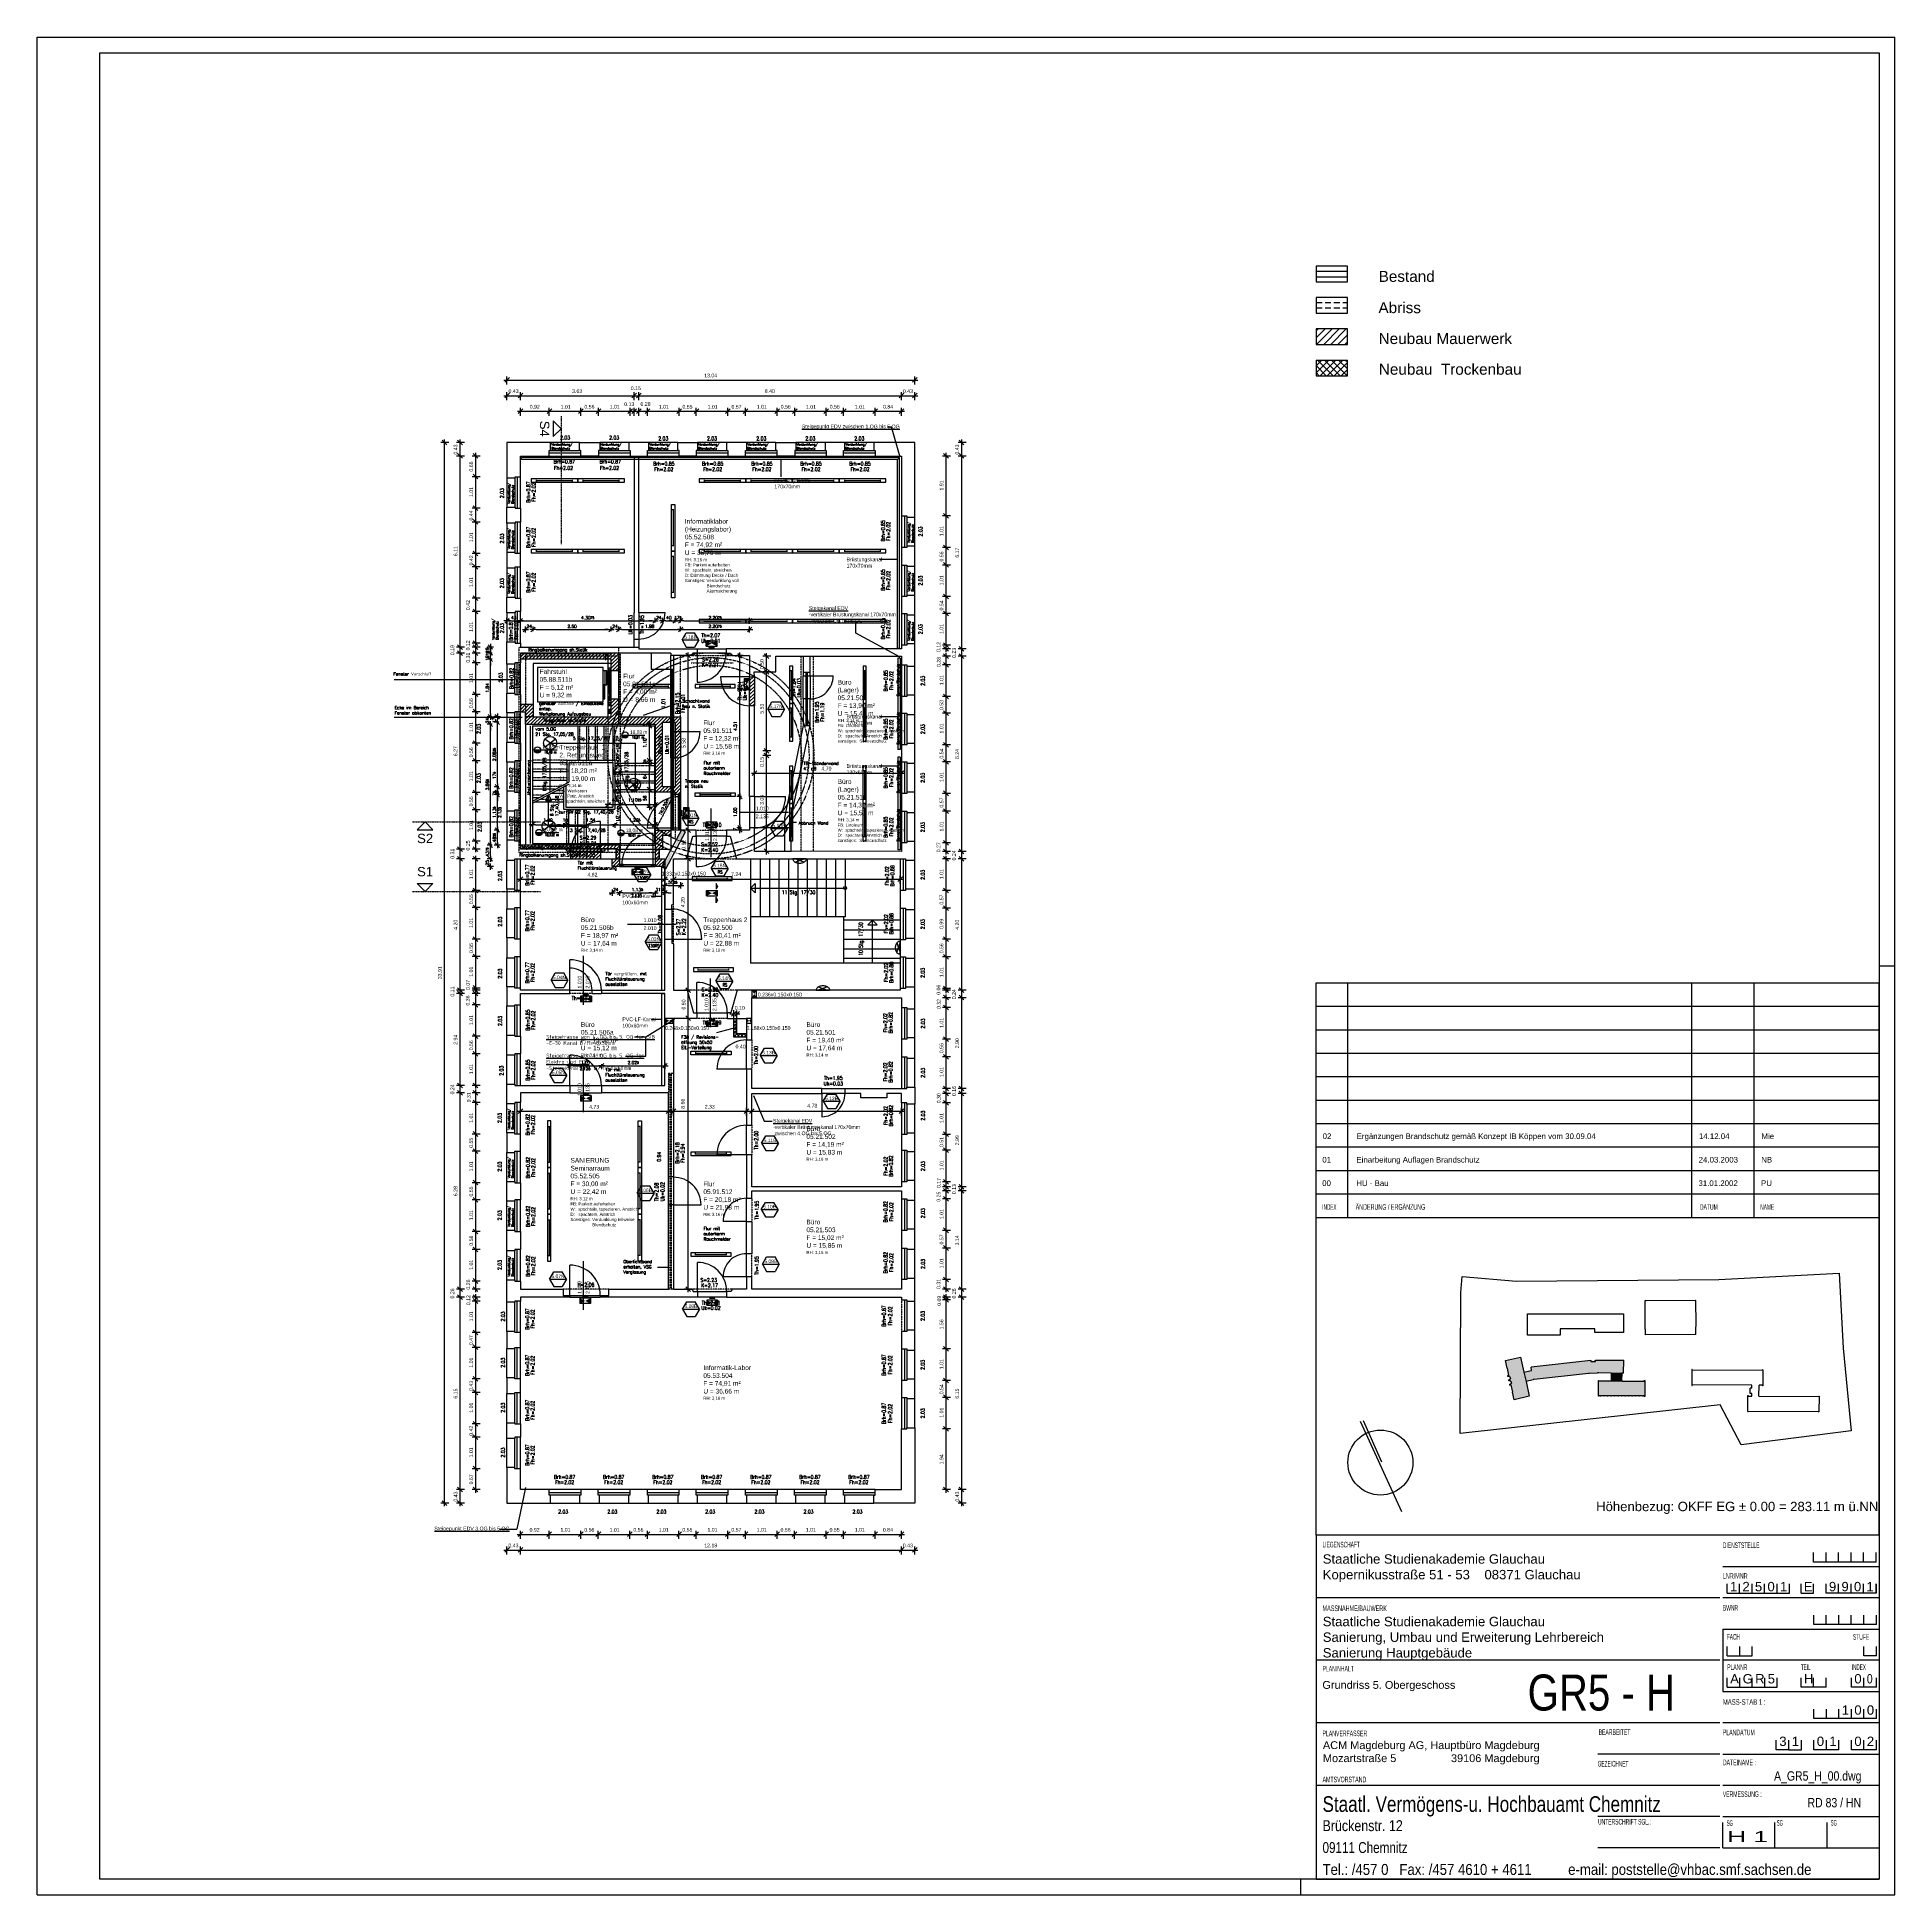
# Paper-space layout 'AFU-100' of a CAD drawing. Header units: metres. Extents: x -19 to 575, y 11 to 605.
# The model-space entities are those that its viewports show. They can reach past a viewport. Long polylines and large blocks are cut down to what shows.
import ezdxf
from ezdxf.enums import TextEntityAlignment as Align

# ---------------------------------------------------------------- set-up
doc = ezdxf.new("R2010")
doc.units = ezdxf.units.M
doc.header["$LTSCALE"] = 0.03
for name, pattern in [('AUSGEZOGEN', [0]), ('DOT', [0]), ('GESTRICHELT', [9, 6, -3]), ('STRICHLINIE', [19.05, 12.7, -6.35])]:
    doc.linetypes.add(name, pattern=pattern)
doc.layers.get('0').update_dxf_attribs({"linetype": 'CONTINUOUS'})
doc.layers.get('Defpoints').update_dxf_attribs({"linetype": 'CONTINUOUS'})
for name, color, linetype in [('1_Legende', 7, 'CONTINUOUS'), ('1_Plankopf', 7, 'CONTINUOUS'), ('1_Planrahman', 7, 'CONTINUOUS'), ('A_abriss', 44, '_ABBRUCH'), ('A_ansicht', 9, 'CONTINUOUS'), ('A_Aufzug', 3, 'CONTINUOUS'), ('A_bemaßung', 2, 'CONTINUOUS'), ('A_BRANDSCHUTZ', 10, 'CONTINUOUS'), ('A_fenster', 7, 'CONTINUOUS'), ('A_höhen', 3, 'CONTINUOUS'), ('A_NR_TÜR', 1, 'CONTINUOUS'), ('A_poly', 255, 'CONTINUOUS'), ('A_schraffur', 10, 'CONTINUOUS'), ('A_text', 5, 'CONTINUOUS'), ('A_treppe', 3, 'CONTINUOUS'), ('A_TREPPE_NEU', 3, 'CONTINUOUS'), ('A_treppe_V2', 3, 'CONTINUOUS'), ('A_trockenbau', 2, 'CONTINUOUS'), ('A_Tuer_neu', 1, 'CONTINUOUS'), ('A_Tuernummern', 1, 'CONTINUOUS'), ('A_TXT-TUER', 1, 'CONTINUOUS'), ('A_türen', 9, 'CONTINUOUS'), ('A_verdeckt', 8, 'STRICHLINIE'), ('A_wände', 6, 'CONTINUOUS'), ('A_WÄNDE_NEU', 6, 'CONTINUOUS'), ('CKMA0002', 2, 'CONTINUOUS'), ('E__DURCHBR', 2, 'CONTINUOUS'), ('E__LEUCHTEN', 6, 'AUSGEZOGEN'), ('E__VERSYS', 2, 'AUSGEZOGEN')]:
    doc.layers.add(name, color=color, linetype=linetype)
doc.layers.get('A_poly').freeze()
doc.styles.add('ARIAL', font='ARIAL.TTF')
doc.styles.add('ARIAL-F', font='ARIALBD.TTF', dxfattribs={"width": 0.8, "height": 1.15})
doc.styles.add('arial-n', font='ARIALN.TTF')
doc.styles.add('BOLDSIMP_FNT', font='TXT', dxfattribs={"height": 1})
doc.styles.add('ISO9', font='iso8.shx', dxfattribs={"height": 0.12})
doc.styles.add('NORM', font='simplex.shx', dxfattribs={"width": 0.7, "bigfont": 'bigfont.shx'})
doc.styles.add('PITSIMP8', font='PITSIMP8.SHX')
doc.styles.add('SIMPLEX', font='simplex.shx', dxfattribs={"height": 0.1})
doc.styles.get("Standard").update_dxf_attribs({"font": 'txt', "height": 1})
doc.linetypes.add('_ABBRUCH', pattern='A,25,[101,cadkon.shx,S=3.5,R=0,X=0,Y=0],25', length=50)
doc.dimstyles.get("Standard").update_dxf_attribs({"dimtxt": 0.18, "dimasz": 0.18, "dimexe": 0.18, "dimexo": 0.0625, "dimgap": 0.09, "dimtad": 0, "dimtih": 1, "dimtoh": 1, "dimzin": 0, "dimdsep": 46, "dimlunit": 3, "dimtxsty": 'Standard', "dimcen": 0.09, "dimadec": 0, "dimazin": 0, "dimtfac": 1, "dimtofl": 0, "dimtmove": 2, "dimatfit": 3, "dimfxl": 1, "dimtolj": 1, "dimtzin": 0, "dimarcsym": 0})

# ---------------------------------------------------------------- blocks, each defined once
blk = doc.blocks.new('A$C699961ED')
at = {"layer": '1_Plankopf', "linetype": 'Continuous', "insert": (1.65, 8.43), "char_height": 2.5, "width": 81.002, "attachment_point": 1}
blk.add_mtext('\\fArial|b0|i0|c0|p34;ACM Magdeburg AG, Hauptbüro Magdeburg\\PMozartstraße 5                  39106 Magdeburg', dxfattribs=at)
blk = doc.blocks.new('SLASH1')
at = {"layer": 'A_bemaßung', "color": 2, "linetype": 'Continuous'}
for p, q in [((0.07663, 0.07663), (-0.07319, -0.07319)), ((0, -0.14068), (0, 0.11466))]:
    blk.add_line(p, q, dxfattribs=at)
blk = doc.blocks.new('Aufzug')
at = {"layer": 'A_Aufzug', "color": 1, "linetype": 'GESTRICHELT'}
for p, q in [((2.74, 0.24), (-0.24, 0.24)), ((-0.24, 0.24), (-0.24, -1.94)), ((2.74, 0.03), (2.74, 0.24))]:
    blk.add_line(p, q, dxfattribs=at)
at = {"layer": 'A_Aufzug', "linetype": 'Continuous'}
for p, q in [((2.5, 0), (0, 0)), ((0, 0), (0, -1.7)), ((2.5, -1.7), (2.5, 0)), ((2.74, -1.94), (2.74, 0.03)), ((2.24, -0.119), (0.14, -0.119)), ((0.14, -0.119), (0.14, -1.219)), ((2.24, -1.219), (2.24, -0.119)), ((2.299, -0.227), (2.24, -0.227)), ((2.299, -0.227), (2.299, -0.677)), ((2.359, -0.227), (2.299, -0.227)), ((2.359, -0.677), (2.359, -0.227)), ((2.383, -0.227), (2.383, -0.677)), ((2.443, -0.227), (2.383, -0.227)), ((2.443, -0.677), (2.443, -0.227)), ((2.443, -0.227), (2.5, -0.227)), ((2.74, -0.227), (2.5, -0.227)), ((2.299, -0.677), (2.239, -0.677)), ((2.239, -0.677), (2.24, -1.128)), ((2.24, -1.128), (2.3, -1.128)), ((2.3, -1.128), (2.299, -0.677)), ((2.299, -0.677), (2.359, -0.677)), ((2.383, -0.677), (2.443, -0.677)), ((2.441, -0.677), (2.441, -1.127)), ((2.441, -1.127), (2.5, -1.127)), ((2.5, -0.677), (2.443, -0.677)), ((2.5, -1.127), (2.74, -1.127)), ((0, -1.7), (2.5, -1.7)), ((0.14, -1.219), (2.24, -1.219)), ((-0.24, -1.94), (2.74, -1.94))]:
    blk.add_line(p, q, dxfattribs=at)
blk = doc.blocks.new('DIMCROSS')
at = {"color": 0, "linetype": 'ByBlock'}
blk.add_line((-1, 0), (1, 0), dxfattribs=at)
at = {"linetype": 'ByBlock'}
blk.add_line((-0.707107, -0.707107), (0.707107, 0.707107), dxfattribs=at)
blk = doc.blocks.new('*D16')
at = {"layer": 'CKMA0002', "color": 1, "lineweight": -2}
for p, q in [((156.124, -308.773), (156.124, -308.573)), ((156.124, -308.673), (156.124, -308.673)), ((156.124, -308.673), (156.124, -308.673)), ((156.364, -308.723), (156.364, -308.573))]:
    blk.add_line(p, q, dxfattribs=at)
at = {"layer": 'Defpoints', "color": 0}
for p in [(156.364, -308.673), (156.364, -310.614), (156.124, -310.664)]:
    blk.add_point(p, dxfattribs=at)
at = {"layer": 'CKMA0002', "color": 1, "lineweight": -2, "xscale": 0.1, "yscale": 0.1, "zscale": 0.1}
blk.add_blockref('DIMCROSS', (156.124, -308.673), dxfattribs=at)
at = {"layer": 'CKMA0002', "color": 1, "lineweight": -2, "xscale": 0.1, "yscale": 0.1, "zscale": 0.1, "rotation": 180}
blk.add_blockref('DIMCROSS', (156.364, -308.673), dxfattribs=at)
at = {"layer": 'CKMA0002', "color": 3, "insert": (156.244, -308.573), "char_height": 0.1, "attachment_point": 5, "style": 'SIMPLEX'}
blk.add_mtext('\\A1;24{\\A1\\H0.7x\\S;}', dxfattribs=at)
blk = doc.blocks.new('*D17')
at = {"layer": 'CKMA0002', "color": 1, "lineweight": -2}
for p, q in [((156.464, -308.673), (158.764, -308.673)), ((158.864, -308.723), (158.864, -308.573))]:
    blk.add_line(p, q, dxfattribs=at)
at = {"layer": 'Defpoints', "color": 0}
for p in [(158.864, -308.673), (158.864, -309.906), (156.364, -310.614)]:
    blk.add_point(p, dxfattribs=at)
at = {"layer": 'CKMA0002', "color": 1, "lineweight": -2, "xscale": 0.1, "yscale": 0.1, "zscale": 0.1, "rotation": 180}
blk.add_blockref('DIMCROSS', (156.364, -308.673), dxfattribs=at)
at = {"layer": 'CKMA0002', "color": 1, "lineweight": -2, "xscale": 0.1, "yscale": 0.1, "zscale": 0.1}
blk.add_blockref('DIMCROSS', (158.864, -308.673), dxfattribs=at)
at = {"layer": 'CKMA0002', "color": 3, "insert": (157.614, -308.573), "char_height": 0.1, "attachment_point": 5, "style": 'SIMPLEX'}
blk.add_mtext('\\A1;2.50{\\A1\\H0.7x\\S;}', dxfattribs=at)
blk = doc.blocks.new('*D18')
at = {"layer": 'CKMA0002', "color": 1, "lineweight": -2}
for p, q in [((158.764, -308.673), (158.664, -308.673)), ((159.104, -308.723), (159.104, -308.573)), ((159.204, -308.673), (159.304, -308.673))]:
    blk.add_line(p, q, dxfattribs=at)
at = {"layer": 'Defpoints', "color": 0}
for p in [(159.104, -308.673), (158.864, -309.906), (159.104, -309.778)]:
    blk.add_point(p, dxfattribs=at)
at = {"layer": 'CKMA0002', "color": 1, "lineweight": -2, "xscale": 0.1, "yscale": 0.1, "zscale": 0.1}
blk.add_blockref('DIMCROSS', (158.864, -308.673), dxfattribs=at)
at = {"layer": 'CKMA0002', "color": 1, "lineweight": -2, "xscale": 0.1, "yscale": 0.1, "zscale": 0.1, "rotation": 180}
blk.add_blockref('DIMCROSS', (159.104, -308.673), dxfattribs=at)
at = {"layer": 'CKMA0002', "color": 3, "insert": (158.984, -308.573), "char_height": 0.1, "attachment_point": 5, "style": 'SIMPLEX'}
blk.add_mtext('\\A1;24{\\A1\\H0.7x\\S;}', dxfattribs=at)
blk = doc.blocks.new('*D19')
at = {"layer": 'CKMA0002', "color": 1, "lineweight": -2}
for p, q in [((159.204, -308.673), (160.984, -308.673)), ((161.084, -308.723), (161.084, -308.573))]:
    blk.add_line(p, q, dxfattribs=at)
at = {"layer": 'Defpoints', "color": 0}
for p in [(161.084, -308.673), (159.104, -309.778), (161.084, -311.464)]:
    blk.add_point(p, dxfattribs=at)
at = {"layer": 'CKMA0002', "color": 1, "lineweight": -2, "xscale": 0.1, "yscale": 0.1, "zscale": 0.1, "rotation": 180}
blk.add_blockref('DIMCROSS', (159.104, -308.673), dxfattribs=at)
at = {"layer": 'CKMA0002', "color": 1, "lineweight": -2, "xscale": 0.1, "yscale": 0.1, "zscale": 0.1}
blk.add_blockref('DIMCROSS', (161.084, -308.673), dxfattribs=at)
at = {"layer": 'CKMA0002', "color": 3, "insert": (160.094, -308.573), "char_height": 0.1, "attachment_point": 5, "style": 'SIMPLEX'}
blk.add_mtext('\\A1;1.98{\\A1\\H0.7x\\S;}', dxfattribs=at)
blk = doc.blocks.new('*D20')
at = {"layer": 'CKMA0002', "color": 1, "lineweight": -2}
for p, q in [((161.184, -308.673), (163.191, -308.673)), ((163.291, -308.773), (163.291, -308.573))]:
    blk.add_line(p, q, dxfattribs=at)
at = {"layer": 'Defpoints', "color": 0}
for p in [(163.291, -308.673), (161.084, -311.464), (163.291, -311.464)]:
    blk.add_point(p, dxfattribs=at)
at = {"layer": 'CKMA0002', "color": 1, "lineweight": -2, "xscale": 0.1, "yscale": 0.1, "zscale": 0.1, "rotation": 180}
blk.add_blockref('DIMCROSS', (161.084, -308.673), dxfattribs=at)
at = {"layer": 'CKMA0002', "color": 1, "lineweight": -2, "xscale": 0.1, "yscale": 0.1, "zscale": 0.1}
blk.add_blockref('DIMCROSS', (163.291, -308.673), dxfattribs=at)
at = {"layer": 'CKMA0002', "color": 3, "insert": (162.187, -308.573), "char_height": 0.1, "attachment_point": 5, "style": 'SIMPLEX'}
blk.add_mtext('\\A1;2.20{\\A1\\H0.7x\\S75;}', dxfattribs=at)
blk = doc.blocks.new('*D21')
at = {"layer": 'CKMA0002', "color": 1, "lineweight": -2}
for p, q in [((155.531, -308.497), (155.531, -308.297)), ((155.631, -308.397), (155.861, -308.397)), ((155.961, -308.447), (155.961, -308.297))]:
    blk.add_line(p, q, dxfattribs=at)
at = {"layer": 'Defpoints', "color": 0}
for p in [(155.961, -308.397), (155.531, -312.644), (155.961, -312.594)]:
    blk.add_point(p, dxfattribs=at)
at = {"layer": 'CKMA0002', "color": 1, "lineweight": -2, "xscale": 0.1, "yscale": 0.1, "zscale": 0.1, "rotation": 180}
blk.add_blockref('DIMCROSS', (155.531, -308.397), dxfattribs=at)
at = {"layer": 'CKMA0002', "color": 1, "lineweight": -2, "xscale": 0.1, "yscale": 0.1, "zscale": 0.1}
blk.add_blockref('DIMCROSS', (155.961, -308.397), dxfattribs=at)
at = {"layer": 'CKMA0002', "color": 3, "insert": (155.746, -308.297), "char_height": 0.1, "attachment_point": 5, "style": 'SIMPLEX'}
blk.add_mtext('\\A1;43{\\A1\\H0.7x\\S;}', dxfattribs=at)
blk = doc.blocks.new('*D22')
at = {"layer": 'CKMA0002', "color": 1, "lineweight": -2}
for p, q in [((156.061, -308.397), (160.169, -308.397)), ((160.269, -308.447), (160.269, -308.297))]:
    blk.add_line(p, q, dxfattribs=at)
at = {"layer": 'Defpoints', "color": 0}
for p in [(160.269, -308.397), (155.961, -312.594), (160.269, -312.594)]:
    blk.add_point(p, dxfattribs=at)
at = {"layer": 'CKMA0002', "color": 1, "lineweight": -2, "xscale": 0.1, "yscale": 0.1, "zscale": 0.1, "rotation": 180}
blk.add_blockref('DIMCROSS', (155.961, -308.397), dxfattribs=at)
at = {"layer": 'CKMA0002', "color": 1, "lineweight": -2, "xscale": 0.1, "yscale": 0.1, "zscale": 0.1}
blk.add_blockref('DIMCROSS', (160.269, -308.397), dxfattribs=at)
at = {"layer": 'CKMA0002', "color": 3, "insert": (158.115, -308.297), "char_height": 0.1, "attachment_point": 5, "style": 'SIMPLEX'}
blk.add_mtext('\\A1;4.30{\\A1\\H0.7x\\S75;}', dxfattribs=at)
blk = doc.blocks.new('*D23')
at = {"layer": 'CKMA0002', "color": 1, "lineweight": -2}
for p, q in [((160.169, -308.397), (160.069, -308.397)), ((160.509, -308.447), (160.509, -308.297)), ((160.609, -308.397), (160.709, -308.397))]:
    blk.add_line(p, q, dxfattribs=at)
at = {"layer": 'Defpoints', "color": 0}
for p in [(160.509, -308.397), (160.269, -312.594), (160.509, -312.67)]:
    blk.add_point(p, dxfattribs=at)
at = {"layer": 'CKMA0002', "color": 1, "lineweight": -2, "xscale": 0.1, "yscale": 0.1, "zscale": 0.1}
blk.add_blockref('DIMCROSS', (160.269, -308.397), dxfattribs=at)
at = {"layer": 'CKMA0002', "color": 1, "lineweight": -2, "xscale": 0.1, "yscale": 0.1, "zscale": 0.1, "rotation": 180}
blk.add_blockref('DIMCROSS', (160.509, -308.397), dxfattribs=at)
at = {"layer": 'CKMA0002', "color": 3, "insert": (160.389, -308.297), "char_height": 0.1, "attachment_point": 5, "style": 'SIMPLEX'}
blk.add_mtext('\\A1;24{\\A1\\H0.7x\\S;}', dxfattribs=at)
blk = doc.blocks.new('*D24')
at = {"layer": 'CKMA0002', "color": 1, "lineweight": -2}
for p, q in [((160.609, -308.397), (160.809, -308.397)), ((160.909, -308.447), (160.909, -308.297))]:
    blk.add_line(p, q, dxfattribs=at)
at = {"layer": 'Defpoints', "color": 0}
for p in [(160.909, -308.397), (160.509, -312.67), (160.909, -312.67)]:
    blk.add_point(p, dxfattribs=at)
at = {"layer": 'CKMA0002', "color": 1, "lineweight": -2, "xscale": 0.1, "yscale": 0.1, "zscale": 0.1, "rotation": 180}
blk.add_blockref('DIMCROSS', (160.509, -308.397), dxfattribs=at)
at = {"layer": 'CKMA0002', "color": 1, "lineweight": -2, "xscale": 0.1, "yscale": 0.1, "zscale": 0.1}
blk.add_blockref('DIMCROSS', (160.909, -308.397), dxfattribs=at)
at = {"layer": 'CKMA0002', "color": 3, "insert": (160.709, -308.297), "char_height": 0.1, "attachment_point": 5, "style": 'SIMPLEX'}
blk.add_mtext('\\A1;40{\\A1\\H0.7x\\S;}', dxfattribs=at)
blk = doc.blocks.new('*D25')
at = {"layer": 'CKMA0002', "color": 1, "lineweight": -2}
for p, q in [((160.809, -308.397), (160.709, -308.397)), ((161.084, -308.447), (161.084, -308.297)), ((161.184, -308.397), (161.284, -308.397))]:
    blk.add_line(p, q, dxfattribs=at)
at = {"layer": 'Defpoints', "color": 0}
for p in [(161.084, -308.397), (160.909, -312.67), (161.084, -312.67)]:
    blk.add_point(p, dxfattribs=at)
at = {"layer": 'CKMA0002', "color": 1, "lineweight": -2, "xscale": 0.1, "yscale": 0.1, "zscale": 0.1}
blk.add_blockref('DIMCROSS', (160.909, -308.397), dxfattribs=at)
at = {"layer": 'CKMA0002', "color": 1, "lineweight": -2, "xscale": 0.1, "yscale": 0.1, "zscale": 0.1, "rotation": 180}
blk.add_blockref('DIMCROSS', (161.084, -308.397), dxfattribs=at)
at = {"layer": 'CKMA0002', "color": 3, "insert": (160.996, -308.297), "char_height": 0.1, "attachment_point": 5, "style": 'SIMPLEX'}
blk.add_mtext('\\A1;17{\\A1\\H0.7x\\S5;}', dxfattribs=at)
blk = doc.blocks.new('*D26')
at = {"layer": 'CKMA0002', "color": 1, "lineweight": -2}
for p, q in [((161.184, -308.397), (163.191, -308.397)), ((163.291, -308.497), (163.291, -308.297))]:
    blk.add_line(p, q, dxfattribs=at)
at = {"layer": 'Defpoints', "color": 0}
for p in [(163.291, -308.397), (161.084, -312.67), (163.291, -312.631)]:
    blk.add_point(p, dxfattribs=at)
at = {"layer": 'CKMA0002', "color": 1, "lineweight": -2, "xscale": 0.1, "yscale": 0.1, "zscale": 0.1, "rotation": 180}
blk.add_blockref('DIMCROSS', (161.084, -308.397), dxfattribs=at)
at = {"layer": 'CKMA0002', "color": 1, "lineweight": -2, "xscale": 0.1, "yscale": 0.1, "zscale": 0.1}
blk.add_blockref('DIMCROSS', (163.291, -308.397), dxfattribs=at)
at = {"layer": 'CKMA0002', "color": 3, "insert": (162.187, -308.297), "char_height": 0.1, "attachment_point": 5, "style": 'SIMPLEX'}
blk.add_mtext('\\A1;2.20{\\A1\\H0.7x\\S75;}', dxfattribs=at)
blk = doc.blocks.new('*D27')
at = {"layer": 'CKMA0002', "color": 1, "lineweight": -2}
for p, q in [((158.894, -316.991), (158.894, -317.191)), ((158.894, -317.091), (158.894, -317.091)), ((158.894, -317.091), (158.894, -317.091)), ((159.134, -317.041), (159.134, -317.191))]:
    blk.add_line(p, q, dxfattribs=at)
at = {"layer": 'Defpoints', "color": 0}
for p in [(158.894, -316.081), (159.134, -316.131), (159.134, -317.091)]:
    blk.add_point(p, dxfattribs=at)
at = {"layer": 'CKMA0002', "color": 1, "lineweight": -2, "xscale": 0.1, "yscale": 0.1, "zscale": 0.1}
blk.add_blockref('DIMCROSS', (158.894, -317.091), dxfattribs=at)
at = {"layer": 'CKMA0002', "color": 1, "lineweight": -2, "xscale": 0.1, "yscale": 0.1, "zscale": 0.1, "rotation": 180}
blk.add_blockref('DIMCROSS', (159.134, -317.091), dxfattribs=at)
at = {"layer": 'CKMA0002', "color": 3, "insert": (159.014, -316.991), "char_height": 0.1, "attachment_point": 5, "style": 'SIMPLEX'}
blk.add_mtext('\\A1;24{\\A1\\H0.7x\\S;}', dxfattribs=at)
blk = doc.blocks.new('*D28')
at = {"layer": 'CKMA0002', "color": 1, "lineweight": -2}
for p, q in [((159.234, -317.091), (160.169, -317.091)), ((160.269, -317.041), (160.269, -317.191))]:
    blk.add_line(p, q, dxfattribs=at)
at = {"layer": 'Defpoints', "color": 0}
for p in [(159.134, -316.131), (160.269, -316.134), (160.269, -317.091)]:
    blk.add_point(p, dxfattribs=at)
at = {"layer": 'CKMA0002', "color": 1, "lineweight": -2, "xscale": 0.1, "yscale": 0.1, "zscale": 0.1, "rotation": 180}
blk.add_blockref('DIMCROSS', (159.134, -317.091), dxfattribs=at)
at = {"layer": 'CKMA0002', "color": 1, "lineweight": -2, "xscale": 0.1, "yscale": 0.1, "zscale": 0.1}
blk.add_blockref('DIMCROSS', (160.269, -317.091), dxfattribs=at)
at = {"layer": 'CKMA0002', "color": 3, "insert": (159.701, -316.991), "char_height": 0.1, "attachment_point": 5, "style": 'SIMPLEX'}
blk.add_mtext('\\A1;1.13{\\A1\\H0.7x\\S5;}', dxfattribs=at)
blk = doc.blocks.new('*D29')
at = {"layer": 'CKMA0002', "color": 1, "lineweight": -2}
for p, q in [((160.169, -317.091), (160.069, -317.091)), ((160.581, -317.041), (160.581, -317.191)), ((160.681, -317.091), (160.781, -317.091))]:
    blk.add_line(p, q, dxfattribs=at)
at = {"layer": 'Defpoints', "color": 0}
for p in [(160.269, -316.134), (160.581, -316.134), (160.581, -317.091)]:
    blk.add_point(p, dxfattribs=at)
at = {"layer": 'CKMA0002', "color": 1, "lineweight": -2, "xscale": 0.1, "yscale": 0.1, "zscale": 0.1}
blk.add_blockref('DIMCROSS', (160.269, -317.091), dxfattribs=at)
at = {"layer": 'CKMA0002', "color": 1, "lineweight": -2, "xscale": 0.1, "yscale": 0.1, "zscale": 0.1, "rotation": 180}
blk.add_blockref('DIMCROSS', (160.581, -317.091), dxfattribs=at)
at = {"layer": 'CKMA0002', "color": 3, "insert": (160.425, -316.991), "char_height": 0.1, "attachment_point": 5, "style": 'SIMPLEX'}
blk.add_mtext('\\A1;31{\\A1\\H0.7x\\S25;}', dxfattribs=at)
blk = doc.blocks.new('*D30')
at = {"layer": 'CKMA0002', "color": 1, "lineweight": -2}
for p, q in [((160.681, -316.856), (160.984, -316.856)), ((161.084, -316.756), (161.084, -316.956))]:
    blk.add_line(p, q, dxfattribs=at)
at = {"layer": 'Defpoints', "color": 0}
for p in [(161.084, -314.493), (160.581, -315.899), (161.084, -316.856)]:
    blk.add_point(p, dxfattribs=at)
at = {"layer": 'CKMA0002', "color": 1, "lineweight": -2, "xscale": 0.1, "yscale": 0.1, "zscale": 0.1, "rotation": 180}
blk.add_blockref('DIMCROSS', (160.581, -316.856), dxfattribs=at)
at = {"layer": 'CKMA0002', "color": 1, "lineweight": -2, "xscale": 0.1, "yscale": 0.1, "zscale": 0.1}
blk.add_blockref('DIMCROSS', (161.084, -316.856), dxfattribs=at)
at = {"layer": 'CKMA0002', "color": 3, "insert": (160.832, -316.756), "char_height": 0.1, "attachment_point": 5, "style": 'SIMPLEX'}
blk.add_mtext('\\A1;50{\\A1\\H0.7x\\S25;}', dxfattribs=at)
blk = doc.blocks.new('*D31')
at = {"layer": 'CKMA0002', "color": 1, "lineweight": -2}
for p, q in [((155.053, -316.006), (154.903, -316.006)), ((155.103, -316.256), (154.903, -316.256)), ((155.003, -316.256), (155.003, -316.256)), ((155.003, -316.256), (155.003, -316.256))]:
    blk.add_line(p, q, dxfattribs=at)
at = {"layer": 'Defpoints', "color": 0}
for p in [(155.003, -316.006), (158.8, -316.006), (158.85, -316.256)]:
    blk.add_point(p, dxfattribs=at)
at = {"layer": 'CKMA0002', "color": 1, "lineweight": -2, "xscale": 0.1, "yscale": 0.1, "zscale": 0.1}
for p, rotation in [((155.003, -316.006), 270), ((155.003, -316.256), 90)]:
    blk.add_blockref('DIMCROSS', p, dxfattribs=dict(at, rotation=rotation))
at = {"layer": 'CKMA0002', "color": 3, "insert": (154.903, -316.131), "char_height": 0.1, "attachment_point": 5, "rotation": 90, "style": 'SIMPLEX'}
blk.add_mtext('\\A1;25{\\A1\\H0.7x\\S;}', dxfattribs=at)
blk = doc.blocks.new('*D32')
at = {"layer": 'CKMA0002', "color": 1, "lineweight": -2}
for p, q in [((155.053, -315.569), (154.903, -315.569)), ((155.003, -315.906), (155.003, -315.669))]:
    blk.add_line(p, q, dxfattribs=at)
at = {"layer": 'Defpoints', "color": 0}
for p in [(155.003, -315.569), (158.8, -316.006), (158.857, -315.569)]:
    blk.add_point(p, dxfattribs=at)
at = {"layer": 'CKMA0002', "color": 1, "lineweight": -2, "xscale": 0.1, "yscale": 0.1, "zscale": 0.1}
for p, rotation in [((155.003, -315.569), 90), ((155.003, -316.006), 270)]:
    blk.add_blockref('DIMCROSS', p, dxfattribs=dict(at, rotation=rotation))
at = {"layer": 'CKMA0002', "color": 3, "insert": (154.903, -315.788), "char_height": 0.1, "attachment_point": 5, "rotation": 90, "style": 'SIMPLEX'}
blk.add_mtext('\\A1;43{\\A1\\H0.7x\\S75;}', dxfattribs=at)
blk = doc.blocks.new('*D33')
at = {"layer": 'CKMA0002', "color": 1, "lineweight": -2}
for p, q in [((155.053, -311.704), (154.903, -311.704)), ((155.003, -315.469), (155.003, -311.804))]:
    blk.add_line(p, q, dxfattribs=at)
at = {"layer": 'Defpoints', "color": 0}
for p in [(155.003, -311.704), (158.413, -311.704), (158.857, -315.569)]:
    blk.add_point(p, dxfattribs=at)
at = {"layer": 'CKMA0002', "color": 1, "lineweight": -2, "xscale": 0.1, "yscale": 0.1, "zscale": 0.1}
for p, rotation in [((155.003, -311.704), 90), ((155.003, -315.569), 270)]:
    blk.add_blockref('DIMCROSS', p, dxfattribs=dict(at, rotation=rotation))
at = {"layer": 'CKMA0002', "color": 3, "insert": (154.903, -313.636), "char_height": 0.1, "attachment_point": 5, "rotation": 90, "style": 'SIMPLEX'}
blk.add_mtext('\\A1;3.86{\\A1\\H0.7x\\S5;}', dxfattribs=at)
blk = doc.blocks.new('*D34')
at = {"layer": 'CKMA0002', "color": 1, "lineweight": -2}
for p, q in [((155.053, -311.464), (154.903, -311.464)), ((155.003, -311.364), (155.003, -311.264)), ((155.003, -311.804), (155.003, -311.904))]:
    blk.add_line(p, q, dxfattribs=at)
at = {"layer": 'Defpoints', "color": 0}
for p in [(155.003, -311.464), (158.413, -311.704), (158.428, -311.464)]:
    blk.add_point(p, dxfattribs=at)
at = {"layer": 'CKMA0002', "color": 1, "lineweight": -2, "xscale": 0.1, "yscale": 0.1, "zscale": 0.1}
for p, rotation in [((155.003, -311.464), 270), ((155.003, -311.704), 90)]:
    blk.add_blockref('DIMCROSS', p, dxfattribs=dict(at, rotation=rotation))
at = {"layer": 'CKMA0002', "color": 3, "insert": (154.903, -311.584), "char_height": 0.1, "attachment_point": 5, "rotation": 90, "style": 'SIMPLEX'}
blk.add_mtext('\\A1;24{\\A1\\H0.7x\\S;}', dxfattribs=at)
blk = doc.blocks.new('*D35')
at = {"layer": 'CKMA0002', "color": 1, "lineweight": -2}
for p, q in [((155.053, -309.624), (154.903, -309.624)), ((155.003, -311.364), (155.003, -309.724))]:
    blk.add_line(p, q, dxfattribs=at)
at = {"layer": 'Defpoints', "color": 0}
for p in [(155.003, -309.624), (158.697, -309.624), (158.428, -311.464)]:
    blk.add_point(p, dxfattribs=at)
at = {"layer": 'CKMA0002', "color": 1, "lineweight": -2, "xscale": 0.1, "yscale": 0.1, "zscale": 0.1}
for p, rotation in [((155.003, -309.624), 90), ((155.003, -311.464), 270)]:
    blk.add_blockref('DIMCROSS', p, dxfattribs=dict(at, rotation=rotation))
at = {"layer": 'CKMA0002', "color": 3, "insert": (154.903, -310.544), "char_height": 0.1, "attachment_point": 5, "rotation": 90, "style": 'SIMPLEX'}
blk.add_mtext('\\A1;1.84{\\A1\\H0.7x\\S;}', dxfattribs=at)
blk = doc.blocks.new('*D36')
at = {"layer": 'CKMA0002', "color": 1, "lineweight": -2}
for p, q in [((155.053, -309.426), (154.903, -309.426)), ((155.003, -309.326), (155.003, -309.226)), ((155.003, -309.724), (155.003, -309.824))]:
    blk.add_line(p, q, dxfattribs=at)
at = {"layer": 'Defpoints', "color": 0}
for p in [(155.003, -309.426), (159.343, -309.426), (158.697, -309.624)]:
    blk.add_point(p, dxfattribs=at)
at = {"layer": 'CKMA0002', "color": 1, "lineweight": -2, "xscale": 0.1, "yscale": 0.1, "zscale": 0.1}
for p, rotation in [((155.003, -309.426), 270), ((155.003, -309.624), 90)]:
    blk.add_blockref('DIMCROSS', p, dxfattribs=dict(at, rotation=rotation))
at = {"layer": 'CKMA0002', "color": 3, "insert": (154.903, -309.525), "char_height": 0.1, "attachment_point": 5, "rotation": 90, "style": 'SIMPLEX'}
blk.add_mtext('\\A1;19{\\A1\\H0.7x\\S75;}', dxfattribs=at)
blk = doc.blocks.new('*D37')
at = {"layer": 'CKMA0002', "color": 1, "lineweight": -2}
for p, q in [((155.103, -309.236), (154.903, -309.236)), ((155.003, -309.426), (155.003, -309.426)), ((155.003, -309.426), (155.003, -309.426))]:
    blk.add_line(p, q, dxfattribs=at)
at = {"layer": 'Defpoints', "color": 0}
for p in [(155.003, -309.236), (159.343, -309.236), (159.343, -309.426)]:
    blk.add_point(p, dxfattribs=at)
at = {"layer": 'CKMA0002', "color": 1, "lineweight": -2, "xscale": 0.1, "yscale": 0.1, "zscale": 0.1}
for p, rotation in [((155.003, -309.236), 270), ((155.003, -309.426), 90)]:
    blk.add_blockref('DIMCROSS', p, dxfattribs=dict(at, rotation=rotation))
at = {"layer": 'CKMA0002', "color": 3, "insert": (154.903, -309.331), "char_height": 0.1, "attachment_point": 5, "rotation": 90, "style": 'SIMPLEX'}
blk.add_mtext('\\A1;19{\\A1\\H0.7x\\S;}', dxfattribs=at)
blk = doc.blocks.new('*D38')
at = {"layer": 'CKMA0002', "color": 1, "lineweight": -2}
for p, q in [((155.276, -315.086), (155.126, -315.086)), ((155.226, -315.469), (155.226, -315.186)), ((155.326, -315.569), (155.126, -315.569))]:
    blk.add_line(p, q, dxfattribs=at)
at = {"layer": 'Defpoints', "color": 0}
for p in [(155.226, -315.086), (160.909, -315.086), (160.959, -315.569)]:
    blk.add_point(p, dxfattribs=at)
at = {"layer": 'CKMA0002', "color": 1, "lineweight": -2, "xscale": 0.1, "yscale": 0.1, "zscale": 0.1}
for p, rotation in [((155.226, -315.086), 90), ((155.226, -315.569), 270)]:
    blk.add_blockref('DIMCROSS', p, dxfattribs=dict(at, rotation=rotation))
at = {"layer": 'CKMA0002', "color": 3, "insert": (155.126, -315.328), "char_height": 0.1, "attachment_point": 5, "rotation": 90, "style": 'SIMPLEX'}
blk.add_mtext('\\A1;48{\\A1\\H0.7x\\S25;}', dxfattribs=at)
blk = doc.blocks.new('*D39')
at = {"layer": 'CKMA0002', "color": 1, "lineweight": -2}
for p, q in [((155.276, -313.951), (155.126, -313.951)), ((155.226, -314.986), (155.226, -314.051))]:
    blk.add_line(p, q, dxfattribs=at)
at = {"layer": 'Defpoints', "color": 0}
for p in [(155.226, -313.951), (160.909, -313.951), (160.909, -315.086)]:
    blk.add_point(p, dxfattribs=at)
at = {"layer": 'CKMA0002', "color": 1, "lineweight": -2, "xscale": 0.1, "yscale": 0.1, "zscale": 0.1}
for p, rotation in [((155.226, -313.951), 90), ((155.226, -315.086), 270)]:
    blk.add_blockref('DIMCROSS', p, dxfattribs=dict(at, rotation=rotation))
at = {"layer": 'CKMA0002', "color": 3, "insert": (155.126, -314.519), "char_height": 0.1, "attachment_point": 5, "rotation": 90, "style": 'SIMPLEX'}
blk.add_mtext('\\A1;1.13{\\A1\\H0.7x\\S5;}', dxfattribs=at)
blk = doc.blocks.new('*D40')
at = {"layer": 'CKMA0002', "color": 1, "lineweight": -2}
for p, q in [((155.276, -313.876), (155.126, -313.876)), ((155.226, -313.776), (155.226, -313.676)), ((155.226, -314.051), (155.226, -314.151))]:
    blk.add_line(p, q, dxfattribs=at)
at = {"layer": 'Defpoints', "color": 0}
for p in [(155.226, -313.876), (160.709, -313.876), (160.909, -313.951)]:
    blk.add_point(p, dxfattribs=at)
at = {"layer": 'CKMA0002', "color": 1, "lineweight": -2, "xscale": 0.1, "yscale": 0.1, "zscale": 0.1}
for p, rotation in [((155.226, -313.876), 270), ((155.226, -313.951), 90)]:
    blk.add_blockref('DIMCROSS', p, dxfattribs=dict(at, rotation=rotation))
at = {"layer": 'CKMA0002', "color": 3, "insert": (155.126, -313.914), "char_height": 0.1, "attachment_point": 5, "rotation": 90, "style": 'SIMPLEX'}
blk.add_mtext('\\A1;7{\\A1\\H0.7x\\S5;}', dxfattribs=at)
blk = doc.blocks.new('*D41')
at = {"layer": 'CKMA0002', "color": 1, "lineweight": -2}
for p, q in [((155.226, -313.601), (155.226, -313.183)), ((155.276, -313.701), (155.126, -313.701)), ((155.226, -313.976), (155.226, -314.076))]:
    blk.add_line(p, q, dxfattribs=at)
at = {"layer": 'Defpoints', "color": 0}
for p in [(155.226, -313.701), (160.709, -313.701), (160.709, -313.876)]:
    blk.add_point(p, dxfattribs=at)
at = {"layer": 'CKMA0002', "color": 1, "lineweight": -2, "xscale": 0.1, "yscale": 0.1, "zscale": 0.1}
for p, rotation in [((155.226, -313.701), 270), ((155.226, -313.876), 90)]:
    blk.add_blockref('DIMCROSS', p, dxfattribs=dict(at, rotation=rotation))
at = {"layer": 'CKMA0002', "color": 3, "insert": (155.126, -313.342), "char_height": 0.1, "attachment_point": 5, "rotation": 90, "style": 'SIMPLEX'}
blk.add_mtext('\\A1;17{\\A1\\H0.7x\\S5;}', dxfattribs=at)
blk = doc.blocks.new('*D42')
at = {"layer": 'CKMA0002', "color": 1, "lineweight": -2}
for p, q in [((155.276, -311.639), (155.126, -311.639)), ((155.226, -313.601), (155.226, -311.739))]:
    blk.add_line(p, q, dxfattribs=at)
at = {"layer": 'Defpoints', "color": 0}
for p in [(155.226, -311.639), (160.701, -311.639), (160.709, -313.701)]:
    blk.add_point(p, dxfattribs=at)
at = {"layer": 'CKMA0002', "color": 1, "lineweight": -2, "xscale": 0.1, "yscale": 0.1, "zscale": 0.1}
for p, rotation in [((155.226, -311.639), 90), ((155.226, -313.701), 270)]:
    blk.add_blockref('DIMCROSS', p, dxfattribs=dict(at, rotation=rotation))
at = {"layer": 'CKMA0002', "color": 3, "insert": (155.126, -312.67), "char_height": 0.1, "attachment_point": 5, "rotation": 90, "style": 'SIMPLEX'}
blk.add_mtext('\\A1;2.06{\\A1\\H0.7x\\S25;}', dxfattribs=at)
blk = doc.blocks.new('*D43')
at = {"layer": 'CKMA0002', "color": 1, "lineweight": -2}
for p, q in [((155.326, -311.464), (155.126, -311.464)), ((155.226, -311.639), (155.226, -311.639)), ((155.226, -311.639), (155.226, -311.639))]:
    blk.add_line(p, q, dxfattribs=at)
at = {"layer": 'Defpoints', "color": 0}
for p in [(155.226, -311.464), (160.701, -311.464), (160.701, -311.639)]:
    blk.add_point(p, dxfattribs=at)
at = {"layer": 'CKMA0002', "color": 1, "lineweight": -2, "xscale": 0.1, "yscale": 0.1, "zscale": 0.1}
for p, rotation in [((155.226, -311.464), 270), ((155.226, -311.639), 90)]:
    blk.add_blockref('DIMCROSS', p, dxfattribs=dict(at, rotation=rotation))
at = {"layer": 'CKMA0002', "color": 3, "insert": (155.126, -311.551), "char_height": 0.1, "attachment_point": 5, "rotation": 90, "style": 'SIMPLEX'}
blk.add_mtext('\\A1;17{\\A1\\H0.7x\\S5;}', dxfattribs=at)
blk = doc.blocks.new('*D44')
at = {"layer": 'CKMA0002', "color": 1, "lineweight": -2}
for p, q in [((157.546, -322.521), (157.546, -322.721)), ((157.646, -322.621), (158.456, -322.621)), ((158.556, -322.571), (158.556, -322.721))]:
    blk.add_line(p, q, dxfattribs=at)
at = {"layer": 'Defpoints', "color": 0}
for p in [(157.546, -321.701), (158.556, -321.751), (158.556, -322.621)]:
    blk.add_point(p, dxfattribs=at)
at = {"layer": 'CKMA0002', "color": 1, "lineweight": -2, "xscale": 0.1, "yscale": 0.1, "zscale": 0.1, "rotation": 180}
blk.add_blockref('DIMCROSS', (157.546, -322.621), dxfattribs=at)
at = {"layer": 'CKMA0002', "color": 1, "lineweight": -2, "xscale": 0.1, "yscale": 0.1, "zscale": 0.1}
blk.add_blockref('DIMCROSS', (158.556, -322.621), dxfattribs=at)
at = {"layer": 'CKMA0002', "color": 3, "insert": (158.051, -322.521), "char_height": 0.1, "attachment_point": 5, "style": 'SIMPLEX'}
blk.add_mtext('\\A1;1.01{\\A1\\H0.7x\\S;}', dxfattribs=at)
blk = doc.blocks.new('*D45')
at = {"layer": 'CKMA0002', "color": 1, "lineweight": -2}
for p, q in [((160.581, -322.521), (160.581, -322.721)), ((158.656, -322.621), (160.481, -322.621))]:
    blk.add_line(p, q, dxfattribs=at)
at = {"layer": 'Defpoints', "color": 0}
for p in [(160.581, -320.512), (158.556, -321.751), (160.581, -322.621)]:
    blk.add_point(p, dxfattribs=at)
at = {"layer": 'CKMA0002', "color": 1, "lineweight": -2, "xscale": 0.1, "yscale": 0.1, "zscale": 0.1, "rotation": 180}
blk.add_blockref('DIMCROSS', (158.556, -322.621), dxfattribs=at)
at = {"layer": 'CKMA0002', "color": 1, "lineweight": -2, "xscale": 0.1, "yscale": 0.1, "zscale": 0.1}
blk.add_blockref('DIMCROSS', (160.581, -322.621), dxfattribs=at)
at = {"layer": 'CKMA0002', "color": 3, "insert": (159.569, -322.521), "char_height": 0.1, "attachment_point": 5, "style": 'SIMPLEX'}
blk.add_mtext('\\A1;2.02{\\A1\\H0.7x\\S5;}', dxfattribs=at)
blk = doc.blocks.new('Tür-Nr')
at = {"layer": 'A_NR_TÜR'}
for p, q in [((-0.057, -108.865), (0.077, -108.632)), ((0.077, -108.632), (0.347, -108.632)), ((0.481, -108.865), (0.347, -108.632)), ((-0.057, -108.865), (0.481, -108.865)), ((-0.057, -108.865), (0.077, -109.098)), ((0.077, -109.098), (0.347, -109.098)), ((0.481, -108.865), (0.347, -109.098))]:
    blk.add_line(p, q, dxfattribs=at)
at = {"layer": 'A_TXT-TUER', "style": 'arial-n', "flags": 4}
blk.add_attdef('TÜR-NR.', text='', height=0.113, dxfattribs=at).set_placement((0.211, -108.772), align=Align.MIDDLE_CENTER)
at = {"layer": 'A_TXT-TUER', "style": 'NORM', "width": 0.7}
for tag, flags, p in [('BRANDSCHUTZ', 4, (0.229, -108.981)), ('ABMESSUNG', 5, (0.214, -109.333)), ('DIN', 5, (0.214, -109.198)), ('WANDART', 5, (0.214, -109.601)), ('SCHLOSS', 5, (0.214, -109.87)), ('MATERIAL', 5, (0.214, -109.467)), ('ZARGE', 5, (0.214, -109.736)), ('BESCHLÄGE', 5, (0.214, -110.005)), ('SONSTIGES', 5, (0.214, -110.139))]:
    blk.add_attdef(tag, text='', height=0.0784, dxfattribs=dict(at, flags=flags)).set_placement(p, align=Align.MIDDLE_CENTER)
blk = doc.blocks.new('Höhenquote')
at = {"layer": 'A_höhen'}
blk.add_hatch(color=1, dxfattribs=at).paths.add_polyline_path([(-3.858, -99.325, 1), (-3.658, -99.325)])
at = {"layer": 'A_höhen', "color": 1}
blk.add_line((-3.858, -99.325), (-3.124, -99.325), dxfattribs=at)
blk.add_circle((-3.758, -99.325), 0.1, dxfattribs=at)
at = {"layer": 'A_höhen', "color": 1, "style": 'arial-n', "flags": 4}
blk.add_attdef('OKF', text='', height=0.113, dxfattribs=at).set_placement((-3.415, -99.232), align=Align.MIDDLE_CENTER)
at = {"layer": 'A_höhen', "color": 1, "style": 'NORM', "width": 0.7, "flags": 4}
blk.add_attdef('OKR', text='', height=0.0784, dxfattribs=at).set_placement((-3.405, -99.399), align=Align.MIDDLE_CENTER)
blk = doc.blocks.new('*D50')
at = {"layer": 'CKMA0002', "color": 1, "lineweight": -2}
for p, q in [((158.766, -314.372), (158.766, -314.172)), ((159.166, -314.322), (159.166, -314.172)), ((158.866, -314.272), (159.066, -314.272))]:
    blk.add_line(p, q, dxfattribs=at)
at = {"layer": 'Defpoints', "color": 0}
for p in [(158.766, -314.575), (159.166, -314.272), (159.166, -314.525)]:
    blk.add_point(p, dxfattribs=at)
at = {"layer": 'CKMA0002', "color": 1, "lineweight": -2, "xscale": 0.1, "yscale": 0.1, "zscale": 0.1, "rotation": 180}
blk.add_blockref('DIMCROSS', (158.766, -314.272), dxfattribs=at)
at = {"layer": 'CKMA0002', "color": 1, "lineweight": -2, "xscale": 0.1, "yscale": 0.1, "zscale": 0.1}
blk.add_blockref('DIMCROSS', (159.166, -314.272), dxfattribs=at)
at = {"layer": 'CKMA0002', "color": 3, "insert": (158.966, -314.122), "char_height": 0.1, "attachment_point": 5, "style": 'SIMPLEX'}
blk.add_mtext('\\A1;40{\\A1\\H0.7x\\S;}', dxfattribs=at)
blk = doc.blocks.new('*D51')
at = {"layer": 'CKMA0002', "color": 1, "lineweight": -2}
for p, q in [((160.269, -314.372), (160.269, -314.172)), ((159.266, -314.272), (160.169, -314.272))]:
    blk.add_line(p, q, dxfattribs=at)
at = {"layer": 'Defpoints', "color": 0}
for p in [(159.166, -314.525), (160.269, -314.272), (160.269, -314.525)]:
    blk.add_point(p, dxfattribs=at)
at = {"layer": 'CKMA0002', "color": 1, "lineweight": -2, "xscale": 0.1, "yscale": 0.1, "zscale": 0.1, "rotation": 180}
blk.add_blockref('DIMCROSS', (159.166, -314.272), dxfattribs=at)
at = {"layer": 'CKMA0002', "color": 1, "lineweight": -2, "xscale": 0.1, "yscale": 0.1, "zscale": 0.1}
blk.add_blockref('DIMCROSS', (160.269, -314.272), dxfattribs=at)
at = {"layer": 'CKMA0002', "color": 3, "insert": (159.616, -314.122), "char_height": 0.1, "attachment_point": 5, "style": 'SIMPLEX'}
blk.add_mtext('\\A1;1.10{\\A1\\H0.7x\\S25;}', dxfattribs=at)
blk = doc.blocks.new('*D52')
at = {"layer": 'CKMA0002', "color": 1, "lineweight": -2}
for p, q in [((156.344, -314.816), (156.344, -315.016)), ((156.444, -314.916), (157.244, -314.916)), ((157.344, -314.866), (157.344, -315.016))]:
    blk.add_line(p, q, dxfattribs=at)
at = {"layer": 'Defpoints', "color": 0}
for p in [(156.344, -314.369), (157.344, -314.419), (157.344, -314.916)]:
    blk.add_point(p, dxfattribs=at)
at = {"layer": 'CKMA0002', "color": 1, "lineweight": -2, "xscale": 0.1, "yscale": 0.1, "zscale": 0.1, "rotation": 180}
blk.add_blockref('DIMCROSS', (156.344, -314.916), dxfattribs=at)
at = {"layer": 'CKMA0002', "color": 1, "lineweight": -2, "xscale": 0.1, "yscale": 0.1, "zscale": 0.1}
blk.add_blockref('DIMCROSS', (157.344, -314.916), dxfattribs=at)
at = {"layer": 'CKMA0002', "color": 3, "insert": (156.844, -314.766), "char_height": 0.1, "attachment_point": 5, "style": 'SIMPLEX'}
blk.add_mtext('\\A1;1.00{\\A1\\H0.7x\\S;}', dxfattribs=at)
blk = doc.blocks.new('*D53')
at = {"layer": 'CKMA0002', "color": 1, "lineweight": -2}
for p, q in [((157.244, -314.916), (157.144, -314.916)), ((157.344, -314.916), (157.444, -314.916)), ((157.444, -314.866), (157.444, -315.016)), ((157.544, -314.916), (157.644, -314.916))]:
    blk.add_line(p, q, dxfattribs=at)
at = {"layer": 'Defpoints', "color": 0}
for p in [(157.444, -313.588), (157.344, -314.419), (157.444, -314.916)]:
    blk.add_point(p, dxfattribs=at)
at = {"layer": 'CKMA0002', "color": 1, "lineweight": -2, "xscale": 0.1, "yscale": 0.1, "zscale": 0.1}
blk.add_blockref('DIMCROSS', (157.344, -314.916), dxfattribs=at)
at = {"layer": 'CKMA0002', "color": 1, "lineweight": -2, "xscale": 0.1, "yscale": 0.1, "zscale": 0.1, "rotation": 180}
blk.add_blockref('DIMCROSS', (157.444, -314.916), dxfattribs=at)
at = {"layer": 'CKMA0002', "color": 3, "insert": (157.394, -314.766), "char_height": 0.1, "attachment_point": 5, "style": 'SIMPLEX'}
blk.add_mtext('\\A1;10{\\A1\\H0.7x\\S;}', dxfattribs=at)
blk = doc.blocks.new('*D54')
at = {"layer": 'CKMA0002', "color": 1, "lineweight": -2}
for p, q in [((157.544, -314.916), (158.884, -314.916)), ((158.984, -314.866), (158.984, -315.016))]:
    blk.add_line(p, q, dxfattribs=at)
at = {"layer": 'Defpoints', "color": 0}
for p in [(157.444, -313.588), (158.984, -314.419), (158.984, -314.916)]:
    blk.add_point(p, dxfattribs=at)
at = {"layer": 'CKMA0002', "color": 1, "lineweight": -2, "xscale": 0.1, "yscale": 0.1, "zscale": 0.1, "rotation": 180}
blk.add_blockref('DIMCROSS', (157.444, -314.916), dxfattribs=at)
at = {"layer": 'CKMA0002', "color": 1, "lineweight": -2, "xscale": 0.1, "yscale": 0.1, "zscale": 0.1}
blk.add_blockref('DIMCROSS', (158.984, -314.916), dxfattribs=at)
at = {"layer": 'CKMA0002', "color": 3, "insert": (158.214, -314.766), "char_height": 0.1, "attachment_point": 5, "style": 'SIMPLEX'}
blk.add_mtext('\\A1;1.54{\\A1\\H0.7x\\S;}', dxfattribs=at)
blk = doc.blocks.new('*D55')
at = {"layer": 'CKMA0002', "color": 1, "lineweight": -2}
for p, q in [((159.084, -314.916), (160.149, -314.916)), ((160.249, -314.866), (160.249, -315.016))]:
    blk.add_line(p, q, dxfattribs=at)
at = {"layer": 'Defpoints', "color": 0}
for p in [(158.984, -314.419), (160.249, -314.639), (160.249, -314.916)]:
    blk.add_point(p, dxfattribs=at)
at = {"layer": 'CKMA0002', "color": 1, "lineweight": -2, "xscale": 0.1, "yscale": 0.1, "zscale": 0.1, "rotation": 180}
blk.add_blockref('DIMCROSS', (158.984, -314.916), dxfattribs=at)
at = {"layer": 'CKMA0002', "color": 1, "lineweight": -2, "xscale": 0.1, "yscale": 0.1, "zscale": 0.1}
blk.add_blockref('DIMCROSS', (160.249, -314.916), dxfattribs=at)
at = {"layer": 'CKMA0002', "color": 3, "insert": (159.616, -314.766), "char_height": 0.1, "attachment_point": 5, "style": 'SIMPLEX'}
blk.add_mtext('\\A1;1.26{\\A1\\H0.7x\\S5;}', dxfattribs=at)
blk = doc.blocks.new('*D56')
at = {"layer": 'CKMA0002', "color": 1, "lineweight": -2}
for p, q in [((160.269, -314.816), (160.269, -315.016)), ((160.249, -314.916), (160.249, -314.916)), ((160.249, -314.916), (160.249, -314.916)), ((160.249, -314.916), (160.269, -314.916))]:
    blk.add_line(p, q, dxfattribs=at)
at = {"layer": 'Defpoints', "color": 0}
for p in [(160.249, -314.639), (160.269, -314.639), (160.269, -314.916)]:
    blk.add_point(p, dxfattribs=at)
at = {"layer": 'CKMA0002', "color": 1, "lineweight": -2, "xscale": 0.1, "yscale": 0.1, "zscale": 0.1}
blk.add_blockref('DIMCROSS', (160.249, -314.916), dxfattribs=at)
at = {"layer": 'CKMA0002', "color": 1, "lineweight": -2, "xscale": 0.1, "yscale": 0.1, "zscale": 0.1, "rotation": 180}
blk.add_blockref('DIMCROSS', (160.269, -314.916), dxfattribs=at)
at = {"layer": 'CKMA0002', "color": 3, "insert": (160.259, -314.766), "char_height": 0.1, "attachment_point": 5, "style": 'SIMPLEX'}
blk.add_mtext('\\A1;2{\\A1\\H0.7x\\S;}', dxfattribs=at)
blk = doc.blocks.new('*D57')
at = {"layer": 'CKMA0002', "color": 1, "lineweight": -2}
for p, q in [((160.039, -313.789), (160.189, -313.789)), ((160.089, -314.249), (160.089, -313.889)), ((160.004, -314.349), (160.189, -314.349))]:
    blk.add_line(p, q, dxfattribs=at)
at = {"layer": 'Defpoints', "color": 0}
for p in [(160.039, -313.789), (160.089, -313.789), (160.004, -314.349)]:
    blk.add_point(p, dxfattribs=at)
at = {"layer": 'CKMA0002', "color": 1, "lineweight": -2, "xscale": 0.1, "yscale": 0.1, "zscale": 0.1}
for p, rotation in [((160.089, -313.789), 90), ((160.089, -314.349), 270)]:
    blk.add_blockref('DIMCROSS', p, dxfattribs=dict(at, rotation=rotation))
at = {"layer": 'CKMA0002', "color": 3, "insert": (159.939, -314.069), "char_height": 0.1, "attachment_point": 5, "rotation": 90, "style": 'SIMPLEX'}
blk.add_mtext('\\A1;56{\\A1\\H0.7x\\S;}', dxfattribs=at)
blk = doc.blocks.new('*D58')
at = {"layer": 'CKMA0002', "color": 1, "lineweight": -2}
for p, q in [((160.039, -312.949), (160.189, -312.949)), ((160.089, -313.689), (160.089, -313.049))]:
    blk.add_line(p, q, dxfattribs=at)
at = {"layer": 'Defpoints', "color": 0}
for p in [(160.039, -312.949), (160.089, -312.949), (160.039, -313.789)]:
    blk.add_point(p, dxfattribs=at)
at = {"layer": 'CKMA0002', "color": 1, "lineweight": -2, "xscale": 0.1, "yscale": 0.1, "zscale": 0.1}
for p, rotation in [((160.089, -312.949), 90), ((160.089, -313.789), 270)]:
    blk.add_blockref('DIMCROSS', p, dxfattribs=dict(at, rotation=rotation))
at = {"layer": 'CKMA0002', "color": 3, "insert": (159.939, -313.369), "char_height": 0.1, "attachment_point": 5, "rotation": 90, "style": 'SIMPLEX'}
blk.add_mtext('\\A1;84{\\A1\\H0.7x\\S;}', dxfattribs=at)
blk = doc.blocks.new('*D59')
at = {"layer": 'CKMA0002', "color": 1, "lineweight": -2}
for p, q in [((160.039, -312.854), (160.189, -312.854)), ((160.089, -312.754), (160.089, -312.654)), ((160.089, -312.949), (160.089, -312.854)), ((160.089, -313.049), (160.089, -313.149))]:
    blk.add_line(p, q, dxfattribs=at)
at = {"layer": 'Defpoints', "color": 0}
for p in [(158.424, -312.854), (160.039, -312.949), (160.089, -312.854)]:
    blk.add_point(p, dxfattribs=at)
at = {"layer": 'CKMA0002', "color": 1, "lineweight": -2, "xscale": 0.1, "yscale": 0.1, "zscale": 0.1}
for p, rotation in [((160.089, -312.854), 270), ((160.089, -312.949), 90)]:
    blk.add_blockref('DIMCROSS', p, dxfattribs=dict(at, rotation=rotation))
at = {"layer": 'CKMA0002', "color": 3, "insert": (159.939, -312.901), "char_height": 0.1, "attachment_point": 5, "rotation": 90, "style": 'SIMPLEX'}
blk.add_mtext('\\A1;9{\\A1\\H0.7x\\S5;}', dxfattribs=at)
blk = doc.blocks.new('*D60')
at = {"layer": 'CKMA0002', "color": 1, "lineweight": -2}
for p, q in [((160.039, -311.754), (160.189, -311.754)), ((160.089, -312.754), (160.089, -311.854))]:
    blk.add_line(p, q, dxfattribs=at)
at = {"layer": 'Defpoints', "color": 0}
for p in [(159.984, -311.754), (160.089, -311.754), (158.424, -312.854)]:
    blk.add_point(p, dxfattribs=at)
at = {"layer": 'CKMA0002', "color": 1, "lineweight": -2, "xscale": 0.1, "yscale": 0.1, "zscale": 0.1}
for p, rotation in [((160.089, -311.754), 90), ((160.089, -312.854), 270)]:
    blk.add_blockref('DIMCROSS', p, dxfattribs=dict(at, rotation=rotation))
at = {"layer": 'CKMA0002', "color": 3, "insert": (159.939, -312.304), "char_height": 0.1, "attachment_point": 5, "rotation": 90, "style": 'SIMPLEX'}
blk.add_mtext('\\A1;1.10{\\A1\\H0.7x\\S;}', dxfattribs=at)
blk = doc.blocks.new('*D61')
at = {"layer": 'CKMA0002', "color": 1, "lineweight": -2}
for p, q in [((159.989, -311.704), (160.189, -311.704)), ((160.089, -311.754), (160.089, -311.704)), ((160.089, -311.754), (160.089, -311.754)), ((160.089, -311.754), (160.089, -311.754))]:
    blk.add_line(p, q, dxfattribs=at)
at = {"layer": 'Defpoints', "color": 0}
for p in [(159.984, -311.704), (159.984, -311.754), (160.089, -311.704)]:
    blk.add_point(p, dxfattribs=at)
at = {"layer": 'CKMA0002', "color": 1, "lineweight": -2, "xscale": 0.1, "yscale": 0.1, "zscale": 0.1}
for p, rotation in [((160.089, -311.704), 270), ((160.089, -311.754), 90)]:
    blk.add_blockref('DIMCROSS', p, dxfattribs=dict(at, rotation=rotation))
at = {"layer": 'CKMA0002', "color": 3, "insert": (159.939, -311.729), "char_height": 0.1, "attachment_point": 5, "rotation": 90, "style": 'SIMPLEX'}
blk.add_mtext('\\A1;5{\\A1\\H0.7x\\S;}', dxfattribs=at)
blk = doc.blocks.new('*D62')
at = {"layer": 'CKMA0002', "color": 1, "lineweight": -2}
for p, q in [((163.029, -315.016), (162.879, -315.016)), ((163.079, -315.086), (162.879, -315.086)), ((162.979, -315.086), (162.979, -315.016)), ((162.979, -315.086), (162.979, -315.086)), ((162.979, -315.086), (162.979, -315.086))]:
    blk.add_line(p, q, dxfattribs=at)
at = {"layer": 'Defpoints', "color": 0}
for p in [(162.979, -315.016), (163.291, -315.016), (163.341, -315.086)]:
    blk.add_point(p, dxfattribs=at)
at = {"layer": 'CKMA0002', "color": 1, "lineweight": -2, "xscale": 0.1, "yscale": 0.1, "zscale": 0.1}
for p, rotation in [((162.979, -315.016), 270), ((162.979, -315.086), 90)]:
    blk.add_blockref('DIMCROSS', p, dxfattribs=dict(at, rotation=rotation))
at = {"layer": 'CKMA0002', "color": 3, "insert": (162.829, -315.051), "char_height": 0.1, "attachment_point": 5, "rotation": 90, "style": 'SIMPLEX'}
blk.add_mtext('\\A1;7{\\A1\\H0.7x\\S;}', dxfattribs=at)
blk = doc.blocks.new('*D63')
at = {"layer": 'CKMA0002', "color": 1, "lineweight": -2}
for p, q in [((163.029, -314.016), (162.879, -314.016)), ((162.979, -314.916), (162.979, -314.116))]:
    blk.add_line(p, q, dxfattribs=at)
at = {"layer": 'Defpoints', "color": 0}
for p in [(162.979, -314.016), (163.291, -314.016), (163.291, -315.016)]:
    blk.add_point(p, dxfattribs=at)
at = {"layer": 'CKMA0002', "color": 1, "lineweight": -2, "xscale": 0.1, "yscale": 0.1, "zscale": 0.1}
for p, rotation in [((162.979, -314.016), 90), ((162.979, -315.016), 270)]:
    blk.add_blockref('DIMCROSS', p, dxfattribs=dict(at, rotation=rotation))
at = {"layer": 'CKMA0002', "color": 3, "insert": (162.829, -314.516), "char_height": 0.1, "attachment_point": 5, "rotation": 90, "style": 'SIMPLEX'}
blk.add_mtext('\\A1;1.00{\\A1\\H0.7x\\S;}', dxfattribs=at)
blk = doc.blocks.new('*D64')
at = {"layer": 'CKMA0002', "color": 1, "lineweight": -2}
for p, q in [((163.079, -309.506), (162.879, -309.506)), ((162.979, -313.916), (162.979, -309.606))]:
    blk.add_line(p, q, dxfattribs=at)
at = {"layer": 'Defpoints', "color": 0}
for p in [(162.979, -309.506), (163.291, -309.506), (163.291, -314.016)]:
    blk.add_point(p, dxfattribs=at)
at = {"layer": 'CKMA0002', "color": 1, "lineweight": -2, "xscale": 0.1, "yscale": 0.1, "zscale": 0.1}
for p, rotation in [((162.979, -309.506), 90), ((162.979, -314.016), 270)]:
    blk.add_blockref('DIMCROSS', p, dxfattribs=dict(at, rotation=rotation))
at = {"layer": 'CKMA0002', "color": 3, "insert": (162.829, -311.761), "char_height": 0.1, "attachment_point": 5, "rotation": 90, "style": 'SIMPLEX'}
blk.add_mtext('\\A1;4.51{\\A1\\H0.7x\\S;}', dxfattribs=at)
blk = doc.blocks.new('A$C2208714D')
at = {"layer": 'E__VERSYS', "color": 7, "linetype": 'Continuous', "ltscale": 5}
for p, q in [((12.171, 34.413), (12.297, 34.413)), ((12.576, 33.442), (12.297, 34.413)), ((12.569, 27.047), (11.152, 27.821)), ((5.362, 15.462), (4.436, 14.899)), ((4.436, 14.899), (4.076, 14.899)), ((4.436, 14.291), (4.436, 14.899)), ((3.785, 14.291), (4.436, 14.291)), ((0.595, 0.501), (0.316, -0.829)), ((-0.232, -0.829), (0.316, -0.829))]:
    blk.add_line(p, q, dxfattribs=at)
at = {"layer": 'E__VERSYS', "color": 7}
for p, q in [((11.152, 27.821), (11.152, 28.114)), ((7.88, 13.038), (8.221, 12.216)), ((8.221, 12.216), (8.476, 12.216))]:
    blk.add_line(p, q, dxfattribs=at)
at = {"layer": 'E__VERSYS', "color": 7, "char_height": 0.12, "attachment_point": 7}
for s, insert in [('{\\LSteigepunkt EDV zwischen 1.OG bis 5.OG}', (9.426, 34.328)), ('{\\LSteigekanal EDV\\P}-vertikaler Brüstungskanal 170x70mm \\P zwischen UG bis 5.OG', (9.653, 28.154)), ('{\\LSteigekanal EDV \\P}-vertikaler Brüstungskanal 170x70mm \\P zwischen 4.OG bis 5.OG', (8.508, 11.762)), ('{\\LSteigepunkt EDV 3.OG bis 5.OG}', (-2.322, -0.91))]:
    blk.add_mtext(s, dxfattribs=dict(at, insert=insert))
at = {"layer": 'E__VERSYS', "color": 7, "insert": (1.255, 13.814), "char_height": 0.12, "attachment_point": 7, "style": 'ISO9'}
blk.add_mtext('{\\LSteigetrasse von 4. OG bis 5. OG für SIB\\P}-E-30 Kanal B/H=40x30mm \\P\\P{\\LSteigetrasse von 4. OG bis 5. OG für  \\PElektro und EDV\\P}-Steigekanal PVC B/H=120x60mm', dxfattribs=at)
blk = doc.blocks.new('Wandleuchte')
at = {"layer": 'E__LEUCHTEN', "color": 6}
for p, q in [((-154, -6), (-153, 8)), ((-153, 8), (-149, 21)), ((-149, 21), (-143, 34)), ((-143, 34), (-134, 47)), ((-134, 47), (-123, 58)), ((-123, 58), (-110, 68)), ((-110, 68), (-94, 77)), ((-110, 68), (107, -6)), ((107, 68), (-110, -6)), ((-94, 77), (-78, 85)), ((-78, 85), (-60, 91)), ((-60, 91), (-41, 95)), ((-41, 95), (-21, 98)), ((-21, 98), (-1, 99)), ((-1, 99), (19, 98)), ((19, 98), (38, 95)), ((38, 95), (57, 91)), ((57, 91), (75, 85)), ((75, 85), (92, 77)), ((92, 77), (107, 68)), ((107, 68), (120, 58)), ((120, 58), (131, 47)), ((131, 47), (140, 34)), ((140, 34), (146, 21)), ((146, 21), (150, 8)), ((150, 8), (152, -6)), ((-154, -6), (152, -6))]:
    blk.add_line(p, q, dxfattribs=at)
blk = doc.blocks.new('2DEL_457')
for p, q in [((-0.384, -0.236), (-0.384, 0.236)), ((-0.384, 0), (0.384, 0)), ((0.384, -0.236), (0.384, 0.236))]:
    blk.add_line(p, q)
blk.add_lwpolyline([(-0.5, -0.5), (0.5, -0.5), (0.5, 0.5), (-0.5, 0.5)], close=True)
at = {"style": 'PITSIMP8', "flags": 9}
for tag, p in [('VOLUMENSTROM', (-0.03, 0.039)), ('RAUM/GRUPPE', (-0.03, 0.159)), ('DRUCK/-STUFE', (-0.03, 0.019)), ('BEZEICHNUNG', (-0.03, 0.179)), ('POS.NR.G-LV', (-0.03, 0.139)), ('ANSCHLUSS', (-0.03, -0.001)), ('KENNUNG', (-0.03, 0.079)), ('LEISTUNG', (-0.03, 0.059)), ('FABRIKAT', (-0.03, 0.119)), ('TYP', (-0.03, 0.099)), ('SPANNUNG/FREQUENZ', (-0.03, -0.121)), ('TEMPERATUR', (-0.03, -0.061)), ('SCHUTZART', (-0.03, -0.101)), ('DREHZAHL', (-0.03, -0.081)), ('GROESSE', (-0.03, -0.021)), ('GEWICHT', (-0.03, -0.141)), ('FREI', (-0.03, -0.161)), ('FREI', (-0.03, -0.181)), ('FREI', (-0.03, -0.201)), ('DN', (-0.03, -0.041))]:
    blk.add_attdef(tag, text='', height=0.01, dxfattribs=at).set_placement(p, align=Align.MIDDLE)
blk = doc.blocks.new('PU1')
at = {"color": 3}
for p, q in [((-119, -55), (-119, 70)), ((-119, 70), (131, 70)), ((131, -55), (131, 70)), ((-119, -55), (131, -55)), ((-56, -87), (69, -87)), ((6, -118), (-56, -87)), ((6, -118), (69, -87))]:
    blk.add_line(p, q, dxfattribs=at)
for points in [[(-119, 70), (-119, -55), (131, -55), (131, 70)], [(69, -87), (-56, -87), (6, -118)]]:
    blk.add_solid(points, dxfattribs=at)
blk = doc.blocks.new('PL_PR')
at = {"color": 3}
for p, q in [((-127, -64), (-127, 61)), ((-127, 61), (123, 61)), ((123, 155), (92, 217)), ((92, 217), (92, 92)), ((123, 155), (92, 92)), ((123, -64), (123, 61)), ((-127, -64), (123, -64)), ((92, -220), (92, -95)), ((123, -158), (92, -95)), ((123, -158), (92, -220))]:
    blk.add_line(p, q, dxfattribs=at)
for points in [[(-127, 61), (-127, -64), (123, -64), (123, 61)], [(92, 92), (92, 217), (123, 155)], [(92, -95), (92, -220), (123, -158)]]:
    blk.add_solid(points, dxfattribs=at)
blk = doc.blocks.new('PR')
at = {"color": 3}
for p, q in [((-135, -58), (-135, 67)), ((-135, 67), (115, 67)), ((115, -58), (115, 67)), ((-135, -58), (115, -58)), ((84, -214), (84, -89)), ((115, -151), (84, -89)), ((115, -151), (84, -214))]:
    blk.add_line(p, q, dxfattribs=at)
for points in [[(-135, 67), (-135, -58), (115, -58), (115, 67)], [(84, -89), (84, -214), (115, -151)]]:
    blk.add_solid(points, dxfattribs=at)
blk = doc.blocks.new('2DEL_458')
for p, q in [((-0.384, -0.236), (-0.384, 0.236)), ((-0.384, 0), (0.384, 0)), ((0.384, -0.236), (0.384, 0.236))]:
    blk.add_line(p, q)
blk.add_lwpolyline([(-0.5, -0.5), (0.5, -0.5), (0.5, 0.5), (-0.5, 0.5)], close=True)
at = {"style": 'PITSIMP8', "flags": 9}
for tag, p in [('VOLUMENSTROM', (-0.03, 0.039)), ('RAUM/GRUPPE', (-0.03, 0.159)), ('DRUCK/-STUFE', (-0.03, 0.019)), ('BEZEICHNUNG', (-0.03, 0.179)), ('POS.NR.G-LV', (-0.03, 0.139)), ('ANSCHLUSS', (-0.03, -0.001)), ('KENNUNG', (-0.03, 0.079)), ('LEISTUNG', (-0.03, 0.059)), ('FABRIKAT', (-0.03, 0.119)), ('TYP', (-0.03, 0.099)), ('SPANNUNG/FREQUENZ', (-0.03, -0.121)), ('TEMPERATUR', (-0.03, -0.061)), ('SCHUTZART', (-0.03, -0.101)), ('DREHZAHL', (-0.03, -0.081)), ('GROESSE', (-0.03, -0.021)), ('GEWICHT', (-0.03, -0.141)), ('FREI', (-0.03, -0.161)), ('FREI', (-0.03, -0.181)), ('FREI', (-0.03, -0.201)), ('DN', (-0.03, -0.041))]:
    blk.add_attdef(tag, text='', height=0.01, dxfattribs=at).set_placement(p, align=Align.MIDDLE)
blk = doc.blocks.new('I539')
for p, q in [((-1.2, -0.9), (1.2, 0.9)), ((-1.2, 0.9), (1.2, -0.9))]:
    blk.add_line(p, q)
blk.add_circle((0, 0), 1.5)
blk = doc.blocks.new('A$C011152BE')
at = {"layer": 'E__LEUCHTEN', "color": 1, "linetype": 'Continuous', "xscale": 1.49281782649993, "yscale": 0.1054861807999146, "zscale": 1.4928178265}
for p in [(1.517, 32.693), (3.01, 32.693), (6.893, 32.693), (8.386, 32.693), (9.879, 32.693), (11.372, 32.693), (1.517, 30.44), (3.01, 30.44), (6.893, 30.44), (8.386, 30.44), (9.879, 30.44), (11.372, 30.44), (6.893, 28.198), (8.386, 28.198), (9.879, 28.198), (11.372, 28.198)]:
    blk.add_blockref('2DEL_458', p, dxfattribs=at)
at = {"layer": 'E__LEUCHTEN', "color": 1, "linetype": 'Continuous', "yscale": 0.1054861807999146, "zscale": 1.4928178265}
for p, xscale, rotation in [((5.312, 31.187), -1.492817826499902, 90), ((5.312, 29.694), -1.492817826499902, 90), ((1.345, 11.473), 1.492817826499902, 270), ((4.245, 11.473), -1.492817826499902, 90), ((1.345, 9.98), 1.492817826499902, 270), ((4.245, 9.98), -1.492817826499902, 90), ((1.345, 8.487), 1.492817826499902, 270), ((4.245, 8.487), -1.492817826499902, 90)]:
    blk.add_blockref('2DEL_458', p, dxfattribs=dict(at, xscale=xscale, rotation=rotation))
at = {"layer": 'E__LEUCHTEN'}
for name, p, xscale, yscale, zscale in [('PU1', (6.536, 27.475), 0.001400000001012813, 0.001400000000103319, 0.0014), ('PU1', (6.531, 21.686), 0.001400000001012813, 0.001400000000103319, 0.0014), ('2DEL_457', (6.56, 19.965), 1.284999999999854, 0.11200000000008, 1.285), ('PL_PR', (6.562, 19.504), 0.001400000001012813, 0.001400000000103319, 0.0014), ('2DEL_457', (6.604, 17.056), 1.284999999999854, 0.11200000000008, 1.285), ('Wandleuchte', (10.104, 16.408), 0.001400000001012813, 0.001400000000103319, 0.0014), ('2DEL_457', (6.526, 11.17), 1.284514000148192, 0.1119576404798863, 1.284514000149999), ('2DEL_457', (6.526, 7.95), 1.284514000148192, 0.1119576404798863, 1.284514000149999)]:
    blk.add_blockref(name, p, dxfattribs=dict(at, xscale=xscale, yscale=yscale, zscale=zscale))
at = {"layer": 'E__LEUCHTEN', "color": 1, "xscale": 1.196245050000016, "yscale": 0.1042641600000138, "zscale": 1.19624505, "rotation": 270}
for p in [(9.085, 26.161), (11.437, 26.162), (9.085, 24.965), (11.437, 24.965), (9.084, 22.967), (11.436, 22.968), (9.084, 21.771), (11.436, 21.772)]:
    blk.add_blockref('2DEL_457', p, dxfattribs=at)
at = {"layer": 'E__LEUCHTEN', "color": 5, "xscale": 1.285160624999662, "yscale": 0.1120140000000447, "zscale": 1.285160625}
for p in [(4.67, 26.121), (6.656, 26.121)]:
    blk.add_blockref('2DEL_457', p, dxfattribs=at)
at = {"layer": 'E__LEUCHTEN'}
for name, p, xscale, yscale, zscale, rotation in [('PR', (7.666, 26.174), 0.001400000000103319, 0.001400000000103319, 0.0014, 270), ('PU1', (5.717, 22.077), 0.001399470505930367, 0.001399470505930367, 0.001399470506, 270), ('PU1', (4.179, 20.185), 0.001400000001012813, 0.001400000000103319, 0.0014, 180), ('Wandleuchte', (9.354, 20.592), 0.001400000001012813, 0.001400000000103319, 0.0014, 180), ('Wandleuchte', (12.562, 17.761), 0.001400000000103319, 0.001400000000103319, 0.0014, 90), ('PU1', (2.533, 16.13), 0.001400000001012813, 0.001400000000103319, 0.0014, 180), ('PU1', (6.564, 15.335), 0.001400000001012813, 0.001400000000103319, 0.0014, 180), ('2DEL_457', (6.526, 14.39), -1.284514000148192, 0.1119576404798863, 1.284514000149999, 180), ('PU1', (2.531, 12.953), 0.001400000001012813, 0.001400000000103319, 0.0014, 180), ('PU1', (2.509, 6.475), 0.001400000001012813, 0.001400000000103319, 0.0014, 180), ('PU1', (6.569, 6.415), 0.001400000001012813, 0.001400000000103319, 0.0014, 180)]:
    blk.add_blockref(name, p, dxfattribs=dict(at, xscale=xscale, yscale=yscale, zscale=zscale, rotation=rotation))
at = {"layer": 'E__LEUCHTEN', "color": 7, "xscale": 0.1399999999994169, "yscale": 0.1399999999994179, "zscale": 0.14, "rotation": 180.7397457354809}
for p in [(1.383, 24.303), (4.055, 22.97), (1.332, 21.637)]:
    blk.add_blockref('I539', p, dxfattribs=at)
at = {"layer": 'E__LEUCHTEN', "color": 5, "xscale": -1.285160624999662, "yscale": 0.1120140000000447, "zscale": 1.285160625, "rotation": 180}
blk.add_blockref('2DEL_457', (6.656, 22.653), dxfattribs=at)
blk = doc.blocks.new('Wanddurchbruch')
for p, q in [((0, 1), (0, 0)), ((1, 1), (0, 1)), ((1, 0), (1, 1)), ((0, 0), (1, 0))]:
    blk.add_line(p, q)
blk.add_solid([(1, 0), (1, 1), (0, 1), (0, 0)])
blk = doc.blocks.new('A$C73D606B5')
at = {"layer": 'E__DURCHBR'}
ref = blk.add_blockref('Wanddurchbruch', (5.082, 20.283), dxfattribs=dict(at, xscale=1.333332035726516, yscale=0.1501499999999965, zscale=1.1011, rotation=61.953344074811))
ref.add_attrib('EC_DIM', '1.332x0.150x0.150', (4.95, 20.067), dxfattribs={"height": 0.12})
ref = blk.add_blockref('Wanddurchbruch', (7.981, 16.16), dxfattribs=dict(at, xscale=0.2362360063299321, yscale=0.1501499999999965, zscale=1.1011, rotation=90.00000153523284))
ref.add_attrib('EC_DIM', '0.236x0.150x0.150', (8.02, 16.2), dxfattribs={"height": 0.12})
ref = blk.add_blockref('Wanddurchbruch', (5.057, 15.346), dxfattribs=dict(at, xscale=0.268268007188226, yscale=0.1501499999999965, zscale=1.1011))
ref.add_attrib('EC_DIM', '0.268x0.150x0.150', (5.057, 15.13), dxfattribs={"height": 0.12})
ref = blk.add_blockref('Wanddurchbruch', (7.656, 15.348), dxfattribs=dict(at, xscale=0.1681680045060432, yscale=0.1501499999999965, zscale=1.1011))
ref.add_attrib('EC_DIM', '0.168x0.150x0.150', (7.656, 15.132), dxfattribs={"height": 0.12})
blk = doc.blocks.new('A$C1F4F1FCE')
at = {"layer": 'E__VERSYS', "color": 3}
for p, q in [((12.554, -0.476), (0.462, -0.476)), ((0.462, -0.546), (0.462, -0.476)), ((12.484, -0.546), (0.462, -0.546)), ((12.484, -0.546), (12.554, -0.476)), ((12.484, -6.572), (12.484, -0.546)), ((12.554, -6.572), (12.554, -0.476)), ((12.484, -6.572), (12.554, -6.572)), ((12.498, -6.893), (12.498, -9.815)), ((12.568, -6.893), (12.498, -6.893)), ((12.568, -6.893), (12.568, -9.815)), ((12.568, -9.815), (12.498, -9.815)), ((12.498, -10.057), (12.498, -13.023)), ((12.568, -10.057), (12.498, -10.057)), ((12.568, -10.057), (12.568, -13.023)), ((12.568, -13.023), (12.498, -13.023)), ((4.95, -17.51), (4.95, -13.56)), ((4.95, -13.56), (5.05, -13.56)), ((5.05, -17.51), (5.05, -13.56)), ((4.95, -17.51), (5.05, -17.51)), ((4.957, -20.555), (4.957, -17.615)), ((4.957, -17.615), (5.05, -17.615)), ((5.05, -20.555), (5.05, -17.615)), ((4.957, -20.555), (5.05, -20.555))]:
    blk.add_line(p, q, dxfattribs=at)
at = {"layer": 'E__VERSYS', "color": 7}
for p, q in [((8.763, -1.099), (8.763, -0.546)), ((12.484, -3.741), (11.912, -3.741)), ((12.484, -8.767), (11.912, -8.767)), ((12.484, -10.347), (11.912, -10.347))]:
    blk.add_line(p, q, dxfattribs=at)
at = {"layer": 'E__VERSYS', "color": 7, "linetype": 'Continuous', "ltscale": 5}
for p, q in [((4.95, -14.512), (4.611, -14.512)), ((4.95, -18.448), (4.611, -18.448))]:
    blk.add_line(p, q, dxfattribs=at)
at = {"layer": 'E__VERSYS', "color": 7, "char_height": 0.12, "attachment_point": 7}
for s, insert in [('Brüstungskanal \\P170x70mm', (8.55, -1.466)), ('Brüstungskanal \\P170x70mm', (10.858, -3.997)), ('Brüstungskanal \\P170x70mm', (10.858, -9.024)), ('Brüstungskanal \\P130x60mm', (10.858, -10.604)), ('PVC-LF-Kanal \\P100x60mm', (3.689, -14.768)), ('PVC-LF-Kanal \\P100x60mm', (3.689, -18.704))]:
    blk.add_mtext(s, dxfattribs=dict(at, insert=insert))

msp = doc.modelspace()

# ---------------------------------------------------------------- hatches: boundary and pattern name
at = {"layer": 'A_schraffur'}
h = msp.add_hatch(dxfattribs=at)
h.set_pattern_fill('ANSI31', color=256, scale=0.025, style=0)
h.paths.add_polyline_path([(158.12782, -309.44875), (155.96117, -309.44875), (155.96117, -309.62375), (156.12364, -309.62375), (156.12364, -309.52375), (158.15667, -309.52375)])
h.paths.add_polyline_path([(158.15667, -309.52375), (156.12364, -309.52375), (156.12364, -309.62375), (158.19512, -309.62375)])
h.paths.add_polyline_path([(158.76617, -309.52375), (158.15667, -309.52375), (158.19512, -309.62375), (158.76617, -309.62375)])
h.paths.add_polyline_path([(158.76617, -309.44875), (158.12782, -309.44875), (158.15667, -309.52375), (158.76617, -309.52375)])
h.paths.add_polyline_path([(159.10366, -309.42646), (158.86367, -309.42646), (158.86367, -309.44875), (158.76617, -309.44875), (158.76617, -309.52375), (159.10366, -309.52375)])
h = msp.add_hatch(dxfattribs=at)
h.set_pattern_fill('ANSI31', color=256, scale=0.025, style=0)
h.paths.add_polyline_path([(159.10366, -309.52375), (158.76617, -309.52375), (158.76617, -309.62375), (158.86367, -309.62375), (158.86367, -309.76374), (158.86368, -309.76374), (158.86368, -309.99031), (159.10366, -309.99031)])
h.paths.add_polyline_path([(159.10366, -310.89031), (158.86368, -310.89031), (158.86368, -311.36229), (158.95212, -311.5923, -0.02920533), (159.10366, -311.23882)])
h.paths.add_polyline_path([(159.10366, -311.23882, 0.02920533), (158.95212, -311.5923), (158.99498, -311.70375), (159.078, -311.70375, -0.00614442), (159.10366, -311.63098)])
h.paths.add_polyline_path([(159.10366, -311.63098, 0.00614442), (159.078, -311.70375), (159.10366, -311.70375)], flags=16)
h.paths.add_polyline_path([(158.95212, -311.5923), (158.86368, -311.36229), (158.86368, -311.46374), (158.76617, -311.46374), (158.76617, -311.70375), (158.91411, -311.70375, -0.00893475)])
h.paths.add_polyline_path([(158.95212, -311.5923, 0.00893475), (158.91411, -311.70375), (158.99498, -311.70375)])
h.paths.add_polyline_path([(158.76617, -311.46374), (156.36368, -311.46374), (156.12364, -311.46374), (156.12364, -311.70375), (158.76617, -311.70375)])
h = msp.add_hatch(dxfattribs=at)
h.set_pattern_fill('ANSI31', color=256, scale=0.025, style=0)
h.paths.add_polyline_path([(163.29112, -311.11632), (163.44111, -311.11632), (163.44111, -310.18133), (163.29112, -310.18132)])
h = msp.add_hatch(dxfattribs=at)
h.set_pattern_fill('ANSI31', color=256, scale=0.025, style=0)
h.paths.add_polyline_path([(156.36368, -311.06144), (156.12364, -311.06144), (156.12364, -311.30144), (156.12367, -311.30144), (156.12367, -311.46374), (156.36368, -311.46374)])
h.paths.add_polyline_path([(156.12364, -311.06144), (155.96117, -311.06144), (155.96117, -311.30144), (156.12364, -311.30144)])
h = msp.add_hatch(dxfattribs=at)
h.set_pattern_fill('ANSI31', color=256, scale=0.025, style=0)
h.paths.add_polyline_path([(159.16617, -311.47375), (159.16617, -311.46374), (159.10366, -311.46374), (159.10366, -311.63098, -0.01347707)])
h.paths.add_polyline_path([(159.16617, -311.47375, 0.01347707), (159.10366, -311.63098), (159.10366, -311.70375), (159.16617, -311.70375)])
h.paths.add_polyline_path([(159.16617, -311.70375), (159.33729, -311.70375, -0.02251925), (159.43894, -311.46374), (159.17048, -311.46374, 0.00086738), (159.16617, -311.47375)])
h.paths.add_polyline_path([(160.26867, -311.70375), (160.26867, -313.87632), (160.77113, -313.87632), (160.77113, -313.70132), (160.50867, -313.70132), (160.50867, -311.63874), (160.77113, -311.63874), (160.77113, -311.46374), (159.43894, -311.46374, 0.02251925), (159.33729, -311.70375)])
h.paths.add_polyline_path([(160.80613, -313.87632), (160.80613, -313.70132), (160.77113, -313.70132), (160.77113, -313.87632)])
h.paths.add_polyline_path([(160.82613, -313.70132), (160.82613, -313.87632), (160.86113, -313.87632), (160.86113, -313.70132)])
h.paths.add_polyline_path([(160.90867, -313.70132), (160.86113, -313.70132), (160.86113, -313.87632), (160.90867, -313.87632), (160.90867, -313.95132), (161.08367, -313.95132), (161.08367, -312.75149, -0.05260263), (160.90867, -312.77998)])
h.paths.add_polyline_path([(160.82613, -313.87632), (160.82613, -313.70132), (160.80613, -313.70132), (160.80613, -313.87632)])
h.paths.add_polyline_path([(160.80613, -311.46374), (160.77113, -311.46374), (160.77113, -311.63874), (160.80613, -311.63874)])
h.paths.add_polyline_path([(160.82613, -311.46374), (160.80613, -311.46374), (160.80613, -311.63874), (160.82613, -311.63874)])
h.paths.add_polyline_path([(160.86113, -311.46374), (160.82613, -311.46374), (160.82613, -311.63874), (160.86113, -311.63874)])
h.paths.add_polyline_path([(160.90867, -311.63874), (160.90867, -311.93633), (161.08367, -311.93633), (161.08367, -311.46374), (160.86113, -311.46374), (160.86113, -311.63874)])
h.paths.add_polyline_path([(161.08367, -311.93633), (160.90867, -311.93633), (160.90867, -312.77998, 0.05260263), (161.08367, -312.75149)])
h.paths.add_polyline_path([(160.53075, -312.69552), (160.53075, -312.05494), (160.35075, -312.05494), (160.35075, -312.69552)], flags=25)
h = msp.add_hatch(dxfattribs=at)
h.set_pattern_fill('ANSI31', color=256, scale=0.025, style=0)
h.paths.add_polyline_path([(160.77113, -315.08632), (160.39528, -315.08632, 0.02888156), (160.67997, -315.26132), (160.77113, -315.26132)])
h.paths.add_polyline_path([(160.39528, -315.08632), (160.29574, -315.08632), (160.41223, -315.38924, 0.00890929), (160.50867, -315.44593), (160.50867, -315.26132), (160.67997, -315.26132, -0.02888156)])
h.paths.add_polyline_path([(160.29574, -315.08632), (160.26867, -315.08632), (160.26867, -315.29589, 0.01363914), (160.41223, -315.38924)])
h.paths.add_polyline_path([(160.50867, -315.44593, -0.00890929), (160.41223, -315.38924), (160.50058, -315.619, 0.00069471), (160.50867, -315.6233)])
h.paths.add_polyline_path([(160.41223, -315.38924, -0.01363914), (160.26867, -315.29589), (160.26867, -315.48288, 0.02041165), (160.50058, -315.619)])
h.paths.add_polyline_path([(160.26867, -315.48288), (160.26867, -315.69637), (160.39367, -315.69637), (160.50867, -315.69637), (160.50867, -315.64002), (160.50058, -315.619, -0.02041165)])
h.paths.add_polyline_path([(160.38367, -315.69637), (160.26867, -315.69637), (160.26867, -316.0064), (160.38367, -316.0064)])
h.paths.add_polyline_path([(160.58114, -316.0064), (160.39367, -316.0064), (160.26867, -316.0064), (160.26867, -316.2564), (160.58114, -316.2564)])
h = msp.add_hatch(dxfattribs=at)
h.set_pattern_fill('ANSI31', color=256, scale=0.025, style=0)
h.paths.add_polyline_path([(157.57645, -315.68374, -0.03074637), (157.59247, -315.56875), (155.96117, -315.56875), (155.96117, -315.68374)])
h.paths.add_polyline_path([(157.59247, -315.56875, 0.03074637), (157.57645, -315.68374), (158.51865, -315.68374), (158.51865, -315.56875)])
h.paths.add_polyline_path([(158.76617, -315.68374), (158.76617, -315.56875), (158.51865, -315.56875), (158.51865, -315.68374)])
h.paths.add_polyline_path([(159.01867, -315.68374), (159.01867, -315.69637), (159.13367, -315.69637), (159.13367, -315.56875), (158.76617, -315.56875), (158.76617, -315.68374)])
h.paths.add_polyline_path([(159.01867, -316.0064), (159.13367, -316.0064), (159.13367, -315.69637), (159.01867, -315.69637)])
h.paths.add_polyline_path([(159.13367, -316.0064), (159.00867, -316.0064), (158.89367, -316.0064), (158.89367, -316.2564), (159.13367, -316.2564)])
h.paths.add_polyline_path([(157.86741, -315.60646), (158.39369, -315.60646), (158.39369, -315.42646), (157.86741, -315.42646)], flags=9)
h = msp.add_hatch(dxfattribs=at)
h.set_pattern_fill('ANSI31', color=256, scale=0.025, style=0)
edge = h.paths.add_edge_path()
edge.add_line((157.41616, -315.69637), (158.67615, -315.69637))
edge.add_line((158.67615, -315.69637), (158.64615, -315.75637))
edge.add_line((158.64615, -315.75637), (158.51865, -315.75637))
edge.add_line((158.51865, -315.75637), (158.51865, -316.0064))
edge.add_line((158.51865, -316.0064), (157.57366, -316.0064))
edge.add_line((157.57366, -316.0064), (157.57366, -315.75637))
edge.add_line((157.57366, -315.75637), (157.44617, -315.75637))
edge.add_line((157.44617, -315.75637), (157.41617, -315.69639))
h = msp.add_hatch(dxfattribs=at)
h.set_pattern_fill('ANSI37', color=256, scale=0.025, style=0)
h.paths.add_polyline_path([(162.78611, -321.70628), (163.18611, -321.70628), (163.18611, -321.60628), (162.88611, -321.60628), (162.88611, -321.10628), (162.78611, -321.10628)])

# ---------------------------------------------------------------- linework, layer by layer
at = {"layer": 'A_abriss', "ltscale": 0.3}
for p, q in [((159.59812, -303.12625), (159.59812, -308.13232)), ((159.74312, -308.13232), (159.74312, -303.12625)), ((159.59812, -308.97732), (159.59812, -308.13232)), ((159.74312, -308.13232), (160.58811, -308.13232)), ((159.74312, -308.13232), (159.74312, -308.97732)), ((158.76617, -311.46374), (158.76617, -309.42646)), ((159.59812, -309.23619), (159.59812, -308.97732)), ((159.59812, -308.97732), (159.74314, -308.97732)), ((159.74314, -308.97732), (159.74313, -309.23619)), ((160.14114, -309.42646), (160.14114, -309.95145)), ((160.77113, -309.95145), (160.14114, -309.95145)), ((160.77113, -311.93643), (160.77113, -309.50635)), ((160.77113, -309.93637), (160.86113, -309.93637)), ((160.80613, -315.08632), (160.80613, -309.93637)), ((160.82613, -315.08632), (160.82613, -309.93637)), ((160.86113, -309.50635), (160.86113, -311.93643)), ((165.00551, -309.52744), (165.0061, -310.15743)), ((165.00669, -310.03743), (165.22736, -310.03743)), ((165.09702, -311.73741), (165.09702, -310.03743)), ((165.13702, -311.73741), (165.13702, -310.03743)), ((165.22736, -310.15705), (165.22736, -309.52705)), ((163.29112, -310.18132), (162.35612, -310.18132)), ((165.0061, -310.15743), (165.22736, -310.15705)), ((165.0061, -310.89242), (165.0061, -310.15743)), ((165.22736, -310.15705), (165.22736, -310.89204)), ((165.22736, -310.15705), (165.96235, -310.15705)), ((165.0061, -310.89242), (165.00551, -311.73742)), ((165.22736, -310.89242), (165.0061, -310.89242)), ((165.22736, -311.73703), (165.22736, -310.89242)), ((165.00551, -311.73742), (164.4011, -314.69628)), ((164.62295, -314.6959), (165.22736, -311.73703)), ((165.00551, -311.73741), (165.22736, -311.73741)), ((160.77113, -312.78142), (160.77113, -311.93643)), ((160.86113, -311.93643), (160.77113, -311.93643)), ((160.86113, -311.93633), (161.70613, -311.93633)), ((160.86113, -311.93633), (160.86113, -312.78132)), ((160.86113, -312.78142), (160.77113, -312.78142)), ((160.77113, -312.78142), (160.77113, -315.08632)), ((160.86113, -315.08632), (160.86113, -312.78142)), ((163.29122, -314.01627), (163.29122, -315.01627)), ((158.51865, -315.75637), (158.51865, -314.81138)), ((164.4011, -314.69628), (164.4011, -315.76627)), ((164.6222, -315.76589), (164.62295, -314.6959)), ((160.86113, -315.08632), (160.77113, -315.08632)), ((157.57366, -315.75637), (158.51865, -315.75637)), ((159.00867, -315.69637), (160.39367, -315.69637)), ((159.00867, -316.0064), (160.39367, -316.0064)), ((157.54617, -320.20636), (157.54617, -319.50137)), ((157.54617, -320.20636), (158.25116, -320.20636)), ((158.25116, -320.31136), (158.25116, -320.20636)), ((158.25116, -320.31136), (158.55616, -320.31136)), ((157.54617, -323.48634), (158.55616, -323.48634)), ((157.54617, -330.02628), (158.51616, -330.02628))]:
    msp.add_line(p, q, dxfattribs=at)
for centre, radius, start, end in [((159.74312, -308.13232), 0.845, 269.999997, 0), ((163.29112, -310.18132), 0.935, 180.000006, 269.999997), ((165.22736, -310.15705), 0.73499, 269.999997, 0), ((160.86113, -311.93633), 0.84499, 269.999997, 0), ((158.51865, -315.75637), 0.94499, 90.000003, 180.000006), ((157.54617, -320.20636), 0.70499, 0, 90.000003)]:
    msp.add_arc(centre, radius, start, end, dxfattribs=at)
at = {"layer": 'A_ansicht', "color": 9, "linetype": 'Continuous'}
for p, q in [((157.8556, -302.69625), (156.9256, -302.69625)), ((159.42559, -302.69625), (158.4956, -302.69625)), ((160.9956, -302.69625), (160.06561, -302.69625)), ((162.55556, -302.69625), (161.62557, -302.69625)), ((164.13054, -302.69625), (163.20055, -302.69625)), ((165.70052, -302.69625), (164.77053, -302.69625)), ((167.2655, -302.69625), (166.33551, -302.69625)), ((155.53117, -303.82624), (155.53117, -304.75623)), ((155.53117, -305.27623), (155.53117, -306.20622)), ((168.57117, -306.01123), (168.57117, -305.08123)), ((155.53117, -306.70622), (155.53117, -307.63621)), ((168.57117, -307.58121), (168.57117, -306.65122)), ((155.53117, -308.1412), (155.53117, -309.0712)), ((168.57117, -309.1362), (168.57117, -308.2062)), ((161.61113, -309.29619), (162.54112, -309.29619)), ((155.53117, -309.77645), (155.53117, -310.70644)), ((168.57117, -310.7734), (168.57117, -309.84341)), ((155.53117, -311.34144), (155.53117, -312.27143)), ((168.57117, -312.31839), (168.57117, -311.3884)), ((155.53117, -312.91642), (155.53117, -313.84641)), ((168.57117, -313.87337), (168.57117, -312.94338)), ((155.53117, -314.47641), (155.53117, -315.4064)), ((168.57117, -315.45336), (168.57117, -314.52337)), ((155.53117, -316.97639), (155.53117, -316.0464)), ((168.57106, -316.97631), (168.57106, -316.04632)), ((155.53117, -318.53638), (155.53117, -317.60639)), ((168.57106, -318.5563), (168.57106, -317.62631)), ((155.53117, -320.09636), (155.53117, -319.16637)), ((168.57106, -320.11128), (168.57106, -319.18129)), ((155.53117, -321.64135), (155.53117, -320.71136)), ((168.57117, -321.73134), (168.57117, -320.80135)), ((155.53117, -323.21134), (155.53117, -322.28134)), ((168.57117, -323.30633), (168.57117, -322.37633)), ((155.53117, -324.76633), (155.53117, -323.83633)), ((168.57117, -324.77631), (168.57117, -323.84632)), ((155.53117, -326.32132), (155.53117, -325.39132)), ((168.57117, -326.2913), (168.57117, -325.36132)), ((160.69113, -327.05631), (160.69113, -326.17632)), ((155.53117, -327.8813), (155.53117, -326.9513)), ((168.57117, -327.84629), (168.57117, -326.9163)), ((155.53117, -329.46629), (155.53117, -328.53629)), ((168.57117, -329.42128), (168.57117, -328.49129)), ((155.53119, -331.11628), (155.53119, -330.18629)), ((162.55361, -330.02628), (161.62862, -330.02628)), ((168.57117, -331.08127), (168.57117, -330.15129)), ((155.53119, -332.59626), (155.53119, -331.66628)), ((168.57117, -332.64626), (168.57117, -331.71628)), ((155.53119, -334.03626), (155.53119, -333.10626)), ((168.57117, -334.19625), (168.57117, -333.26625)), ((155.53119, -335.46624), (155.53119, -334.53624)), ((156.92117, -336.60623), (157.85116, -336.60623)), ((158.49116, -336.60623), (159.42115, -336.60623)), ((160.06114, -336.60623), (160.99113, -336.60623)), ((161.62112, -336.60623), (162.55111, -336.60623)), ((163.19612, -336.60623), (164.1261, -336.60623)), ((164.7661, -336.60623), (165.69609, -336.60623)), ((166.33108, -336.60623), (167.26107, -336.60623))]:
    msp.add_line(p, q, dxfattribs=at)
at = {"layer": 'A_ansicht', "linetype": 'Continuous'}
for p, q in [((156.88561, -303.12625), (157.8956, -303.12625)), ((158.4556, -303.12625), (159.46559, -303.12625)), ((160.02561, -303.12625), (161.03559, -303.12625)), ((161.58559, -303.12625), (162.59558, -303.12625)), ((163.16058, -303.12625), (164.17057, -303.12625)), ((164.73057, -303.12625), (165.74056, -303.12625)), ((166.29556, -303.12625), (167.30555, -303.12625)), ((155.96561, -304.79623), (155.96561, -303.78624)), ((155.96561, -306.24622), (155.96561, -305.23623)), ((168.14555, -305.04123), (168.14555, -306.05122)), ((155.96561, -307.67621), (155.96561, -306.66622)), ((168.14555, -306.61122), (168.14555, -307.62121)), ((155.96561, -309.1112), (155.96561, -308.1012)), ((168.14555, -308.1662), (168.14555, -309.1762)), ((155.96117, -310.74644), (155.96117, -309.73645)), ((168.14533, -309.80341), (168.14463, -310.8134)), ((155.96117, -312.31143), (155.96117, -311.30144)), ((168.14426, -311.34839), (168.14355, -312.35839)), ((155.96117, -313.88641), (155.96117, -312.87642)), ((168.14317, -312.90338), (168.14246, -313.91337)), ((155.96117, -315.4464), (155.96117, -314.43641)), ((168.14207, -314.48337), (168.14136, -315.49336)), ((155.96117, -317.01639), (155.96117, -316.0064)), ((168.10106, -316.00632), (168.10106, -317.01631)), ((155.96117, -318.57638), (155.96117, -317.56639)), ((168.10106, -317.58631), (168.10106, -318.5963)), ((155.96117, -320.13636), (155.96117, -319.12637)), ((168.10106, -319.14129), (168.10106, -320.15128)), ((155.96117, -321.68135), (155.96117, -320.67136)), ((168.14117, -320.76135), (168.14117, -321.77134)), ((155.96117, -323.25134), (155.96117, -322.24134)), ((168.14117, -322.33633), (168.14117, -323.34633)), ((155.96117, -324.80633), (155.96117, -323.79634)), ((168.14117, -323.80632), (168.14117, -324.81631)), ((155.96117, -326.36132), (155.96117, -325.35133)), ((168.14117, -325.32132), (168.14117, -326.3313)), ((155.96117, -327.9213), (155.96117, -326.91131)), ((168.14117, -326.8763), (168.14117, -327.88629)), ((168.14117, -328.45129), (168.14117, -329.46128)), ((155.96117, -329.50629), (155.96117, -328.4963)), ((155.96117, -331.15627), (155.96117, -330.14629)), ((155.96117, -332.63627), (155.96117, -331.62628)), ((168.14117, -331.67627), (168.14117, -332.68626)), ((155.96117, -334.07626), (155.96117, -333.06626)), ((168.14117, -333.22625), (168.14117, -334.23625)), ((155.96117, -335.50624), (155.96117, -334.49624)), ((157.89116, -336.17624), (156.88117, -336.17624)), ((159.46115, -336.17624), (158.45116, -336.17624)), ((161.03114, -336.17624), (160.02115, -336.17624)), ((162.59111, -336.17624), (161.58113, -336.17624)), ((164.1661, -336.17624), (163.15612, -336.17624)), ((165.73609, -336.17624), (164.7261, -336.17624)), ((167.30107, -336.17624), (166.29108, -336.17624))]:
    msp.add_line(p, q, dxfattribs=at)
at = {"layer": 'A_ansicht'}
for p, q in [((156.12367, -311.70375), (156.12367, -315.56875)), ((165.5962, -323.34633), (166.34119, -323.34633))]:
    msp.add_line(p, q, dxfattribs=at)
at = {"layer": 'A_bemaßung', "linetype": 'Continuous'}
for p, q in [((155.43117, -300.69625), (168.67117, -300.69625)), ((155.43117, -301.19625), (168.67117, -301.19625)), ((155.86561, -301.69625), (159.69812, -301.69625)), ((159.64312, -301.69625), (168.24555, -301.69625)), ((153.53117, -336.70624), (153.53117, -302.59625)), ((154.03117, -336.70624), (154.03117, -302.59625)), ((170.07117, -336.70624), (170.07117, -302.59625)), ((154.53117, -309.33619), (154.53117, -303.02625)), ((169.57117, -309.39619), (169.57117, -303.02625)), ((154.53117, -315.79639), (154.53117, -309.32646)), ((161.32539, -329.86628), (161.32539, -309.40635)), ((163.82967, -315.86627), (163.82967, -309.42744)), ((169.57117, -315.86835), (169.57117, -309.42841)), ((163.34512, -313.2677), (168.24281, -313.2677)), ((154.53117, -320.30636), (154.53117, -315.9064)), ((169.57117, -320.30628), (169.57117, -315.90632)), ((155.86117, -316.65902), (160.68114, -316.65902)), ((160.76113, -316.65902), (168.20106, -316.65902)), ((154.53117, -323.35134), (154.53117, -320.21136)), ((169.57117, -323.44633), (169.57117, -320.34635)), ((162.65829, -320.96398), (162.9797, -320.96398)), ((154.53117, -329.86628), (154.53117, -323.38634)), ((169.57117, -326.5963), (169.57117, -323.40633)), ((155.86117, -324.07922), (160.79113, -324.07922)), ((160.75613, -324.07922), (163.28611, -324.07922)), ((163.25622, -324.07922), (168.24117, -324.07922)), ((169.57117, -329.86628), (169.57117, -326.5263)), ((154.53117, -336.27624), (154.53117, -329.92628)), ((169.57117, -336.27624), (169.57117, -329.92628)), ((155.86117, -337.60624), (168.24117, -337.60624)), ((155.43117, -338.10624), (168.67117, -338.10624))]:
    msp.add_line(p, q, dxfattribs=at)
at = {"layer": 'A_bemaßung'}
for p, q in [((162.05906, -315.95479), (162.05906, -314.39554)), ((162.97075, -314.51627), (164.53, -314.51627)), ((159.38462, -318.0913), (160.94386, -318.0913)), ((157.9772, -320.671), (157.9772, -319.11175)), ((162.03716, -321.39092), (162.03716, -319.83167)), ((157.9772, -324.1092), (157.9772, -322.54995)), ((157.9772, -330.43092), (157.9772, -328.87167))]:
    msp.add_line(p, q, dxfattribs=at)
at = {"layer": 'A_fenster', "linetype": 'Continuous'}
for p, q in [((156.88561, -303.02625), (157.8956, -303.02625)), ((156.9256, -302.95125), (157.8556, -302.95125)), ((158.4556, -303.02625), (159.46559, -303.02625)), ((158.4956, -302.95125), (159.42559, -302.95125)), ((160.02561, -303.02625), (161.03559, -303.02625)), ((160.0656, -302.95125), (160.99559, -302.95125)), ((161.58559, -303.02625), (162.59558, -303.02625)), ((161.62559, -302.95125), (162.55558, -302.95125)), ((163.16058, -303.02625), (164.17057, -303.02625)), ((163.20058, -302.95125), (164.13057, -302.95125)), ((164.73057, -303.02625), (165.74056, -303.02625)), ((164.77057, -302.95125), (165.70056, -302.95125)), ((166.29556, -303.02625), (167.30555, -303.02625)), ((166.33556, -302.95125), (167.26555, -302.95125)), ((155.79061, -304.75623), (155.79061, -303.82624)), ((155.86561, -304.79623), (155.86561, -303.78624)), ((155.79061, -306.20622), (155.79061, -305.27623)), ((155.86561, -306.24622), (155.86561, -305.23623)), ((168.24555, -305.04123), (168.24555, -306.05122)), ((168.32055, -305.08123), (168.32055, -306.01123)), ((155.79061, -307.63621), (155.79061, -306.70622)), ((155.86561, -307.67621), (155.86561, -306.66622)), ((168.24555, -306.61122), (168.24555, -307.62121)), ((168.32055, -306.65122), (168.32055, -307.58121)), ((155.79061, -309.0712), (155.79061, -308.1412)), ((155.86561, -309.1112), (155.86561, -308.1012)), ((168.24555, -308.1662), (168.24555, -309.1762)), ((168.32055, -308.2062), (168.32055, -309.1362)), ((155.78618, -310.70644), (155.78618, -309.77645)), ((155.86117, -310.74644), (155.86117, -309.73645)), ((168.24533, -309.80348), (168.24463, -310.81347)), ((168.3203, -309.84353), (168.31966, -310.77352)), ((155.78618, -312.27143), (155.78618, -311.34144)), ((155.86117, -312.31143), (155.86117, -311.30144)), ((168.24425, -311.34846), (168.24355, -312.35846)), ((168.31923, -311.38851), (168.31858, -312.31851)), ((155.78618, -313.84641), (155.78618, -312.91642)), ((155.86117, -313.88641), (155.86117, -312.87642)), ((168.24317, -312.90345), (168.24246, -313.91344)), ((168.31814, -312.9435), (168.31749, -313.87349)), ((155.78618, -315.4064), (155.78618, -314.47641)), ((155.86117, -315.4464), (155.86117, -314.43641)), ((168.24206, -314.48344), (168.24136, -315.49343)), ((168.31704, -314.52349), (168.31639, -315.45348)), ((155.86117, -317.01639), (155.86117, -316.0064)), ((168.20106, -316.00632), (168.20106, -317.01631)), ((155.78618, -316.97639), (155.78618, -316.0464)), ((168.27606, -316.04632), (168.27606, -316.97631)), ((155.78618, -318.53638), (155.78618, -317.60639)), ((155.86117, -318.57638), (155.86117, -317.56639)), ((168.20106, -317.58631), (168.20106, -318.5963)), ((168.27606, -317.62631), (168.27606, -318.5563)), ((155.78618, -320.09636), (155.78618, -319.16637)), ((155.86117, -320.13636), (155.86117, -319.12637)), ((168.20106, -319.14129), (168.20106, -320.15128)), ((168.27606, -319.18129), (168.27606, -320.11128)), ((155.78618, -321.64135), (155.78618, -320.71136)), ((155.86117, -321.68135), (155.86117, -320.67136)), ((168.24117, -320.76135), (168.24117, -321.77134)), ((168.31617, -320.80135), (168.31617, -321.73134)), ((155.78618, -323.21134), (155.78618, -322.28134)), ((155.86117, -323.25134), (155.86117, -322.24134)), ((168.24117, -322.33633), (168.24117, -323.34633)), ((168.31617, -322.37633), (168.31617, -323.30633)), ((155.78618, -324.76633), (155.78618, -323.83633)), ((155.86117, -324.80633), (155.86117, -323.79634)), ((168.24117, -323.80632), (168.24117, -324.81631)), ((168.31617, -323.84632), (168.31617, -324.77631)), ((155.78618, -326.32132), (155.78618, -325.39132)), ((155.86117, -326.36132), (155.86117, -325.35133)), ((168.24117, -325.32132), (168.24117, -326.3313)), ((168.31617, -325.36132), (168.31617, -326.2913)), ((155.78618, -327.8813), (155.78618, -326.9513)), ((155.86117, -327.9213), (155.86117, -326.91131)), ((168.24117, -326.8763), (168.24117, -327.88629)), ((168.31617, -326.9163), (168.31617, -327.84629)), ((168.24117, -328.45129), (168.24117, -329.46128)), ((155.78618, -329.46629), (155.78618, -328.53629)), ((155.86117, -329.50629), (155.86117, -328.4963)), ((168.31617, -328.49129), (168.31617, -329.42128)), ((155.78618, -331.11628), (155.78618, -330.18629)), ((155.86117, -331.15627), (155.86117, -330.14629)), ((168.24117, -330.11129), (168.24117, -331.12127)), ((168.31617, -330.15129), (168.31617, -331.08127)), ((155.78618, -332.59626), (155.78618, -331.66628)), ((155.86117, -332.63627), (155.86117, -331.62628)), ((168.24117, -331.67627), (168.24117, -332.68626)), ((168.31617, -331.71628), (168.31617, -332.64626)), ((155.78618, -334.03626), (155.78618, -333.10626)), ((155.86117, -334.07626), (155.86117, -333.06626)), ((168.24117, -333.22625), (168.24117, -334.23625)), ((168.31617, -333.26625), (168.31617, -334.19625)), ((155.78618, -335.46624), (155.78618, -334.53624)), ((155.86117, -335.50624), (155.86117, -334.49624)), ((157.89116, -336.27623), (156.88117, -336.27623)), ((157.85116, -336.35123), (156.92117, -336.35123)), ((159.46115, -336.27623), (158.45116, -336.27623)), ((159.42115, -336.35123), (158.49116, -336.35123)), ((161.03114, -336.27623), (160.02115, -336.27623)), ((160.99113, -336.35123), (160.06114, -336.35123)), ((162.59111, -336.27623), (161.58113, -336.27623)), ((162.55111, -336.35123), (161.62112, -336.35123)), ((164.1661, -336.27623), (163.15612, -336.27623)), ((164.1261, -336.35123), (163.19612, -336.35123)), ((165.73609, -336.27623), (164.7261, -336.27623)), ((165.69609, -336.35123), (164.7661, -336.35123)), ((167.30107, -336.27623), (166.29108, -336.27623)), ((167.26107, -336.35123), (166.33108, -336.35123))]:
    msp.add_line(p, q, dxfattribs=at)
at = {"layer": 'A_schraffur'}
msp.add_line((156.36368, -311.46374), (156.12367, -311.46374), dxfattribs=at)
at = {"layer": 'A_text', "color": 7}
for p, q in [((157.26368, -302.25247), (157.01368, -302.00247)), ((157.01368, -302.00247), (157.01368, -302.50247)), ((157.01368, -302.50247), (157.26368, -302.25247)), ((152.91127, -314.82588), (152.66127, -315.07588)), ((152.66127, -315.07588), (153.16127, -315.07588)), ((153.16127, -315.07588), (152.91127, -314.82588)), ((152.91127, -317.04608), (152.66127, -316.79608)), ((152.66127, -316.79608), (153.16127, -316.79608)), ((153.16127, -316.79608), (152.91127, -317.04608))]:
    msp.add_line(p, q, dxfattribs=at)
at = {"layer": 'A_text', "color": 5, "linetype": 'GESTRICHELT'}
for p, q in [((157.26368, -301.847), (157.26368, -305.94041)), ((152.50579, -314.82588), (156.59921, -314.82588)), ((152.50579, -317.04608), (156.59921, -317.04608))]:
    msp.add_line(p, q, dxfattribs=at)
at = {"layer": 'A_text'}
for p, q in [((151.92656, -310.2685), (155.80925, -310.2685)), ((160.98656, -311.04152), (159.88156, -311.42474)), ((151.92656, -311.47122), (156.02189, -311.47122)), ((164.78569, -314.84674), (164.54227, -314.84674)), ((162.23803, -321.55379), (162.88611, -321.38633)), ((160.34032, -329.05758), (160.75363, -329.05758))]:
    msp.add_line(p, q, dxfattribs=at)
at = {"layer": 'A_treppe', "linetype": 'Continuous'}
for p, q in [((163.32111, -316.00632), (163.32111, -319.34629)), ((163.32111, -316.00632), (163.32111, -317.8563)), ((163.6231, -316.00632), (163.6231, -317.8563)), ((163.9251, -316.00632), (163.9251, -317.8563)), ((164.2271, -316.00632), (164.2271, -317.8563)), ((164.52909, -316.00632), (164.52909, -317.8563)), ((164.83109, -316.00632), (164.83109, -317.8563)), ((165.13309, -316.00632), (165.13309, -317.8563)), ((165.43508, -316.00632), (165.43508, -317.8563)), ((165.73708, -316.00632), (165.73708, -317.8563)), ((166.03908, -316.00632), (166.03908, -317.8563)), ((166.34107, -316.00632), (166.34107, -317.8563)), ((166.34107, -317.8563), (163.32111, -317.8563)), ((166.30365, -319.34629), (166.30365, -317.8563)), ((168.10106, -317.97127), (166.30365, -317.97127)), ((166.30365, -318.27455), (168.10106, -318.27455)), ((166.30365, -318.57789), (168.10106, -318.57789)), ((166.30365, -318.88123), (168.10106, -318.88123)), ((168.10106, -319.34629), (163.32111, -319.34629)), ((166.30365, -319.18457), (168.10106, -319.18457))]:
    msp.add_line(p, q, dxfattribs=at)
at = {"layer": 'A_treppe', "color": 1, "linetype": 'Continuous'}
for p, q in [((163.32111, -316.94131), (163.4711, -316.79131)), ((163.32111, -316.94131), (166.34107, -316.94131)), ((163.32111, -316.94131), (163.4711, -317.09131)), ((163.4711, -316.79131), (163.4711, -317.09131)), ((167.21865, -317.97127), (167.06865, -318.12128)), ((167.06865, -318.12128), (167.36865, -318.12128)), ((167.21865, -317.97127), (167.36865, -318.12128)), ((167.21865, -319.34629), (167.21865, -317.97127))]:
    msp.add_line(p, q, dxfattribs=at)
msp.add_circle((166.34107, -316.94131), 0.05, dxfattribs=at)
at = {"layer": 'A_TREPPE_NEU', "color": 1}
for p, q in [((156.27367, -311.75373), (156.27369, -315.51873)), ((156.91368, -312.30372), (159.63617, -312.30376)), ((159.63617, -313.7806), (159.63617, -312.30376)), ((157.51368, -312.92375), (157.51368, -313.55127)), ((157.51368, -312.92375), (158.91367, -312.92376)), ((158.91367, -312.92376), (158.91367, -314.34877)), ((157.41368, -313.66903), (157.41368, -314.34875)), ((157.41368, -314.34875), (158.91367, -314.34877))]:
    msp.add_line(p, q, dxfattribs=at)
at = {"layer": 'A_TREPPE_NEU', "color": 10, "linetype": 'Continuous'}
for p, q in [((156.3437, -311.75373), (156.34372, -315.51873)), ((157.79367, -311.75375), (157.79368, -312.85375)), ((158.07367, -311.75375), (158.07368, -312.85375)), ((158.35367, -311.75375), (158.35368, -312.85375)), ((158.63367, -311.75375), (158.63368, -312.85375)), ((158.91367, -311.75375), (158.91368, -312.85375)), ((160.24866, -311.75379), (160.24867, -315.51873)), ((158.98367, -312.85376), (158.98368, -314.41877)), ((157.51367, -315.51875), (157.51368, -314.41875)), ((157.79367, -315.51875), (157.79368, -314.41875)), ((158.07367, -315.51875), (158.07368, -314.41875)), ((156.34372, -315.51873), (160.24867, -315.51873))]:
    msp.add_line(p, q, dxfattribs=at)
at = {"layer": 'A_TREPPE_NEU', "color": 10}
for p, q in [((156.3437, -311.75373), (160.24866, -311.75379)), ((157.44371, -312.9406), (156.3437, -312.9406)), ((157.44371, -312.85375), (157.4437, -313.58798)), ((157.44371, -312.85375), (158.98367, -312.85376)), ((158.98367, -312.94874), (160.24867, -312.94875)), ((157.44371, -313.2206), (156.34371, -313.2206)), ((157.44371, -313.5006), (156.34371, -313.5006)), ((158.98368, -313.22874), (160.24867, -313.22875)), ((158.98368, -313.50874), (160.24867, -313.50875)), ((157.07653, -313.7806), (156.34371, -313.7806)), ((156.54278, -314.0606), (156.34371, -314.0606)), ((157.34369, -314.19374), (156.41344, -314.19375)), ((157.34369, -313.91375), (156.94718, -313.91375)), ((157.34369, -313.70574), (157.34368, -314.41875)), ((158.98368, -313.78874), (160.24866, -313.78875)), ((157.34368, -314.41875), (158.98368, -314.41877))]:
    msp.add_line(p, q, dxfattribs=at)
at = {"layer": 'A_TREPPE_NEU', "color": 1, "linetype": 'GESTRICHELT'}
for p, q in [((157.86368, -312.85375), (157.86369, -311.75375)), ((158.14368, -312.85375), (158.14369, -311.75376)), ((158.42368, -312.85376), (158.42369, -311.75376)), ((158.70368, -312.85376), (158.70369, -311.75377)), ((158.98368, -312.85376), (158.98369, -311.75377)), ((157.44368, -312.85375), (156.34367, -312.85375)), ((158.98367, -313.01874), (160.24867, -313.01875)), ((157.44368, -313.13375), (156.34367, -313.13375)), ((157.44368, -313.41375), (156.34368, -313.41375)), ((158.98367, -313.29874), (160.24867, -313.29875)), ((158.98367, -313.57874), (160.24867, -313.57875)), ((157.24208, -313.69375), (156.34368, -313.69375)), ((156.70835, -313.97374), (156.34369, -313.97375)), ((157.34369, -314.10689), (156.579, -314.1069)), ((157.34369, -313.8269), (157.11274, -313.8269)), ((158.98367, -313.85874), (160.24866, -313.85875)), ((157.44368, -315.51875), (157.44368, -314.41875)), ((157.72368, -315.51875), (157.72368, -314.41875)), ((158.00368, -315.51876), (158.00368, -314.41876))]:
    msp.add_line(p, q, dxfattribs=at)
at = {"layer": 'A_TREPPE_NEU', "color": 1, "linetype": 'Continuous'}
for p, q in [((156.91366, -313.86604), (156.91368, -312.30372)), ((156.34371, -314.16503), (157.51368, -313.55127)), ((156.34371, -314.23033), (157.51368, -313.61657)), ((159.72992, -313.60124), (159.54242, -313.60125)), ((159.63617, -313.78874), (159.54242, -313.60125)), ((159.72992, -313.60124), (159.63617, -313.78874)), ((156.76991, -314.14507), (156.86366, -313.95757)), ((156.76991, -314.14507), (156.95741, -314.14506)), ((156.86365, -314.96874), (156.86366, -313.95757)), ((156.86366, -313.95757), (156.95741, -314.14506)), ((158.07367, -314.96875), (156.86365, -314.96874))]:
    msp.add_line(p, q, dxfattribs=at)
msp.add_circle((158.07367, -314.96876), 0.05, dxfattribs=at)
at = {"layer": 'A_trockenbau'}
for p, q in [((162.78611, -321.70628), (162.78611, -321.10628)), ((162.88611, -321.60628), (162.88611, -321.10628)), ((163.18611, -321.70628), (162.78611, -321.70628)), ((163.18611, -321.60628), (162.88611, -321.60628))]:
    msp.add_line(p, q, dxfattribs=at)
at = {"layer": 'A_Tuer_neu'}
for p, q in [((161.01867, -314.98132), (161.01867, -314.05632)), ((161.04302, -314.03846), (161.04303, -314.99632)), ((161.04302, -314.03846), (161.06902, -314.03846)), ((161.06902, -314.03846), (161.06903, -314.99632)), ((161.08367, -314.05632), (161.08367, -314.98132)), ((161.04303, -314.99632), (161.06903, -314.99632)), ((159.22367, -316.21576), (159.22367, -316.24176)), ((159.23867, -316.1914), (160.16367, -316.1914)), ((160.16367, -316.2564), (159.23867, -316.2564)), ((160.18152, -316.21575), (160.18152, -316.24175))]:
    msp.add_line(p, q, dxfattribs=at)
for points in [[(161.08367, -313.96132), (161.08367, -314.00632), (161.01867, -314.00632), (161.01867, -313.96132), (161.05767, -313.96132), (161.05767, -313.96132)], [(161.08367, -315.07632), (161.08367, -315.03132), (161.01867, -315.03132), (161.01867, -315.07632), (161.05767, -315.07632), (161.05767, -315.07632)], [(159.14367, -316.2564), (159.18867, -316.2564), (159.18867, -316.1914), (159.14367, -316.1914), (159.14367, -316.2304), (159.14367, -316.2304)], [(160.25867, -316.2564), (160.21367, -316.2564), (160.21367, -316.1914), (160.25867, -316.1914), (160.25867, -316.2304), (160.25867, -316.2304)]]:
    msp.add_lwpolyline(points, close=True, dxfattribs=at)
for points in [[(161.04302, -314.05632), (161.01867, -314.05632), (161.01867, -314.00632), (161.08367, -314.00632), (161.08367, -314.05632), (161.06902, -314.05632)], [(161.04303, -314.98132), (161.01867, -314.98132), (161.01867, -315.03132), (161.05767, -315.03132), (161.05767, -315.03132), (161.08367, -315.03132), (161.08367, -314.98132), (161.06903, -314.98132)], [(159.24867, -316.21576), (159.24867, -316.1914), (159.19867, -316.1914), (159.19867, -316.2304), (159.19867, -316.2304), (159.19867, -316.2564), (159.24867, -316.2564), (159.24867, -316.24176)], [(160.15367, -316.21575), (160.15367, -316.1914), (160.20367, -316.1914), (160.20367, -316.2564), (160.15367, -316.2564), (160.15367, -316.24175)]]:
    msp.add_lwpolyline(points, dxfattribs=at)
at = {"layer": 'A_türen', "linetype": 'Continuous'}
for p, q in [((161.61113, -309.42632), (161.61113, -310.35631)), ((162.54112, -309.42632), (161.61113, -309.42632)), ((163.18611, -322.73633), (163.18611, -321.79634)), ((163.18611, -322.73633), (162.24612, -322.73633)), ((165.5962, -323.50633), (165.5962, -324.25133)), ((166.34119, -323.50633), (165.5962, -323.50633)), ((163.18611, -325.46631), (163.18611, -324.52632)), ((163.18611, -325.46631), (162.24612, -325.46631)), ((160.85613, -326.17632), (160.85613, -327.06628)), ((160.85613, -327.06628), (161.73612, -327.06628)), ((163.18611, -327.6063), (163.18611, -326.8613)), ((163.18611, -327.6063), (162.44111, -327.6063)), ((161.62862, -329.83627), (161.62862, -328.91128)), ((163.18611, -329.37628), (163.18611, -328.63129)), ((163.18611, -329.37628), (162.44111, -329.37628)), ((161.62862, -329.83627), (162.55361, -329.83627))]:
    msp.add_line(p, q, dxfattribs=at)
at = {"layer": 'A_türen', "color": 10, "linetype": 'Continuous'}
for p, q in [((161.08367, -315.01882), (161.08367, -314.01882)), ((161.08367, -315.0237), (161.08367, -314.0237)), ((161.08367, -315.03803), (161.08367, -314.03803)), ((163.44121, -314.01627), (164.44121, -314.01627)), ((163.44121, -314.01627), (163.44121, -315.01627)), ((161.01867, -315.02132), (160.01867, -315.02132)), ((160.20382, -316.1914), (160.20382, -315.1914)), ((161.58612, -315.28633), (161.58612, -316.25632)), ((162.55611, -315.28633), (161.58612, -315.28633)), ((159.18195, -316.2564), (160.18195, -316.2564)), ((159.19628, -316.2564), (160.19628, -316.2564)), ((159.20117, -316.2564), (160.20117, -316.2564)), ((160.80113, -317.61131), (160.80113, -318.5713)), ((160.80113, -318.5713), (161.76112, -318.5713)), ((157.54617, -320.20636), (157.54617, -319.23636)), ((161.60613, -320.92628), (161.60613, -319.95628)), ((157.54617, -320.20636), (158.55616, -320.20636)), ((161.60613, -320.92628), (162.57612, -320.92628)), ((157.54617, -323.25134), (157.54617, -322.28134)), ((157.54617, -323.25134), (158.55616, -323.25134)), ((157.54617, -329.96628), (157.54617, -328.99628)), ((157.54617, -329.96628), (158.51616, -329.96628))]:
    msp.add_line(p, q, dxfattribs=at)
at = {"layer": 'A_türen', "linetype": 'Continuous'}
for centre, radius, start, end in [((161.61113, -309.42632), 0.92999, 269.999997, 0), ((163.18611, -322.73633), 0.93999, 90.000003, 180.000006), ((165.5962, -323.50633), 0.745, 269.999997, 0), ((163.18611, -325.46631), 0.93999, 90.000003, 180.000006), ((160.85613, -327.06628), 0.87999, 0, 90.000003), ((163.18611, -327.6063), 0.745, 90.000003, 180.000006), ((161.62862, -329.83627), 0.92499, 0, 90.000003), ((163.18611, -329.37628), 0.74499, 90.000003, 180.000006)]:
    msp.add_arc(centre, radius, start, end, dxfattribs=at)
at = {"layer": 'A_türen', "color": 10, "linetype": 'Continuous'}
for centre, radius, start, end in [((161.01867, -315.02132), 1, 90, 180), ((163.44121, -314.01627), 1, 270, 0), ((160.20382, -316.1914), 1, 90, 180), ((161.58612, -315.28633), 0.96999, 269.999997, 0), ((160.80113, -318.5713), 0.95999, 0, 90.000003), ((157.55193, -320.24119), 1.00484, 1.986383, 90.3283094), ((161.60613, -320.92628), 0.96999, 0, 90.000003), ((157.55193, -323.28617), 1.00484, 1.986383, 90.3283094), ((157.54617, -329.96628), 0.96999, 0, 90.000003)]:
    msp.add_arc(centre, radius, start, end, dxfattribs=at)
at = {"layer": 'A_verdeckt'}
for p, q in [((159.10366, -309.24614), (155.9106, -309.24647)), ((155.9106, -309.24647), (155.9106, -315.80573)), ((159.10366, -309.42646), (159.10366, -309.24614)), ((159.10366, -309.99031), (159.10366, -310.89031)), ((160.77123, -311.46376), (160.77113, -309.50635)), ((161.08367, -311.46374), (161.08356, -309.50634)), ((161.41867, -309.74371), (162.76866, -309.74373)), ((161.43112, -309.50632), (162.72112, -309.50632)), ((160.90867, -313.87632), (160.26867, -315.08632)), ((160.90867, -314.18581), (160.90867, -315.32081)), ((161.58612, -315.08632), (162.55612, -315.08632)), ((160.26867, -315.80573), (155.9106, -315.80573)), ((161.27112, -316.00632), (162.87111, -316.00632)), ((160.58114, -318.57138), (160.58114, -317.61139)), ((160.86113, -318.7263), (160.86113, -317.45631)), ((158.25116, -320.31136), (157.54617, -320.31136)), ((162.89112, -320.20628), (161.29113, -320.20628)), ((162.57612, -321.10628), (161.60613, -321.10628)), ((163.35622, -321.79635), (163.35622, -322.73633)), ((160.85613, -322.86634), (160.69113, -322.86634)), ((160.69113, -322.86634), (160.69113, -323.45633)), ((160.75363, -329.76628), (160.75363, -322.86634)), ((160.79363, -329.76628), (160.79363, -322.86634)), ((163.35622, -324.52632), (163.35622, -325.46631)), ((163.35622, -326.8613), (163.35622, -327.6063)), ((163.35623, -329.37628), (163.35623, -328.63129)), ((158.78615, -329.76628), (157.32616, -329.76628)), ((160.85613, -329.76628), (160.69113, -329.76628)), ((162.73111, -329.76628), (161.45112, -329.76628)), ((168.14117, -330.11129), (168.14117, -331.12127))]:
    msp.add_line(p, q, dxfattribs=at)
at = {"layer": 'A_verdeckt', "linetype": 'STRICHLINIE'}
for p, q in [((159.16617, -315.80573), (159.16617, -309.42646)), ((164.93617, -315.76611), (164.93617, -309.52744)), ((165.33617, -315.76639), (165.33617, -309.5271)), ((158.76617, -315.80573), (158.76617, -311.46374)), ((160.26867, -313.87632), (160.26867, -315.08632)), ((160.90867, -313.95132), (160.90867, -315.08632)), ((161.08367, -313.95132), (161.08367, -315.08632)), ((159.13367, -315.56875), (160.26867, -315.56875)), ((159.13367, -316.2564), (160.26867, -316.2564))]:
    msp.add_line(p, q, dxfattribs=at)
for radius in [3.295, 3.13937, 2.895]:
    msp.add_circle((162.05117, -312.71165), radius, dxfattribs=at)
at = {"layer": 'A_wände', "linetype": 'Continuous'}
for p, q in [((160.06561, -302.69625), (159.42559, -302.69625)), ((159.42559, -302.69625), (159.42559, -302.95125)), ((160.0656, -302.95125), (160.06561, -302.69625)), ((159.42559, -302.95125), (159.46559, -302.95125)), ((159.46559, -302.95125), (159.46559, -303.12625)), ((159.46559, -303.12625), (159.74312, -303.12625)), ((159.74312, -303.12625), (160.02561, -303.12625)), ((160.02561, -303.12625), (160.02561, -302.95125)), ((160.02561, -302.95125), (160.0656, -302.95125)), ((155.53117, -309.0712), (155.79061, -309.0712)), ((155.53117, -309.77645), (155.53117, -309.0712)), ((155.79061, -309.0712), (155.79061, -309.1112)), ((155.79061, -309.1112), (155.96561, -309.1112)), ((160.77113, -309.42646), (155.96117, -309.42646)), ((155.96117, -309.42646), (155.96117, -309.73645)), ((155.96561, -309.1112), (155.96561, -309.23619)), ((155.96561, -309.23619), (159.59812, -309.23619)), ((159.59812, -309.23619), (159.74313, -309.23619)), ((159.74313, -309.23619), (159.74313, -309.29619)), ((159.74313, -309.29619), (161.61113, -309.29619)), ((160.77113, -309.42646), (160.77113, -309.50635)), ((161.47113, -309.42632), (161.43112, -309.50632)), ((161.61113, -309.42632), (161.47113, -309.42632)), ((161.61113, -309.29619), (161.61113, -309.42632)), ((162.54112, -309.29619), (162.54112, -309.42632)), ((168.14555, -309.29619), (162.54112, -309.29619)), ((162.54112, -309.42632), (162.68112, -309.42632)), ((162.68112, -309.42632), (162.72112, -309.50633)), ((168.32055, -309.1762), (168.14555, -309.1762)), ((168.14555, -309.1762), (168.14555, -309.29619)), ((168.57117, -309.1362), (168.32055, -309.1362)), ((168.32055, -309.1362), (168.32055, -309.1762)), ((168.57117, -309.84341), (168.57117, -309.1362)), ((155.78618, -309.77645), (155.53117, -309.77645)), ((155.96117, -309.73645), (155.78618, -309.73645)), ((155.78618, -309.73645), (155.78618, -309.77645)), ((161.43112, -309.50632), (160.77113, -309.50635)), ((162.72112, -309.50633), (163.29112, -309.50633)), ((163.29112, -309.50633), (163.29112, -310.18132)), ((163.44111, -310.18133), (163.44072, -310.02682)), ((163.44072, -310.02682), (164.13106, -310.02682)), ((164.13106, -310.02682), (164.13106, -309.52744)), ((164.13106, -309.52744), (165.00551, -309.52744)), ((165.22736, -309.52705), (168.14553, -309.52841)), ((168.14553, -309.52841), (168.14533, -309.80341)), ((168.14533, -309.80341), (168.32033, -309.80353)), ((168.32033, -309.80353), (168.3203, -309.84353)), ((168.3203, -309.84353), (168.57117, -309.84341)), ((163.29112, -311.11632), (163.29112, -310.18132)), ((163.29112, -310.18132), (163.44111, -310.18133)), ((163.44111, -310.18133), (163.44111, -311.11632)), ((163.44111, -311.11632), (163.29112, -311.11632)), ((163.29112, -314.01627), (163.29112, -311.11632)), ((161.58612, -315.08632), (160.77113, -315.08632)), ((160.77113, -315.08632), (160.77113, -315.69637)), ((161.27112, -316.00632), (161.47112, -315.28633)), ((161.47112, -315.28633), (161.58612, -315.28633)), ((161.58612, -315.28633), (161.58612, -315.08632)), ((162.55612, -315.08632), (162.55612, -315.28633)), ((163.29112, -315.08632), (162.55612, -315.08632)), ((162.55612, -315.28633), (162.67111, -315.28633)), ((162.67111, -315.28633), (162.87111, -316.00632)), ((163.44111, -315.76627), (163.44111, -315.01627)), ((164.6223, -315.01642), (163.44121, -315.01627)), ((158.64615, -315.75637), (158.51865, -315.75637)), ((158.51865, -315.75637), (158.51865, -316.0064)), ((158.51865, -316.0064), (159.00867, -316.0064)), ((158.67615, -315.69637), (158.64615, -315.75637)), ((159.00867, -315.69637), (158.67615, -315.69637)), ((159.00867, -315.69637), (159.00867, -316.0064)), ((160.39367, -315.69637), (160.39367, -316.0064)), ((160.39367, -316.0064), (160.58114, -316.0064)), ((160.58114, -316.0064), (160.58114, -317.61131)), ((160.86113, -317.45631), (160.86113, -316.00632)), ((160.86113, -316.00632), (161.27112, -316.00632)), ((162.87111, -316.00632), (168.10106, -316.00632)), ((164.6222, -315.76642), (163.44111, -315.76627)), ((168.14117, -315.76835), (164.6222, -315.76589)), ((168.10106, -316.00632), (168.27606, -316.00632)), ((168.14136, -315.49336), (168.14117, -315.76835)), ((168.31636, -315.49348), (168.14136, -315.49336)), ((168.27606, -316.00632), (168.27606, -316.04632)), ((168.31639, -315.45348), (168.31636, -315.49348)), ((168.57117, -315.45336), (168.31639, -315.45348)), ((168.57117, -316.04632), (168.57117, -315.45336)), ((168.27606, -316.04632), (168.57117, -316.04632)), ((160.58114, -317.61131), (160.80113, -317.61131)), ((160.80113, -317.48131), (160.86113, -317.45631)), ((160.80113, -317.61131), (160.80113, -317.48131)), ((160.58114, -320.20636), (160.58114, -318.5713)), ((160.58114, -318.5713), (160.80113, -318.5713)), ((160.80113, -318.5713), (160.80113, -318.7013)), ((160.80113, -318.7013), (160.86113, -318.7263)), ((160.86113, -318.7263), (160.86113, -320.20628)), ((158.55616, -320.20636), (160.58114, -320.20636)), ((160.58114, -320.31136), (158.55616, -320.31136)), ((160.58114, -323.25134), (160.58114, -320.31136)), ((160.86113, -320.20628), (161.29113, -320.20628)), ((161.29113, -320.20628), (161.49113, -320.92628)), ((161.60613, -321.10628), (160.85613, -321.10628)), ((160.85613, -321.10628), (160.85613, -326.17632)), ((161.49113, -320.92628), (161.60613, -320.92628)), ((161.60613, -320.92628), (161.60613, -321.10628)), ((155.53117, -323.83633), (155.53117, -323.21134)), ((155.53117, -323.21134), (155.78618, -323.21134)), ((155.78618, -323.21134), (155.78618, -323.25134)), ((155.78618, -323.25134), (155.96117, -323.25134)), ((155.96117, -323.25134), (157.54617, -323.25134)), ((155.96117, -323.48634), (155.96117, -323.79634)), ((157.54617, -323.48634), (155.96117, -323.48634)), ((158.55616, -323.25134), (160.58114, -323.25134)), ((160.69113, -323.48634), (158.55616, -323.48634)), ((160.69113, -326.17632), (160.69113, -323.48634)), ((155.78618, -323.83633), (155.53117, -323.83633)), ((155.96117, -323.79634), (155.78618, -323.79633)), ((155.78618, -323.79633), (155.78618, -323.83633)), ((160.85613, -326.17632), (160.69113, -326.17632)), ((160.69113, -329.76628), (160.69113, -327.05631)), ((160.69113, -327.05631), (160.85613, -327.05631)), ((160.85613, -327.05631), (160.85613, -329.76628)), ((155.53117, -330.18629), (155.53117, -329.46629)), ((155.53117, -329.46629), (155.78618, -329.46629)), ((155.78618, -329.46629), (155.78617, -329.50629)), ((155.78617, -329.50629), (155.96117, -329.50629)), ((155.96117, -329.50629), (155.96117, -329.76628)), ((155.78618, -330.18629), (155.53117, -330.18629)), ((155.96117, -330.14629), (155.78618, -330.14629)), ((155.78618, -330.14629), (155.78618, -330.18629)), ((155.96117, -329.76628), (157.32616, -329.76628)), ((155.96117, -330.02628), (155.96117, -330.14629)), ((157.54617, -330.02628), (155.96117, -330.02628)), ((157.32616, -329.76628), (157.32616, -329.96628)), ((157.32616, -329.96628), (157.54617, -329.96628)), ((158.51616, -329.96628), (158.78615, -329.96628)), ((161.62862, -330.02628), (158.51616, -330.02628)), ((158.78615, -329.96628), (158.78615, -329.76628)), ((158.78615, -329.76628), (160.69113, -329.76628)), ((160.85613, -329.76628), (161.45112, -329.76628)), ((161.45112, -329.76628), (161.48612, -329.83627)), ((161.48612, -329.83627), (161.62862, -329.83627)), ((161.62862, -329.83627), (161.62862, -330.02628))]:
    msp.add_line(p, q, dxfattribs=at)
at = {"layer": 'A_wände'}
for p, q in [((165.00551, -309.52744), (165.22736, -309.52705)), ((165.22736, -309.52705), (165.22736, -309.52705)), ((163.44111, -314.01627), (163.44111, -311.11632)), ((163.44111, -314.01627), (163.29112, -314.01627)), ((163.29122, -315.01627), (163.29112, -315.08632)), ((163.44121, -315.01627), (163.29122, -315.01627)), ((158.67615, -315.69637), (157.41616, -315.69637)), ((157.57366, -316.0064), (158.51865, -316.0064)), ((157.86914, -315.72337), (157.86914, -315.72337)), ((158.55616, -320.20636), (158.55616, -320.31136)), ((157.54617, -323.25134), (157.54617, -323.48634)), ((158.55616, -323.25134), (158.55616, -323.48634)), ((157.54617, -329.96628), (157.54617, -330.02628)), ((158.51616, -329.96628), (158.51616, -330.02628))]:
    msp.add_line(p, q, dxfattribs=at)
at = {"layer": 'A_wände', "linetype": 'Continuous'}
for points in [[(155.96561, -303.12625), (156.88561, -303.12625), (156.88561, -302.95125), (156.9256, -302.95125), (156.9256, -302.69625), (155.53117, -302.69625), (155.53117, -303.82624), (155.79061, -303.82624), (155.79061, -303.78624), (155.96561, -303.78624), (155.96561, -303.12625)], [(158.4556, -303.12625), (157.8956, -303.12625), (157.8956, -302.95125), (157.8556, -302.95125), (157.8556, -302.69625), (158.4956, -302.69625), (158.4956, -302.95125), (158.4556, -302.95125), (158.4556, -303.12625)], [(161.58559, -303.12625), (161.03559, -303.12625), (161.03559, -302.95125), (160.99559, -302.95125), (160.99554, -302.69625), (161.62554, -302.69625), (161.62559, -302.95125), (161.58559, -302.95125), (161.58559, -303.12625)], [(162.55553, -302.69625), (162.55558, -302.95125), (162.59558, -302.95125), (162.59558, -303.12625), (163.16058, -303.12625), (163.16058, -302.95125), (163.20058, -302.95125), (163.20053, -302.69625), (162.55553, -302.69625)], [(164.73057, -302.95125), (164.73057, -303.12625), (164.17057, -303.12625), (164.17057, -302.95125), (164.13057, -302.95125), (164.13052, -302.69625), (164.77052, -302.69625), (164.77057, -302.95125), (164.73057, -302.95125)], [(165.70051, -302.69625), (165.70056, -302.95125), (165.74056, -302.95125), (165.74056, -303.12625), (166.29556, -303.12625), (166.29556, -302.95125), (166.33556, -302.95125), (166.33551, -302.69625), (165.70051, -302.69625)], [(168.14555, -303.12625), (168.14555, -305.04123), (168.32055, -305.04123), (168.32055, -305.08123), (168.57117, -305.08123), (168.57117, -302.69625), (167.2655, -302.69625), (167.26555, -302.95125), (167.30555, -302.95125), (167.30555, -303.12625), (168.14555, -303.12625)], [(155.53117, -304.75623), (155.79061, -304.75623), (155.79061, -304.79623), (155.96561, -304.79623), (155.96561, -305.23623), (155.79061, -305.23623), (155.79061, -305.27623), (155.53117, -305.27623), (155.53117, -304.75623)], [(155.53117, -306.70622), (155.79061, -306.70622), (155.79061, -306.66622), (155.96561, -306.66622), (155.96561, -306.24622), (155.79061, -306.24622), (155.79061, -306.20622), (155.53117, -306.20622), (155.53117, -306.70622)], [(168.32055, -306.05122), (168.14555, -306.05122), (168.14555, -306.61122), (168.32055, -306.61122), (168.32055, -306.65122), (168.57117, -306.65122), (168.57117, -306.01123), (168.32055, -306.01123), (168.32055, -306.05122)], [(155.53117, -307.63621), (155.79061, -307.63621), (155.79061, -307.67621), (155.96561, -307.67621), (155.96561, -308.1012), (155.79061, -308.1012), (155.79061, -308.1412), (155.53117, -308.1412), (155.53117, -307.63621)], [(168.32055, -308.1662), (168.32055, -308.2062), (168.57117, -308.2062), (168.57117, -307.58121), (168.32055, -307.58121), (168.32055, -307.62121), (168.14555, -307.62121), (168.14555, -308.1662), (168.32055, -308.1662)], [(155.53117, -310.70644), (155.78618, -310.70644), (155.78618, -310.74644), (155.96117, -310.74644), (155.96117, -311.30144), (155.78618, -311.30144), (155.78618, -311.34144), (155.53117, -311.34144), (155.53117, -310.70644)], [(168.31963, -310.81352), (168.14463, -310.8134), (168.14426, -311.34839), (168.31925, -311.34851), (168.31923, -311.38851), (168.57117, -311.3884), (168.57117, -310.7734), (168.31966, -310.77352), (168.31963, -310.81352)], [(155.53117, -312.27143), (155.78618, -312.27143), (155.78618, -312.31143), (155.96117, -312.31143), (155.96117, -312.87642), (155.78618, -312.87642), (155.78618, -312.91642), (155.53117, -312.91642), (155.53117, -312.27143)], [(168.57117, -312.31839), (168.31858, -312.31851), (168.31855, -312.3585), (168.14355, -312.35839), (168.14317, -312.90338), (168.31817, -312.9035), (168.31814, -312.9435), (168.57117, -312.94338), (168.57117, -312.31839)], [(155.78618, -314.43641), (155.96117, -314.43641), (155.96117, -313.88641), (155.78618, -313.88641), (155.78618, -313.84641), (155.53117, -313.84641), (155.53117, -314.47641), (155.78618, -314.47641), (155.78618, -314.43641)], [(168.57117, -313.87337), (168.31749, -313.87349), (168.31746, -313.91349), (168.14247, -313.91337), (168.14207, -314.48337), (168.31707, -314.48337), (168.31704, -314.52349), (168.57117, -314.52337), (168.57117, -313.87337)], [(155.96117, -316.0064), (157.57366, -316.0064), (157.57366, -315.75637), (157.44617, -315.75637), (157.41617, -315.69639), (155.96117, -315.69639), (155.96117, -315.4464), (155.78618, -315.4464), (155.78618, -315.4064), (155.53117, -315.4064), (155.53117, -316.0464), (155.78618, -316.0464), (155.78618, -316.0064), (155.96117, -316.0064)], [(155.53117, -317.60639), (155.78618, -317.60639), (155.78618, -317.56639), (155.96117, -317.56639), (155.96117, -317.01639), (155.78618, -317.01639), (155.78618, -316.97639), (155.53117, -316.97639), (155.53117, -317.60639)], [(168.27606, -317.01631), (168.10106, -317.01631), (168.10106, -317.58631), (168.27606, -317.58631), (168.27606, -317.62631), (168.57117, -317.62631), (168.57106, -316.97631), (168.27606, -316.97631), (168.27606, -317.01631)], [(155.53117, -319.16637), (155.78618, -319.16637), (155.78618, -319.12637), (155.96117, -319.12637), (155.96117, -318.57638), (155.78618, -318.57638), (155.78618, -318.53638), (155.53117, -318.53638), (155.53117, -319.16637)], [(168.27606, -318.5963), (168.10106, -318.5963), (168.10106, -319.14129), (168.27606, -319.14129), (168.27606, -319.18129), (168.57117, -319.18129), (168.57106, -318.5563), (168.27606, -318.5563), (168.27606, -318.5963)], [(155.53117, -320.71136), (155.78618, -320.71136), (155.78618, -320.67136), (155.96117, -320.67136), (155.96117, -320.31136), (157.54617, -320.31136), (157.54617, -320.20636), (155.96117, -320.20636), (155.96117, -320.13636), (155.78618, -320.13636), (155.78618, -320.09636), (155.53117, -320.09636), (155.53117, -320.71136)], [(162.57612, -320.92628), (162.57612, -321.10628), (163.18611, -321.10628), (163.18611, -321.79634), (163.35622, -321.79635), (163.35622, -320.44635), (168.14117, -320.44635), (168.14117, -320.76135), (168.31617, -320.76135), (168.31617, -320.80135), (168.57117, -320.80135), (168.57106, -320.11128), (168.27606, -320.11128), (168.27606, -320.15128), (168.10106, -320.15128), (168.10106, -320.20628), (162.89112, -320.20628), (162.69112, -320.92628), (162.57612, -320.92628)], [(155.53117, -321.64135), (155.78618, -321.64135), (155.78618, -321.68135), (155.96117, -321.68135), (155.96117, -322.24134), (155.78618, -322.24134), (155.78618, -322.28134), (155.53117, -322.28134), (155.53117, -321.64135)], [(168.31617, -321.77134), (168.14117, -321.77134), (168.14117, -322.33633), (168.31617, -322.33633), (168.31617, -322.37633), (168.57117, -322.37633), (168.57117, -321.73134), (168.31617, -321.73134), (168.31617, -321.77134)], [(163.35622, -324.52632), (163.35622, -323.50633), (165.5962, -323.50633), (165.5962, -323.34633), (163.35622, -323.34633), (163.35623, -322.73633), (163.18611, -322.73633), (163.18611, -324.52632), (163.35622, -324.52632)], [(168.31617, -323.80632), (168.14117, -323.80632), (168.14117, -323.50633), (167.68118, -323.50633), (167.68118, -323.64632), (166.85119, -323.64632), (166.85119, -323.50633), (166.34119, -323.50633), (166.34119, -323.34633), (168.14117, -323.34633), (168.31617, -323.34633), (168.31617, -323.30633), (168.57117, -323.30633), (168.57117, -323.84632), (168.31617, -323.84632), (168.31617, -323.80632)], [(155.78617, -325.35133), (155.96117, -325.35133), (155.96117, -324.80633), (155.78618, -324.80633), (155.78618, -324.76633), (155.53117, -324.76633), (155.53117, -325.39132), (155.78618, -325.39132), (155.78617, -325.35133)], [(168.31617, -324.81631), (168.14117, -324.81631), (168.14117, -325.32132), (168.31617, -325.32131), (168.31617, -325.36132), (168.57117, -325.36132), (168.57117, -324.77631), (168.31617, -324.77631), (168.31617, -324.81631)], [(163.35623, -325.46631), (163.18611, -325.46631), (163.18611, -326.8613), (163.35622, -326.8613), (163.35622, -326.6263), (168.14117, -326.6263), (168.14117, -326.8763), (168.31617, -326.8763), (168.31617, -326.9163), (168.57117, -326.9163), (168.57117, -326.2913), (168.31617, -326.2913), (168.31617, -326.3313), (168.14117, -326.3313), (168.14117, -326.4963), (163.35622, -326.4963), (163.35623, -325.47131)], [(155.78617, -326.36132), (155.96117, -326.36132), (155.96117, -326.91131), (155.78618, -326.9113), (155.78618, -326.9513), (155.53117, -326.9513), (155.53117, -326.32132), (155.78618, -326.32132), (155.78617, -326.36132)], [(155.78617, -327.9213), (155.96117, -327.9213), (155.96117, -328.4963), (155.78618, -328.49629), (155.78618, -328.53629), (155.53117, -328.53629), (155.53117, -327.8813), (155.78618, -327.8813), (155.78617, -327.9213)], [(163.35623, -328.63129), (163.18611, -328.63129), (163.18611, -327.6063), (163.35622, -327.6063), (163.35623, -328.63129)], [(168.31617, -327.88629), (168.14117, -327.88629), (168.14117, -328.45129), (168.31617, -328.45129), (168.31617, -328.49129), (168.57117, -328.49129), (168.57117, -327.84629), (168.31617, -327.84629), (168.31617, -327.88629)], [(168.31617, -330.11129), (168.31617, -330.15129), (168.57117, -330.15129), (168.57117, -329.42128), (168.31617, -329.42128), (168.31617, -329.46128), (168.14117, -329.46128), (168.14117, -329.76628), (163.35622, -329.76628), (163.35623, -329.37628), (163.18611, -329.37628), (163.18611, -329.76628), (162.73111, -329.76628), (162.69611, -329.83627), (162.55361, -329.83627), (162.55361, -330.02628), (168.14117, -330.02628), (168.14117, -330.11129), (168.31617, -330.11129)], [(155.78618, -331.62628), (155.96117, -331.62628), (155.96117, -331.15627), (155.78618, -331.15628), (155.78618, -331.11628), (155.53117, -331.11628), (155.53119, -331.66628), (155.78618, -331.66628), (155.78618, -331.62628)], [(168.31617, -331.12127), (168.14117, -331.12127), (168.14117, -331.67627), (168.31617, -331.67627), (168.31617, -331.71628), (168.57117, -331.71628), (168.57117, -331.08127), (168.31617, -331.08127), (168.31617, -331.12127)], [(155.78618, -333.10626), (155.78618, -333.06626), (155.96117, -333.06626), (155.96117, -332.63627), (155.78618, -332.63627), (155.78618, -332.59626), (155.53117, -332.59626), (155.53119, -333.10626), (155.78618, -333.10626)], [(168.31617, -332.68626), (168.14117, -332.68626), (168.14117, -333.22625), (168.31617, -333.22625), (168.31617, -333.26625), (168.57117, -333.26625), (168.57117, -332.64626), (168.31617, -332.64626), (168.31617, -332.68626)], [(155.53117, -334.53624), (155.53119, -334.03626), (155.78618, -334.03626), (155.78618, -334.07626), (155.96117, -334.07626), (155.96117, -334.49624), (155.78618, -334.49624), (155.78618, -334.53624), (155.53117, -334.53624)], [(167.30107, -336.35123), (167.30107, -336.17624), (168.14117, -336.17624), (168.14117, -334.23625), (168.31617, -334.23625), (168.31617, -334.19625), (168.57117, -334.19625), (168.57117, -336.60624), (167.26107, -336.60623), (167.26107, -336.35123), (167.30107, -336.35123)], [(156.88117, -336.35123), (156.88117, -336.17624), (155.96117, -336.17624), (155.96117, -335.50624), (155.78618, -335.50624), (155.78618, -335.46624), (155.53117, -335.46624), (155.53117, -336.60624), (156.92117, -336.60623), (156.92117, -336.35123), (156.88117, -336.35123)], [(158.45116, -336.35123), (158.45116, -336.17624), (157.89116, -336.17624), (157.89116, -336.35123), (157.85116, -336.35123), (157.85116, -336.60624), (158.49116, -336.60623), (158.49116, -336.35123), (158.45116, -336.35123)], [(160.02115, -336.35123), (160.02115, -336.17624), (159.46115, -336.17624), (159.46115, -336.35123), (159.42115, -336.35123), (159.42115, -336.60624), (160.06114, -336.60623), (160.06114, -336.35123), (160.02115, -336.35123)], [(161.62112, -336.60623), (161.62112, -336.35123), (161.58113, -336.35123), (161.58113, -336.17624), (161.03114, -336.17624), (161.03113, -336.35123), (160.99113, -336.35123), (160.99113, -336.60624), (161.62112, -336.60623)], [(163.15612, -336.35123), (163.15612, -336.17624), (162.59111, -336.17624), (162.59111, -336.35123), (162.55111, -336.35123), (162.55111, -336.60624), (163.19612, -336.60623), (163.19612, -336.35123), (163.15612, -336.35123)], [(164.7261, -336.35123), (164.7261, -336.17624), (164.1661, -336.17624), (164.1661, -336.35123), (164.1261, -336.35123), (164.1261, -336.60624), (164.7661, -336.60623), (164.7661, -336.35123), (164.7261, -336.35123)], [(166.29108, -336.35123), (166.29108, -336.17624), (165.73609, -336.17624), (165.73609, -336.35123), (165.69609, -336.35123), (165.69609, -336.60624), (166.33108, -336.60623), (166.33108, -336.35123), (166.29108, -336.35123)]]:
    msp.add_lwpolyline(points, dxfattribs=at)
at = {"layer": 'A_WÄNDE_NEU'}
for p, q in [((158.86367, -309.44875), (155.96117, -309.44875)), ((158.86367, -309.44875), (158.86367, -309.42646)), ((159.10366, -309.42646), (159.10366, -309.99031)), ((158.86367, -309.62375), (155.96117, -309.62375)), ((158.86368, -309.99031), (158.86367, -309.62375)), ((159.10366, -309.99031), (158.86368, -309.99031)), ((155.96117, -311.06144), (156.36368, -311.06144)), ((156.36368, -311.06144), (156.36368, -311.46374)), ((158.86368, -311.46374), (158.86368, -310.89031)), ((158.86368, -310.89031), (159.10366, -310.89031)), ((159.10366, -310.89031), (159.10366, -311.46374)), ((155.96117, -311.30144), (156.12367, -311.30144)), ((156.12367, -311.70375), (156.12367, -311.30144)), ((156.12367, -311.70375), (160.26867, -311.70375)), ((156.36368, -311.46374), (158.86368, -311.46374)), ((159.10366, -311.46374), (161.08367, -311.46374)), ((160.26867, -311.70375), (160.26867, -313.87632)), ((160.50867, -313.70132), (160.50867, -311.63874)), ((160.50867, -311.63874), (160.90867, -311.63874)), ((160.90867, -311.63874), (160.90867, -313.70132)), ((161.08367, -311.46374), (161.08367, -313.95132)), ((160.90867, -313.87632), (160.26867, -313.87632)), ((160.90867, -313.70132), (160.50867, -313.70132)), ((160.90867, -313.95132), (160.90867, -313.87632)), ((161.08367, -313.95132), (160.90867, -313.95132)), ((160.26867, -315.08632), (160.26867, -316.2564)), ((160.26867, -315.08632), (160.77113, -315.08632)), ((159.13367, -315.56875), (155.96117, -315.56875)), ((159.01867, -315.68374), (155.96117, -315.68374)), ((159.00867, -316.0064), (159.01867, -316.0064)), ((159.01867, -315.68374), (159.01867, -316.0064)), ((159.13367, -315.56875), (159.13367, -316.2564)), ((160.38367, -315.69637), (160.38367, -316.0064)), ((160.39367, -315.69637), (160.38367, -315.69637)), ((160.39367, -316.0064), (160.38367, -316.0064)), ((160.39367, -315.69637), (160.77113, -315.69637)), ((160.58866, -316.2564), (160.26867, -316.2564))]:
    msp.add_line(p, q, dxfattribs=at)
at = {"layer": 'A_WÄNDE_NEU', "linetype": 'Continuous'}
for p, q in [((160.50867, -315.26132), (160.50867, -315.69637)), ((160.77113, -315.26132), (160.50867, -315.26132)), ((158.89367, -316.2564), (158.89367, -316.0064)), ((159.13367, -316.2564), (158.89367, -316.2564))]:
    msp.add_line(p, q, dxfattribs=at)

# ---------------------------------------------------------------- block references
at = {"layer": 'A_bemaßung', "color": 7}
for p in [(155.53117, -300.69625), (155.53117, -301.19625), (155.96561, -301.19625), (159.59812, -301.19625), (159.74312, -301.19625), (168.14555, -301.19625), (168.57117, -300.69625), (168.57117, -301.19625), (155.96561, -301.69625), (156.88561, -301.69625), (157.8956, -301.69625), (158.4556, -301.69625), (159.46559, -301.69625), (159.59812, -301.69625), (159.74312, -301.69625), (160.02561, -301.69625), (161.03559, -301.69625), (161.58559, -301.69625), (162.59558, -301.69625), (163.16058, -301.69625), (164.17057, -301.69625), (164.73057, -301.69625), (165.74056, -301.69625), (166.29556, -301.69625), (167.30555, -301.69625), (168.14555, -301.69625), (163.44111, -313.2677), (168.14281, -313.2677), (155.96117, -316.65902), (160.58114, -316.65902), (160.86113, -316.65902), (168.10106, -316.65902), (162.78611, -320.96178), (162.88611, -320.9656), (155.96117, -324.07922), (160.69113, -324.07922), (160.85613, -324.07922), (163.18611, -324.07922), (163.35622, -324.07922), (168.14117, -324.07922), (155.96117, -337.60624), (156.88117, -337.60624), (157.89116, -337.60624), (158.45116, -337.60624), (159.46115, -337.60624), (160.02115, -337.60624), (161.03114, -337.60624), (161.58113, -337.60624), (162.59111, -337.60624), (163.15612, -337.60624), (164.1661, -337.60624), (164.7261, -337.60624), (165.73609, -337.60624), (166.29108, -337.60624), (167.30107, -337.60624), (168.14117, -337.60624), (155.53117, -338.10624), (155.96117, -338.10624), (168.14117, -338.10624), (168.57117, -338.10624)]:
    msp.add_blockref('SLASH1', p, dxfattribs=at)
at = {"layer": 'A_bemaßung', "color": 7, "rotation": 90}
for p in [(153.53117, -302.69625), (154.03117, -302.69625), (170.07117, -302.69625), (154.03117, -303.12625), (154.03117, -303.12625), (154.53117, -303.12625), (169.57117, -303.12625), (170.07117, -303.12625), (170.07117, -303.12625), (154.53117, -303.78624), (154.53117, -304.79623), (154.53117, -305.23623), (169.57117, -305.04123), (154.53117, -306.24622), (169.57117, -306.05122), (154.53117, -306.66622), (169.57117, -306.61122), (154.53117, -307.67621), (169.57117, -307.62121), (154.53117, -308.1012), (169.57117, -308.1662), (154.03117, -309.23619), (154.03117, -309.23619), (154.03117, -309.42646), (154.03117, -309.42646), (154.53117, -309.1112), (154.53117, -309.23619), (154.53117, -309.42646), (161.32539, -309.50635), (163.82967, -309.52744), (169.57117, -309.1762), (169.57117, -309.29619), (169.57117, -309.52841), (170.07117, -309.29619), (170.07117, -309.29619), (170.07117, -309.52841), (170.07117, -309.52841), (154.53117, -309.73645), (163.82967, -310.02682), (163.82967, -310.02682), (169.57117, -309.80341), (154.53117, -310.74644), (154.53117, -311.30144), (169.57117, -310.8134), (169.57117, -311.34839), (154.53117, -312.31143), (169.57117, -312.35839), (154.53117, -312.87642), (163.82967, -312.55588), (163.82967, -312.70588), (169.57117, -312.90338), (154.53117, -313.88641), (169.57117, -313.91337), (154.53117, -314.43641), (169.57117, -314.48337), (154.53117, -315.4464), (161.32539, -315.08632), (161.32539, -315.08632), (154.03117, -315.69639), (154.03117, -315.69639), (154.03117, -316.0064), (154.03117, -316.0064), (154.53117, -315.69639), (154.53117, -316.0064), (161.32539, -316.00632), (161.32539, -316.00632), (163.82967, -315.76627), (169.57117, -315.49336), (169.57117, -315.76835), (169.57117, -316.00632), (170.07117, -315.76835), (170.07117, -315.76835), (170.07117, -316.00632), (170.07117, -316.00632), (154.53117, -317.01639), (169.57117, -317.01631), (154.53117, -317.56639), (169.57117, -317.58631), (154.53117, -318.57638), (169.57117, -318.57789), (154.53117, -319.12637), (169.57117, -319.14129), (154.03117, -320.20636), (154.03117, -320.20636), (154.53117, -320.13636), (154.53117, -320.20636), (161.32539, -320.20628), (161.32539, -320.20628), (169.57117, -320.15128), (169.57117, -320.20628), (170.07117, -320.20628), (170.07117, -320.20628), (154.03117, -320.31136), (154.03117, -320.31136), (154.53117, -320.31136), (154.53117, -320.67136), (169.57117, -320.44635), (169.57117, -320.76135), (170.07117, -320.44635), (170.07117, -320.44635), (161.32539, -321.10628), (161.32539, -321.10628), (154.53117, -321.68135), (169.57117, -321.77134), (154.53117, -322.24134), (169.57117, -322.33633), (154.03117, -323.25134), (154.03117, -323.25134), (154.03117, -323.48634), (154.03117, -323.48634), (154.53117, -323.25134), (154.53117, -323.48634), (154.53117, -323.79634), (169.57117, -323.34633), (169.57117, -323.50633), (169.57117, -323.80632), (170.07117, -323.34633), (170.07117, -323.34633), (170.07117, -323.50633), (170.07117, -323.50633), (154.53117, -324.80633), (169.57117, -324.81631), (154.53117, -325.35133), (169.57117, -325.32132), (154.53117, -326.36132), (169.57117, -326.3313), (169.57117, -326.4963), (169.57117, -326.6263), (170.07117, -326.4963), (170.07117, -326.4963), (170.07117, -326.6263), (170.07117, -326.6263), (154.53117, -326.91131), (169.57117, -326.8763), (154.53117, -327.9213), (169.57117, -327.88629), (154.53117, -328.4963), (169.57117, -328.45129), (154.53117, -329.50629), (169.57117, -329.46128), (154.03117, -329.76628), (154.03117, -329.76628), (154.03117, -330.02628), (154.03117, -330.02628), (154.53117, -329.76628), (154.53117, -330.02628), (154.53117, -330.14629), (161.32539, -329.76628), (169.57117, -329.76628), (169.57117, -330.02628), (169.57117, -330.11129), (170.07117, -329.76628), (170.07117, -329.76628), (170.07117, -330.02628), (170.07117, -330.02628), (154.53117, -331.15627), (154.53117, -331.62628), (169.57117, -331.67627), (154.53117, -332.63627), (169.57117, -332.68626), (154.53117, -333.06626), (169.57117, -333.22625), (154.53117, -334.07626), (154.53117, -334.49624), (169.57117, -334.23625), (154.53117, -335.50624), (154.03117, -336.17624), (154.03117, -336.17624), (154.53117, -336.17624), (169.57117, -336.17624), (170.07117, -336.17624), (170.07117, -336.17624), (153.53117, -336.60624), (154.03117, -336.60624), (170.07117, -336.60624)]:
    msp.add_blockref('SLASH1', p, dxfattribs=at)
at = {"layer": 'A_Tuer_neu'}
ref = msp.add_blockref('Höhenquote', (160.26423, -213.19751), dxfattribs=at)
ref.add_attrib('OKF', '16,55 m', dxfattribs={"layer": 'A_höhen', "color": 1, "height": 0.112896, "style": 'arial-n'}).set_placement((156.93924, -312.42961), align=Align.MIDDLE_CENTER)
ref.add_attrib('OKR', '16,48 m', dxfattribs={"layer": 'A_höhen', "color": 1, "height": 0.0784, "style": 'NORM', "width": 0.7}).set_placement((156.9201, -312.59673), align=Align.MIDDLE_CENTER)
ref = msp.add_blockref('Höhenquote', (163.06707, -212.72234), dxfattribs=at)
ref.add_attrib('OKF', '18,08 m', dxfattribs={"layer": 'A_höhen', "color": 1, "height": 0.112896, "style": 'arial-n'}).set_placement((159.74208, -311.95444), align=Align.MIDDLE_CENTER)
ref.add_attrib('OKR', '18,01 m', dxfattribs={"layer": 'A_höhen', "color": 1, "height": 0.0784, "style": 'NORM', "width": 0.7}).set_placement((159.72294, -312.12156), align=Align.MIDDLE_CENTER)
ref = msp.add_blockref('Höhenquote', (160.31079, -215.83775), dxfattribs=at)
ref.add_attrib('OKF', '18,602 m', dxfattribs={"layer": 'A_höhen', "color": 1, "height": 0.112896, "style": 'arial-n'}).set_placement((156.98581, -315.06986), align=Align.MIDDLE_CENTER)
ref.add_attrib('OKR', '18,532 m', dxfattribs={"layer": 'A_höhen', "color": 1, "height": 0.0784, "style": 'NORM', "width": 0.7}).set_placement((156.96666, -315.23698), align=Align.MIDDLE_CENTER)
ref = msp.add_blockref('Höhenquote', (162.93574, -215.85839), dxfattribs=at)
ref.add_attrib('OKF', '18,08 m', dxfattribs={"layer": 'A_höhen', "color": 1, "height": 0.112896, "style": 'arial-n'}).set_placement((159.61076, -315.09049), align=Align.MIDDLE_CENTER)
ref.add_attrib('OKR', '18.01 m', dxfattribs={"layer": 'A_höhen', "color": 1, "height": 0.0784, "style": 'NORM', "width": 0.7}).set_placement((159.59161, -315.25761), align=Align.MIDDLE_CENTER)
at = {"layer": 'A_Tuernummern'}
ref = msp.add_blockref('Tür-Nr', (161.1857, -200.14264), dxfattribs=at)
ref.add_attrib('TÜR-NR.', '5.18B', dxfattribs={"layer": 'A_TXT-TUER', "height": 0.112896, "style": 'arial-n'}).set_placement((161.39705, -308.91498), align=Align.MIDDLE_CENTER)
ref = msp.add_blockref('Tür-Nr', (163.92699, -202.35548), dxfattribs=at)
ref.add_attrib('TÜR-NR.', '5.17N', dxfattribs={"layer": 'A_TXT-TUER', "height": 0.112896, "style": 'arial-n'}).set_placement((164.13835, -311.12782), align=Align.MIDDLE_CENTER)
ref = msp.add_blockref('Tür-Nr', (161.18844, -205.83608), dxfattribs=at)
ref.add_attrib('TÜR-NR.', '5.01N', dxfattribs={"layer": 'A_TXT-TUER', "height": 0.112896, "style": 'arial-n'}).set_placement((161.3998, -314.60842), align=Align.MIDDLE_CENTER)
ref.add_attrib('BRANDSCHUTZ', 'RS', dxfattribs={"layer": 'A_TXT-TUER', "height": 0.1, "style": 'NORM', "width": 0.7}).set_placement((161.41711, -314.81701), align=Align.MIDDLE_CENTER)
ref = msp.add_blockref('Tür-Nr', (164.01706, -206.16743), dxfattribs=at)
ref.add_attrib('TÜR-NR.', '5.16N', dxfattribs={"layer": 'A_TXT-TUER', "height": 0.112896, "style": 'arial-n'}).set_placement((164.22842, -314.93977), align=Align.MIDDLE_CENTER)
ref = msp.add_blockref('Tür-Nr', (159.64655, -207.63804), dxfattribs=at)
ref.add_attrib('TÜR-NR.', '5.02N', dxfattribs={"layer": 'A_TXT-TUER', "height": 0.112896, "style": 'arial-n'}).set_placement((159.8579, -316.41038), align=Align.MIDDLE_CENTER)
ref.add_attrib('BRANDSCHUTZ', 'T30RS', dxfattribs={"layer": 'A_TXT-TUER', "height": 0.1, "style": 'NORM', "width": 0.7}).set_placement((159.87521, -316.61897), align=Align.MIDDLE_CENTER)
ref = msp.add_blockref('Tür-Nr', (162.11839, -207.4487), dxfattribs=at)
ref.add_attrib('TÜR-NR.', '5.15N', dxfattribs={"layer": 'A_TXT-TUER', "height": 0.112896, "style": 'arial-n'}).set_placement((162.32974, -316.22105), align=Align.MIDDLE_CENTER)
ref.add_attrib('BRANDSCHUTZ', 'RS', dxfattribs={"layer": 'A_TXT-TUER', "height": 0.1, "style": 'NORM', "width": 0.7}).set_placement((162.34705, -316.42963), align=Align.MIDDLE_CENTER)
ref = msp.add_blockref('Tür-Nr', (160.00683, -209.80431), dxfattribs=at)
ref.add_attrib('TÜR-NR.', '5.03N', dxfattribs={"layer": 'A_TXT-TUER', "height": 0.112896, "style": 'arial-n'}).set_placement((160.21819, -318.57665), align=Align.MIDDLE_CENTER)
ref.add_attrib('BRANDSCHUTZ', 'T30RS', dxfattribs={"layer": 'A_TXT-TUER', "height": 0.1, "style": 'NORM', "width": 0.7}).set_placement((160.2355, -318.78523), align=Align.MIDDLE_CENTER)
ref = msp.add_blockref('Tür-Nr', (156.99774, -211.02256), dxfattribs=at)
ref.add_attrib('TÜR-NR.', '5.04N', dxfattribs={"layer": 'A_TXT-TUER', "height": 0.112896, "style": 'arial-n'}).set_placement((157.2091, -319.7949), align=Align.MIDDLE_CENTER)
ref = msp.add_blockref('Tür-Nr', (162.2714, -211.05222), dxfattribs=at)
ref.add_attrib('TÜR-NR.', '5.14N', dxfattribs={"layer": 'A_TXT-TUER', "height": 0.112896, "style": 'arial-n'}).set_placement((162.48275, -319.82456), align=Align.MIDDLE_CENTER)
ref.add_attrib('BRANDSCHUTZ', 'RS', dxfattribs={"layer": 'A_TXT-TUER', "height": 0.1, "style": 'NORM', "width": 0.7}).set_placement((162.50006, -320.03315), align=Align.MIDDLE_CENTER)
ref = msp.add_blockref('Tür-Nr', (163.68497, -213.43071), dxfattribs=at)
ref.add_attrib('TÜR-NR.', '5.13B', dxfattribs={"layer": 'A_TXT-TUER', "height": 0.112896, "style": 'arial-n'}).set_placement((163.89632, -322.20305), align=Align.MIDDLE_CENTER)
ref = msp.add_blockref('Tür-Nr', (156.96344, -214.06337), dxfattribs=at)
ref.add_attrib('TÜR-NR.', '5.05N', dxfattribs={"layer": 'A_TXT-TUER', "height": 0.112896, "style": 'arial-n'}).set_placement((157.1748, -322.83571), align=Align.MIDDLE_CENTER)
ref = msp.add_blockref('Tür-Nr', (165.69927, -214.89402), dxfattribs=at)
ref.add_attrib('TÜR-NR.', '5.12B', dxfattribs={"layer": 'A_TXT-TUER', "height": 0.112896, "style": 'arial-n'}).set_placement((165.91063, -323.66636), align=Align.MIDDLE_CENTER)
ref = msp.add_blockref('Tür-Nr', (163.73112, -216.23338), dxfattribs=at)
ref.add_attrib('TÜR-NR.', '5.11B', dxfattribs={"layer": 'A_TXT-TUER', "height": 0.112896, "style": 'arial-n'}).set_placement((163.94248, -325.00573), align=Align.MIDDLE_CENTER)
ref = msp.add_blockref('Tür-Nr', (159.7528, -217.8325), dxfattribs=at)
ref.add_attrib('TÜR-NR.', '5.06B', dxfattribs={"layer": 'A_TXT-TUER', "height": 0.112896, "style": 'arial-n'}).set_placement((159.96415, -326.60484), align=Align.MIDDLE_CENTER)
ref = msp.add_blockref('Tür-Nr', (163.71932, -218.35754), dxfattribs=at)
ref.add_attrib('TÜR-NR.', '5.10B', dxfattribs={"layer": 'A_TXT-TUER', "height": 0.112896, "style": 'arial-n'}).set_placement((163.93067, -327.12988), align=Align.MIDDLE_CENTER)
ref = msp.add_blockref('Tür-Nr', (163.75474, -220.10407), dxfattribs=at)
ref.add_attrib('TÜR-NR.', '5.09B', dxfattribs={"layer": 'A_TXT-TUER', "height": 0.112896, "style": 'arial-n'}).set_placement((163.96609, -328.87641), align=Align.MIDDLE_CENTER)
ref = msp.add_blockref('Tür-Nr', (156.95211, -220.58195), dxfattribs=at)
ref.add_attrib('TÜR-NR.', '5.07N', dxfattribs={"layer": 'A_TXT-TUER', "height": 0.112896, "style": 'arial-n'}).set_placement((157.16346, -329.3543), align=Align.MIDDLE_CENTER)
ref = msp.add_blockref('Tür-Nr', (161.20349, -221.53949), dxfattribs=at)
ref.add_attrib('TÜR-NR.', '5.08B', dxfattribs={"layer": 'A_TXT-TUER', "height": 0.112896, "style": 'arial-n'}).set_placement((161.41485, -330.31184), align=Align.MIDDLE_CENTER)
at = {"layer": 'A_wände'}
msp.add_blockref('Aufzug', (156.36368, -309.76374), dxfattribs=at)
at = {"layer": 'CKMA0002'}
for name, p in [('A$C2208714D', (155.53117, -336.60624)), ('A$C1F4F1FCE', (155.53117, -302.69625)), ('A$C011152BE', (155.53117, -336.60624)), ('A$C73D606B5', (155.53117, -336.60624))]:
    msp.add_blockref(name, p, dxfattribs=at)

# ---------------------------------------------------------------- texts
at = {"layer": 'A_abriss', "ltscale": 0.3, "style": 'SIMPLEX', "width": 0.8}
for s, p in [('Uk=0.03', (159.47816, -308.52096)), ('Th=1.95', (159.85009, -308.51392)), ('Th=2.04', (162.97307, -310.63719)), ('Uk=0.03', (163.13707, -310.63194)), ('Th=1.84', (164.70156, -310.53362)), ('Uk=0.03', (164.86948, -310.53899)), ('1.01', (160.53215, -311.03508)), ('Brh=2.15', (160.98504, -311.03243)), ('Fh=1.01', (161.15504, -311.03243)), ('Brh=1.95', (165.44232, -311.31655)), ('Fh=1.19', (165.61232, -311.31655)), ('Th=2.02', (160.44075, -312.37523)), ('Uk=0.01', (160.64501, -312.34778))]:
    msp.add_text(s, height=0.12, rotation=90, dxfattribs=at).set_placement(p, align=Align.MIDDLE_CENTER)
for s, p in [('S=2.29', (158.12211, -315.33198)), ('Th=2.05', (158.05581, -315.88109)), ('K=2.21', (158.13055, -315.51646))]:
    msp.add_text(s, height=0.12, dxfattribs=at).set_placement(p, align=Align.MIDDLE_CENTER)
at = {"layer": 'A_bemaßung', "color": 7, "linetype": 'Continuous', "style": 'BOLDSIMP_FNT', "width": 0.9}
for s, p in [('13.04', (161.83774, -300.64625)), ('0.43', (155.58125, -301.14625)), ('3.63', (157.61472, -301.14625)), ('0.15', (159.48953, -301.05325)), ('8.40', (163.77719, -301.14625)), ('0.43', (168.19122, -301.14625)), ('0.92', (156.25847, -301.64625)), ('1.01', (157.2466, -301.64625)), ('0.56', (158.00846, -301.64625)), ('1.01', (158.81659, -301.64625)), ('0.13', (159.28101, -301.56255)), ('0.28', (159.80092, -301.5579)), ('1.01', (160.3866, -301.64625)), ('0.55', (161.14345, -301.64625)), ('1.01', (161.94658, -301.64625)), ('0.57', (162.71094, -301.64625)), ('1.01', (163.52157, -301.64625)), ('0.56', (164.28343, -301.64625)), ('1.01', (165.09156, -301.64625)), ('0.56', (165.85092, -301.64625)), ('1.01', (166.65655, -301.64625)), ('0.84', (167.55584, -301.64625)), ('4.70', (165.58612, -313.21769)), ('4.62', (158.10401, -316.60901)), ('7.24', (162.69948, -316.5911)), ('4.73', (158.15901, -324.02921)), ('2.33', (161.85398, -324.02921)), ('4.78', (165.1338, -323.99339)), ('0.43', (155.57903, -338.05623)), ('0.92', (156.25403, -337.55623)), ('1.01', (157.24216, -337.55623)), ('0.56', (158.00402, -337.55623)), ('1.01', (158.81215, -337.55623)), ('0.56', (159.57401, -337.55623)), ('1.01', (160.38214, -337.55623)), ('0.55', (161.13899, -337.55623)), ('12.18', (161.84031, -338.05623)), ('1.01', (161.94212, -337.55623)), ('0.57', (162.70647, -337.55623)), ('1.01', (163.51711, -337.55623)), ('0.56', (164.27896, -337.55623)), ('1.01', (165.08709, -337.55623)), ('0.55', (165.84644, -337.55623)), ('1.01', (166.65207, -337.55623)), ('0.84', (167.55141, -337.55623)), ('0.43', (168.18903, -338.05623))]:
    msp.add_text(s, height=0.12, dxfattribs=at).set_placement(p, align=Align.BOTTOM_LEFT)
for s, p in [('0.43', (153.98117, -303.07839)), ('0.43', (170.02116, -303.07839)), ('0.66', (154.48117, -303.62338)), ('1.91', (169.52116, -304.22774)), ('1.01', (154.48117, -304.43523)), ('0.44', (154.48117, -305.18594)), ('1.01', (154.48117, -305.88522)), ('1.01', (169.52116, -305.69022)), ('6.11', (153.98117, -306.33036)), ('0.42', (154.48117, -306.62336)), ('0.56', (169.52116, -306.49836)), ('6.17', (170.02116, -306.37579)), ('1.01', (154.48117, -307.31521)), ('1.01', (169.52116, -307.26021)), ('0.42', (154.38117, -308.05584)), ('0.54', (169.52116, -308.06341)), ('1.01', (154.48117, -308.7502)), ('1.01', (169.52116, -308.8152)), ('0.19', (153.88117, -309.49589)), ('0.12', (154.38117, -309.34083)), ('0.31', (154.38117, -309.73316)), ('0.12', (169.42606, -309.39065)), ('0.23', (169.92116, -309.57944)), ('0.50', (163.77966, -309.94427)), ('0.28', (169.4324, -309.87109)), ('1.01', (154.48117, -310.38544)), ('1.01', (169.52116, -310.4524)), ('0.56', (154.48117, -311.19108)), ('5.53', (163.77966, -311.36692)), ('0.53', (169.52116, -311.24803)), ('1.01', (154.48117, -311.95043)), ('1.01', (169.52116, -311.99739)), ('5.58', (161.27539, -312.46347)), ('6.27', (153.98117, -312.72599)), ('0.56', (154.48117, -312.76106)), ('0.15', (163.77966, -313.06625)), ('0.54', (169.52116, -312.80059)), ('6.24', (170.02116, -312.81552)), ('1.01', (154.48117, -313.52541)), ('1.01', (169.52116, -313.55237)), ('0.55', (154.48117, -314.32855)), ('3.06', (163.77966, -314.2814)), ('0.57', (169.52116, -314.36551)), ('1.01', (154.48117, -315.0854)), ('1.01', (169.52116, -315.13236)), ('0.31', (153.88117, -316.0031)), ('0.25', (154.38117, -315.73853)), ('0.92', (161.27539, -315.71346)), ('0.27', (169.42606, -315.79799)), ('0.24', (169.92116, -316.05704)), ('1.01', (154.48117, -316.65539)), ('1.01', (169.52116, -316.65531)), ('0.55', (154.48117, -317.45853)), ('0.57', (169.52116, -317.46845)), ('4.20', (161.25323, -317.55324)), ('4.20', (153.98117, -318.27352)), ('1.01', (154.48117, -318.21538)), ('0.99', (169.52116, -318.24667)), ('4.20', (170.02116, -318.27344)), ('0.55', (154.48117, -319.01851)), ('0.56', (169.52116, -319.02673)), ('33.91', (153.48116, -319.85438)), ('1.01', (154.48117, -319.77536)), ('1.01', (169.52116, -319.79028)), ('0.11', (153.88117, -320.41057)), ('0.07', (154.37973, -320.19902)), ('0.06', (169.42606, -320.35226)), ('0.36', (154.37339, -320.69654)), ('0.90', (161.27539, -320.82342)), ('0.32', (169.4324, -320.80903)), ('0.24', (169.92116, -320.49602)), ('1.01', (154.48117, -321.32035)), ('1.01', (169.52116, -321.41034)), ('2.94', (153.98117, -321.95106)), ('0.56', (154.48117, -322.12848)), ('0.56', (169.52116, -322.22097)), ('2.90', (170.02116, -322.06348)), ('1.01', (154.48117, -322.89034)), ('1.01', (169.52116, -322.98533)), ('0.24', (153.88117, -323.53855)), ('0.31', (154.40509, -323.79305)), ('8.66', (161.25266, -323.99748)), ('0.30', (169.4324, -323.82346)), ('0.16', (169.92116, -323.59347)), ('1.01', (154.48117, -324.44533)), ('1.01', (169.52116, -324.45531)), ('2.99', (170.02116, -325.16588)), ('0.55', (154.48117, -325.24597)), ('0.51', (169.52116, -325.22052)), ('1.01', (154.48117, -326.00032)), ('1.01', (169.52116, -325.97031)), ('6.28', (153.98117, -326.79088)), ('0.55', (154.48117, -326.80345)), ('0.25', (169.42606, -326.96916)), ('0.17', (169.4324, -326.53022)), ('0.13', (169.92116, -326.72844)), ('1.01', (154.48117, -327.5603)), ('1.01', (169.52116, -327.52529)), ('0.58', (154.48117, -328.37594)), ('0.57', (169.52116, -328.33593)), ('3.14', (170.02116, -328.366)), ('1.01', (154.48117, -329.14529)), ('1.01', (169.52116, -329.10028)), ('0.26', (154.38607, -329.77806)), ('0.31', (169.42606, -329.75915)), ('0.26', (153.88117, -330.06342)), ('0.12', (154.39241, -330.27878)), ('0.09', (169.44508, -330.29675)), ('0.26', (169.92116, -330.06342)), ('1.01', (154.48117, -330.79528)), ('1.56', (169.52116, -331.0532)), ('0.47', (154.48117, -331.55841)), ('1.01', (154.48117, -332.27527)), ('1.01', (169.52116, -332.32526)), ('6.15', (153.98117, -333.26583)), ('0.43', (154.48117, -333.0184)), ('0.54', (169.52116, -333.12596)), ('6.15', (170.02116, -333.26583)), ('1.01', (154.48117, -333.71526)), ('1.01', (169.52116, -333.87525)), ('0.42', (154.48117, -334.45339)), ('1.01', (154.48117, -335.14524)), ('1.94', (169.52116, -335.36824)), ('0.67', (154.48117, -336.00838)), ('0.43', (153.98117, -336.55838)), ('0.43', (170.02116, -336.55838))]:
    msp.add_text(s, height=0.12, rotation=90, dxfattribs=at).set_placement(p, align=Align.BOTTOM_LEFT)
at = {"layer": 'A_bemaßung', "color": 7, "linetype": 'DOT', "style": 'BOLDSIMP_FNT', "width": 0.9}
for s, p in [('2.135', (163.48709, -314.74333)), ('1.010', (163.48709, -314.48913)), ('2.010', (159.90096, -318.31836)), ('1.010', (159.90096, -318.06417)), ('0.10', (162.81556, -320.86913)), ('0.40', (162.84054, -322.10425))]:
    msp.add_text(s, height=0.12, dxfattribs=at).set_placement(p, align=Align.BOTTOM_LEFT)
for s, p in [('1.010', (162.03192, -315.43845)), ('2.135', (162.28611, -315.43845)), ('1.010', (157.95007, -320.15466)), ('2.010', (158.20426, -320.15466)), ('1.010', (162.01003, -320.87458)), ('2.135', (162.26422, -320.87458)), ('1.010', (157.95007, -323.59286)), ('2.135', (158.20426, -323.59286)), ('1.010', (157.95007, -329.91458)), ('2.135', (158.20426, -329.91458))]:
    msp.add_text(s, height=0.12, rotation=90, dxfattribs=at).set_placement(p, align=Align.BOTTOM_LEFT)
at = {"layer": 'A_BRANDSCHUTZ', "char_height": 0.1, "width": 1.1158, "attachment_point": 1, "style": 'SIMPLEX'}
for insert in [(161.81614, -312.8858), (161.81614, -327.77745)]:
    msp.add_mtext('Flur mit autarkerm Rauchmelder', dxfattribs=dict(at, insert=insert))
at = {"layer": 'A_BRANDSCHUTZ', "linetype": 'Continuous', "char_height": 0.1, "attachment_point": 1, "style": 'SIMPLEX'}
for s, insert, width in [('Tür mit Fluchttürsteuerung', (157.79152, -316.08394), 1.6497), ('Tür vergrößern, mit Fluchttürsteuerung ausstatten', (158.67941, -319.63014), 1.6497339), ('Tür mit Fluchttürsteuerung ausstatten', (158.67941, -322.6967), 1.9017305)]:
    msp.add_mtext(s, dxfattribs=dict(at, insert=insert, width=width))
at = {"layer": 'A_höhen', "linetype": 'Continuous', "style": 'SIMPLEX', "width": 0.8}
for s, p in [('2.03', (157.3906, -302.53761)), ('2.03', (158.95931, -302.53761)), ('2.03', (160.52818, -302.56471)), ('2.03', (162.08814, -302.56471)), ('2.03', (163.66312, -302.56471)), ('2.03', (165.2331, -302.56471)), ('2.03', (166.79808, -302.56471)), ('Brh=0.87', (157.36507, -303.30286)), ('Fh=2.02', (157.33954, -303.5073)), ('Brh=0.87', (158.83506, -303.30286)), ('Fh=2.02', (158.80953, -303.5073)), ('Brh=0.85', (160.54761, -303.37094)), ('Fh=2.02', (160.54761, -303.54985)), ('Brh=0.85', (162.10757, -303.37094)), ('Fh=2.02', (162.10757, -303.54985)), ('Brh=0.85', (163.68255, -303.37094)), ('Fh=2.02', (163.68255, -303.54985)), ('Brh=0.85', (165.25253, -303.37094)), ('Fh=2.02', (165.25253, -303.54985)), ('Brh=0.85', (166.81751, -303.37094)), ('Fh=2.02', (166.81751, -303.54985)), ('Th=2.07', (162.04736, -308.85905)), ('Uk=0.01', (162.04736, -309.03598)), ('S=2.26', (162.03388, -309.63256)), ('K=2.21', (162.03388, -309.80256)), ('Th=2.10', (162.09197, -314.91922)), ('S=2.52', (162.0052, -315.543)), ('K=2.40', (162.01484, -315.72004)), ('S=2.52', (162.01985, -320.18672)), ('Th=1.97', (157.89867, -320.46136)), ('K=2.40', (162.01985, -320.36328)), ('Th=2.09', (162.08903, -321.2429)), ('Th=1.95', (165.96708, -323.01457)), ('Uk=0.03', (165.9687, -323.19193)), ('H=2.06', (158.05615, -329.62629)), ('S=2.23', (161.98052, -329.47416)), ('K=2.17', (162.00817, -329.64702)), ('Th=2.01', (162.05363, -330.20401)), ('Uk=0.02', (162.05362, -330.36629)), ('Brh=0.87', (157.37488, -335.77005)), ('Fh=2.02', (157.37488, -335.94005)), ('Brh=0.87', (158.94487, -335.77005)), ('Fh=2.02', (158.94487, -335.94005)), ('Brh=0.87', (160.51486, -335.77005)), ('Fh=2.02', (160.51486, -335.94005)), ('Brh=0.87', (162.07484, -335.77005)), ('Fh=2.02', (162.07484, -335.94005)), ('Brh=0.87', (163.64983, -335.77005)), ('Fh=2.02', (163.64983, -335.94005)), ('Brh=0.87', (165.21981, -335.77005)), ('Fh=2.02', (165.21981, -335.94005)), ('Brh=0.87', (166.78479, -335.77005)), ('Fh=2.02', (166.78479, -335.94005)), ('2.03', (157.32976, -336.87855)), ('2.03', (158.89975, -336.87855)), ('2.03', (160.46974, -336.87855)), ('2.03', (162.02972, -336.87855)), ('2.03', (163.60471, -336.87855)), ('2.03', (165.17469, -336.87855)), ('2.03', (166.73967, -336.87855))]:
    msp.add_text(s, height=0.12, dxfattribs=at).set_placement(p, align=Align.MIDDLE_CENTER)
for s, p in [('Brh=0.87', (156.21593, -304.27993)), ('Fh=2.02', (156.38593, -304.27993)), ('2.03', (155.36868, -304.31336)), ('Brh=0.85', (167.55751, -305.52083)), ('Fh=2.02', (167.72799, -305.53299)), ('2.03', (155.36868, -305.76334)), ('Brh=0.87', (156.21593, -305.72992)), ('Fh=2.02', (156.38593, -305.72992)), ('2.03', (168.75405, -305.53907)), ('2.03', (155.36868, -307.19333)), ('Brh=0.87', (156.21593, -307.15991)), ('Fh=2.02', (156.38593, -307.15991)), ('Brh=0.85', (167.55751, -307.09082)), ('Fh=2.02', (167.72799, -307.10298)), ('2.03', (168.75405, -307.10878)), ('2.03', (155.36868, -308.62831)), ('Brh=0.87', (155.65727, -308.69541)), ('Fh=2.02', (155.82727, -308.69541)), ('Brh=0.85', (167.55751, -308.64581)), ('Fh=2.02', (167.72799, -308.65797)), ('2.03', (168.75405, -308.66364)), ('Brh=0.82', (155.67695, -310.24013)), ('Fh=2.02', (155.84696, -310.24013)), ('Brh=0.85', (167.64167, -310.31533)), ('Fh=2.02', (167.82367, -310.30818)), ('2.03', (155.33186, -310.20683)), ('2.03', (168.82937, -310.31426)), ('2.03', (154.62954, -311.85117)), ('Brh=0.82', (155.6683, -311.84856)), ('Fh=2.02', (155.83831, -311.84856)), ('Brh=0.85', (167.64059, -311.86032)), ('Fh=2.02', (167.82259, -311.85317)), ('2.03', (168.82829, -311.85925)), ('2.03', (154.62954, -313.42615)), ('Brh=0.82', (155.6683, -313.42354)), ('Fh=2.02', (155.83831, -313.42354)), ('Brh=0.85', (167.6395, -313.4153)), ('Fh=2.02', (167.8215, -313.40815)), ('2.03', (168.8272, -313.41423)), ('Brh=0.82', (155.6683, -314.98353)), ('Fh=2.02', (155.83831, -314.98353)), ('Brh=0.85', (167.6384, -314.99529)), ('Fh=2.02', (167.8204, -314.98814)), ('2.03', (154.65442, -314.98614)), ('2.03', (168.8261, -314.99422)), ('2.03', (155.31031, -316.55613)), ('Brh=0.77', (156.17968, -316.52552)), ('Fh=2.02', (156.34969, -316.52552)), ('Fh=2.02', (167.68538, -316.55212)), ('Brh=0.88', (167.85538, -316.55212)), ('2.03', (168.82545, -316.51717)), ('Brh=0.77', (156.17968, -317.98551)), ('Fh=2.02', (156.34969, -317.98551)), ('Brh=0.88', (167.82218, -318.08231)), ('2.03', (155.31031, -318.01612)), ('Th=2.08', (160.43076, -318.10216)), ('S=2.27', (161.01047, -318.18416)), ('K=2.22', (161.18704, -318.17504)), ('Fh=2.02', (167.65218, -318.08231)), ('2.03', (168.82545, -318.09716)), ('2.03', (155.31031, -319.6761)), ('Brh=0.77', (156.17968, -319.64549)), ('Fh=2.02', (156.34969, -319.64549)), ('Fh=2.02', (167.65218, -319.63729)), ('Brh=0.88', (167.82218, -319.63729)), ('2.03', (168.82545, -319.65214)), ('2.03', (155.31031, -321.19109)), ('Brh=0.85', (156.19944, -321.16335)), ('Fh=2.02', (156.36945, -321.16335)), ('Fh=2.02', (167.63044, -321.24803)), ('Brh=0.82', (167.80044, -321.24803)), ('2.03', (168.83056, -321.2722)), ('Brh=0.85', (156.19944, -322.76334)), ('Fh=2.02', (156.36945, -322.76334)), ('Th=2.00', (163.49412, -322.29195)), ('Brh=0.82', (167.80044, -322.82302)), ('2.03', (155.35591, -322.78196)), ('Fh=2.02', (167.63044, -322.82302)), ('2.03', (168.83056, -322.84719)), ('2.03', (155.29842, -324.29209)), ('Brh=0.82', (156.19249, -324.50845)), ('Fh=2.02', (156.36249, -324.50845)), ('Fh=2.02', (167.63867, -324.21882)), ('Brh=0.82', (167.80867, -324.21882)), ('2.03', (168.83056, -324.21717)), ('Th=2.00', (163.50052, -325.0009)), ('0.94', (160.39441, -325.53104)), ('Brh=2.18', (160.9791, -325.41419)), ('Fh=0.94', (161.14909, -325.41419)), ('2.03', (155.29842, -325.84708)), ('Brh=0.82', (156.20115, -325.88158)), ('Fh=2.02', (156.37115, -325.88158)), ('Fh=2.02', (167.63867, -325.83382)), ('Brh=0.82', (167.80867, -325.83382)), ('2.03', (168.83056, -325.83217)), ('Th=2.08', (160.31257, -326.66077)), ('Uk=0.02', (160.50529, -326.6479)), ('2.03', (155.29842, -327.40706)), ('Brh=0.82', (156.20115, -327.44156)), ('Fh=2.02', (156.37115, -327.44156)), ('Th=1.95', (163.51746, -327.2389)), ('Brh=0.82', (167.63584, -327.29252)), ('Fh=2.02', (167.82004, -327.29252)), ('2.03', (168.83056, -327.33715)), ('2.03', (155.29842, -328.99205)), ('Brh=0.82', (156.20115, -329.02655)), ('Fh=2.02', (156.37115, -329.02655)), ('Th=1.95', (163.5175, -329.01273)), ('Brh=0.82', (167.63584, -328.91751)), ('Fh=2.02', (167.82004, -328.91751)), ('2.03', (168.83056, -328.96214)), ('2.03', (155.40046, -330.63785)), ('Brh=0.87', (156.18114, -330.71897)), ('Fh=2.02', (156.35114, -330.71897)), ('Brh=0.87', (167.58188, -330.62393)), ('Fh=2.02', (167.78422, -330.62393)), ('2.03', (168.82556, -330.62214)), ('2.03', (155.40046, -332.11784)), ('Brh=0.87', (156.18114, -332.19896)), ('Fh=2.02', (156.35114, -332.19896)), ('Brh=0.87', (167.58188, -332.18891)), ('Fh=2.02', (167.78422, -332.18891)), ('2.03', (168.82556, -332.18713)), ('2.03', (155.40046, -333.55783)), ('Brh=0.87', (156.18114, -333.63895)), ('Fh=2.02', (156.35114, -333.63895)), ('Brh=0.87', (167.58188, -333.7389)), ('Fh=2.02', (167.78422, -333.7389)), ('2.03', (168.82556, -333.73711)), ('2.03', (155.40046, -334.98781)), ('Brh=0.87', (156.18114, -335.06893)), ('Fh=2.02', (156.35114, -335.06893))]:
    msp.add_text(s, height=0.12, rotation=90, dxfattribs=at).set_placement(p, align=Align.MIDDLE_CENTER)
at = {"layer": 'A_text', "linetype": 'Continuous', "style": 'SIMPLEX', "width": 0.8}
msp.add_text('TN:2,50m', height=0.1, rotation=63.4742322, dxfattribs=at).set_placement((160.55171, -314.3425), align=Align.MIDDLE_CENTER)
at = {"layer": 'A_text', "color": 5, "linetype": 'GESTRICHELT', "insert": (156.88561, -301.9991), "char_height": 0.3, "width": 13.2918, "attachment_point": 1, "rotation": 270}
msp.add_mtext('{\\fArial|b0|i0|c0|p34;S4}', dxfattribs=at)
at = {"layer": 'A_text', "linetype": 'Continuous', "attachment_point": 1, "style": 'SIMPLEX'}
for s, insert, char_height, width in [('Verdunklung/\\PBlendschutz', (156.949, -302.71986), 0.075, 0.75), ('Verdunklung/\\PBlendschutz', (158.519, -302.71986), 0.075, 0.75), ('Verdunklung/\\PBlendschutz', (160.08901, -302.71986), 0.075, 0.75), ('Verdunklung/\\PBlendschutz', (161.64897, -302.71986), 0.075, 0.75), ('Verdunklung/\\PBlendschutz', (163.22395, -302.71986), 0.075, 0.75), ('Verdunklung/\\PBlendschutz', (164.79392, -302.71986), 0.075, 0.75), ('Verdunklung/\\PBlendschutz', (166.35891, -302.71986), 0.075, 0.75), ('Ringbalkenumgang sh.Statik', (156.20887, -309.27129), 0.1, 3.3134309), ('Fenster Verschluß\\P ', (151.90131, -310.04285), 0.1, 1.4431), ('Ecke im Bereich Fenster abkanten', (151.93618, -311.12357), 0.1, 1.4431), ('genauer Abmaße / Einbauteile entsp.\\PWerkplanung Aufzugsbau', (156.55771, -310.98691), 0.1, 2.3469628), ('\\Fsimplex.shx;Schachtwand neu n. Statik', (161.14437, -310.90979), 0.1, 1), ('Ringbalken sh.Statik', (156.70269, -311.52649), 0.1, 3.3134), ('TB-Ständerwand 47 dB', (165.01364, -312.90376), 0.1, 1), ('\\Fsimplex.shx;Treppe neu n. Statik', (161.2233, -313.46831), 0.1, 1), ('Abbruch Wand', (164.8567, -314.8116), 0.1, 1), ('Ringbalkenumgang sh.Statik', (155.92373, -315.83372), 0.1, 3.3134309), ('Anpassung Treppenhauswand am Lot', (155.99412, -315.58247), 0.1, 3.3134), ('Oberlichtband erhalten, VSG Verglasung', (159.25477, -328.83358), 0.1, 1.39005)]:
    msp.add_mtext(s, dxfattribs=dict(at, insert=insert, char_height=char_height, width=width))
at = {"layer": 'A_text', "linetype": 'Continuous', "attachment_point": 1, "rotation": 90, "style": 'SIMPLEX'}
for s, insert, char_height, width in [('Verdunklung/\\PBlendschutz', (155.55478, -304.65403), 0.075, 0.75), ('Verdunklung/\\PBlendschutz', (168.34416, -305.90902), 0.075, 0.75), ('Verdunklung/\\PBlendschutz', (155.55478, -306.10402), 0.075, 0.75), ('Verdunklung/\\PBlendschutz', (155.55478, -307.53401), 0.075, 0.75), ('Verdunklung/\\PBlendschutz', (168.34416, -307.45901), 0.075, 0.75), ('Verdunklung/\\PBlendschutz', (155.05551, -309.00494), 0.075, 0.75), ('Verdunklung/\\PBlendschutz', (168.34416, -309.03399), 0.075, 0.75), ('ggf. kürzen Bestandsüberzug', (158.75857, -311.37027), 0.075, 1.76025), ('Sonnen/Blendschutz', (167.99871, -310.80565), 0.075, 0.75), ('Sonnen/Blendschutz', (167.99774, -312.35064), 0.075, 0.75), ('UZ-neu 40x43 UK=+2,70mOKF=UK ZP', (159.0194, -314.79729), 0.1, 3.2651252), ('Absturzsicherung', (156.17634, -313.97701), 0.1, 3.3134), ('Sonnen/Blendschutz', (167.99647, -313.90562), 0.075, 0.75), ('Sonnen/Blendschutz', (167.9955, -315.45061), 0.075, 0.75), ('Verdunklung/\\PBlendschutz', (155.55478, -324.66413), 0.075, 0.75), ('Verdunklung/\\PBlendschutz', (155.55478, -326.21912), 0.075, 0.75), ('Verdunklung/\\PBlendschutz', (155.55478, -327.7791), 0.075, 0.75), ('Verdunklung/\\PBlendschutz', (155.55478, -329.36409), 0.075, 0.75)]:
    msp.add_mtext(s, dxfattribs=dict(at, insert=insert, char_height=char_height, width=width))
at = {"layer": 'A_text', "linetype": 'Continuous', "char_height": 0.15, "width": 6.6459, "attachment_point": 1}
for s, insert in [('\\fArial|b0|i0|c0|p34;Informatiklabor\\P(Heizungslabor)\\P05.52.508\\PF = 74,92 m²\\PU = 36,70 m\\P\\H0.1;RH: 3,18 m\\PFB: Parkett aufarbeiten\\PW:  spachteln, streichen\\PD: Dämmung Decke / Dach\\PSonstiges: Verdunklung voll\\P                  Blendschutz\\P                  Alarmsicherung', (161.21859, -305.14007)), ('\\fArial|b0|i0|c0|p34;Fahrstuhl\\P05.88.511b\\PF = 5,12 m² \\PU = 9,32 m', (156.57389, -309.94343)), ('{\\fArial|b0|i0|c0|p34;Flur\\P05.91.511c\\PF = 4,00 m²\\PU = 8,66 m}', (159.24467, -310.0881)), ('\\fArial|b0|i0|c0|p34;Büro\\P(Lager)\\P05.21.509\\PF = 13,90 m²\\PU = 15,47 m\\P\\H0.0984;RH: 3,14 m\\PFB: Linoleum \\PW:  spachteln, tapezieren, Anstrich\\PD:   spachteln, Anstrich\\Psonstiges:  Sonnenschutz', (166.10513, -310.28244)), ('{\\fArial|b0|i0|c0|p34;Flur\\P05.91.511\\PF = 12,32 m²\\PU = 15,58 m\\P\\H0.656x;RH: 3,16 m}', (161.81, -311.58054)), ('{\\fArial|b0|i0|c0|p34;Treppenhaus  1\\P2. Rettungsweg\\P05.92.511a\\PF = 18,20 m²\\PU = 19,00 m\\P\\H0.6667x;RH: 3,14 m\\PFB: Werkstein \\PW:  Putz, Anstrich\\PD:  spachteln, streichen}', (157.20743, -312.36264)), ('\\fArial|b0|i0|c0|p34;Büro\\P(Lager)\\P05.21.510\\PF = 14,39 m²\\PU = 15,53 m \\P\\H0.0984;RH: 3,14 m\\PFB: Linoleum\\PW:  spachteln, tapezieren, Anstrich\\PD:   spachteln, Anstrich\\Psonstiges:  Sonnenschutz', (166.10513, -313.4606)), ('{\\fArial|b0|i0|c0|p34;Büro\\P05.21.506b\\PF = 18,97 m²\\PU = 17,64 m\\P\\H0.656x;RH: 3,14 m}', (157.89404, -317.87915)), ('{\\fArial|b0|i0|c0|p34;Treppenhaus 2\\P05.92.500\\PF = 30,41 m²\\PU = 22,88 m\\P\\H0.656x;RH: 3,18 m}', (161.81, -317.87915)), ('\\fArial|b0|i0|c0|p34;Büro\\P05.21.506a\\PF = 13,58 m²\\PU = 15,12 m\\P\\H0.0984;RH: 3,14 m', (157.89404, -321.22795)), ('\\fArial|b0|i0|c0|p34;Büro\\P05.21.501\\PF = 19,40 m²\\PU = 17,64 m\\P\\H0.0984;RH: 3,14 m', (165.10635, -321.22795)), ('\\fArial|b0|i0|c0|p34;Büro\\P05.21.502\\PF = 14,19 m²\\PU = 15,83 m\\P\\H0.0984;RH: 3,16 m', (165.10635, -324.56232)), ('\\fArial|b0|i0|c0|p34;SANIERUNG\\PSeminarraum\\P05.52.505\\PF = 30,00 m²\\PU = 22,42 m\\P\\H0.1;RH: 3,12 m\\PFB: Parkett aufarbeiten\\PW:  spachteln, tapezieren, Anstrich\\PD:   spachteln, Anstrich\\PSonstiges: Verdunklung teilweise\\P                  Blendschutz', (157.56157, -325.57182)), ('\\fArial|b0|i0|c0|p34;Flur\\P05.91.512\\PF = 20,18 m²\\PU = 21,98 m\\P\\H0.0984;RH: 3,16 m', (161.81, -326.32512)), ('\\fArial|b0|i0|c0|p34;Büro\\P05.21.503\\PF = 15,02 m²\\PU = 15,85 m\\P\\H0.0984;RH: 3,15 m', (165.10635, -327.54339)), ('\\fArial|b0|i0|c0|p34;Informatik-Labor\\P05.53.504\\PF = 74,91 m²\\PU = 36,66 m\\P\\H0.0984;RH: 3,16 m', (161.81, -332.20323))]:
    msp.add_mtext(s, dxfattribs=dict(at, insert=insert))
at = {"layer": 'A_text', "color": 5, "linetype": 'GESTRICHELT', "char_height": 0.3, "width": 13.2918, "attachment_point": 1}
for s, insert in [('{\\fArial|b0|i0|c0|p34;S2}', (152.6579, -315.20395)), ('{\\fArial|b0|i0|c0|p34;S1}', (152.6579, -316.26608))]:
    msp.add_mtext(s, dxfattribs=dict(at, insert=insert))
at = {"layer": 'A_text', "insert": (161.10167, -321.65427), "char_height": 0.1, "width": 1.3569891, "attachment_point": 1, "style": 'SIMPLEX'}
msp.add_mtext('F30 / Revisions-\\Pöffnung 50x50\\PElt.-Verteilung', dxfattribs=at)
at = {"layer": 'A_treppe', "color": 1, "linetype": 'Continuous', "style": 'SIMPLEX', "width": 0.8}
msp.add_text('11 Stg. 17/30', height=0.12, dxfattribs=at).set_placement((164.85527, -317.07415), align=Align.MIDDLE_CENTER)
msp.add_text('10 Stg. 17/30', height=0.12, rotation=90, dxfattribs=at).set_placement((166.84532, -318.5711), align=Align.MIDDLE_CENTER)
at = {"layer": 'A_TREPPE_NEU', "color": 1, "linetype": 'Continuous', "char_height": 0.1, "attachment_point": 1, "style": 'SIMPLEX'}
for s, insert, width in [('vom 5.OG\\P21 Stg. 17,05/28', (156.43931, -311.80392), 1.6932), ('5 Stg. 17,05/28', (157.64101, -312.10464), 1.6932), ('zur SW 22 Stg. 17,40/28', (157.18535, -314.45438), 2.3854804), ('3 Stg. 17,40/28', (157.54375, -315.04428), 1.6932)]:
    msp.add_mtext(s, dxfattribs=dict(at, insert=insert, width=width))
at = {"layer": 'A_TREPPE_NEU', "color": 1, "linetype": 'Continuous', "char_height": 0.1, "width": 1.6932, "attachment_point": 1, "rotation": 90, "style": 'SIMPLEX'}
for s, insert in [('4 Stg. 17,05/28', (159.30265, -313.72041)), ('6 Stg. \\P17,40/28', (156.91439, -314.64179))]:
    msp.add_mtext(s, dxfattribs=dict(at, insert=insert))
at = {"layer": 'A_treppe_V2', "color": 1, "linetype": 'Continuous', "insert": (156.68034, -313.83943), "char_height": 0.1, "width": 1.6932, "attachment_point": 1, "rotation": 90, "style": 'SIMPLEX'}
msp.add_mtext('6Stg. 17,05/28', dxfattribs=at)
at = {"layer": 'CKMA0002', "color": 3, "style": 'SIMPLEX', "width": 0.8}
msp.add_text('2.135', height=0.1, rotation=90, dxfattribs=at).set_placement((155.29554, -314.5221), align=Align.MIDDLE_CENTER)
for p in [(159.67937, -317.1828), (158.02937, -322.71274)]:
    msp.add_text('2.135', height=0.1, dxfattribs=at).set_placement(p, align=Align.MIDDLE_CENTER)

# ---------------------------------------------------------------- dimensions: what is measured, and where the dimension line sits
at = {"layer": 'CKMA0002'}
for base, p1, p2, text, override, picture, middle in [((155.96117, -308.39749), (155.53117, -312.64392), (155.96117, -312.59392), '43{\\A1\\H0.7x\\S;}', {"dimtxt": 0.1, "dimasz": 0.1, "dimexe": 0.1, "dimexo": 4.146433, "dimgap": 0.05, "dimtad": 1, "dimdec": 4, "dimrnd": 0.0025, "dimlunit": 2, "dimtxsty": 'SIMPLEX', "dimblk": 'DIMCROSS', "dimblk1": 'DIMCROSS', "dimblk2": 'DIMCROSS', "dimdle": 0.05, "dimclrd": 1, "dimclre": 1, "dimclrt": 3, "dimtdec": 4, "dimtix": 1, "dimtmove": 0, "dimtvp": 1}, '*D21', (155.74617, -308.29749)), ((160.26867, -308.39749), (155.96117, -312.59392), (160.26867, -312.59392), '4.30{\\A1\\H0.7x\\S75;}', {"dimtxt": 0.1, "dimasz": 0.1, "dimexe": 0.1, "dimexo": 4.146433, "dimgap": 0.05, "dimtad": 1, "dimdec": 4, "dimrnd": 0.0025, "dimlunit": 2, "dimtxsty": 'SIMPLEX', "dimblk": 'DIMCROSS', "dimblk1": 'DIMCROSS', "dimblk2": 'DIMCROSS', "dimdle": 0.05, "dimse1": 1, "dimclrd": 1, "dimclre": 1, "dimclrt": 3, "dimtdec": 4, "dimtix": 1, "dimtmove": 0, "dimtvp": 1}, '*D22', (158.11492, -308.29749)), ((160.50867, -308.39749), (160.26867, -312.59392), (160.50867, -312.67003), '24{\\A1\\H0.7x\\S;}', {"dimtxt": 0.1, "dimasz": 0.1, "dimexe": 0.1, "dimexo": 4.22254, "dimgap": 0.05, "dimtad": 1, "dimdec": 4, "dimrnd": 0.0025, "dimlunit": 2, "dimtxsty": 'SIMPLEX', "dimblk": 'DIMCROSS', "dimblk1": 'DIMCROSS', "dimblk2": 'DIMCROSS', "dimdle": 0.05, "dimse1": 1, "dimclrd": 1, "dimclre": 1, "dimclrt": 3, "dimtdec": 4, "dimtix": 1, "dimtmove": 0, "dimtvp": 1}, '*D23', (160.38867, -308.29749)), ((160.90867, -308.39749), (160.50867, -312.67003), (160.90867, -312.67003), '40{\\A1\\H0.7x\\S;}', {"dimtxt": 0.1, "dimasz": 0.1, "dimexe": 0.1, "dimexo": 4.22254, "dimgap": 0.05, "dimtad": 1, "dimdec": 4, "dimrnd": 0.0025, "dimlunit": 2, "dimtxsty": 'SIMPLEX', "dimblk": 'DIMCROSS', "dimblk1": 'DIMCROSS', "dimblk2": 'DIMCROSS', "dimdle": 0.05, "dimse1": 1, "dimclrd": 1, "dimclre": 1, "dimclrt": 3, "dimtdec": 4, "dimtix": 1, "dimtmove": 0, "dimtvp": 1}, '*D24', (160.70867, -308.29749)), ((161.08367, -308.39749), (160.90867, -312.67003), (161.08367, -312.67003), '17{\\A1\\H0.7x\\S5;}', {"dimtxt": 0.1, "dimasz": 0.1, "dimexe": 0.1, "dimexo": 4.22254, "dimgap": 0.05, "dimtad": 1, "dimdec": 4, "dimrnd": 0.0025, "dimlunit": 2, "dimtxsty": 'SIMPLEX', "dimblk": 'DIMCROSS', "dimblk1": 'DIMCROSS', "dimblk2": 'DIMCROSS', "dimdle": 0.05, "dimse1": 1, "dimclrd": 1, "dimclre": 1, "dimclrt": 3, "dimtdec": 4, "dimtix": 1, "dimtmove": 0, "dimtvp": 1}, '*D25', (160.99617, -308.29749)), ((163.29112, -308.39749), (161.08367, -312.67003), (163.29112, -312.63088), '2.20{\\A1\\H0.7x\\S75;}', {"dimtxt": 0.1, "dimasz": 0.1, "dimexe": 0.1, "dimexo": 4.133393, "dimgap": 0.05, "dimtad": 1, "dimdec": 4, "dimrnd": 0.0025, "dimlunit": 2, "dimtxsty": 'SIMPLEX', "dimblk": 'DIMCROSS', "dimblk1": 'DIMCROSS', "dimblk2": 'DIMCROSS', "dimdle": 0.05, "dimse1": 1, "dimclrd": 1, "dimclre": 1, "dimclrt": 3, "dimtdec": 4, "dimtix": 1, "dimtmove": 0, "dimtvp": 1}, '*D26', (162.18739, -308.29749)), ((156.36368, -308.6727), (156.12364, -310.66375), (156.36368, -310.61375), '24{\\A1\\H0.7x\\S;}', {"dimtxt": 0.1, "dimasz": 0.1, "dimexe": 0.1, "dimexo": 1.891046, "dimgap": 0.05, "dimtad": 1, "dimdec": 4, "dimrnd": 0.0025, "dimlunit": 2, "dimtxsty": 'SIMPLEX', "dimblk": 'DIMCROSS', "dimblk1": 'DIMCROSS', "dimblk2": 'DIMCROSS', "dimdle": 0.05, "dimclrd": 1, "dimclre": 1, "dimclrt": 3, "dimtdec": 4, "dimtix": 1, "dimtmove": 0, "dimtvp": 1}, '*D16', (156.24366, -308.5727)), ((158.86368, -308.6727), (156.36368, -310.61375), (158.86368, -309.90569), '2.50{\\A1\\H0.7x\\S;}', {"dimtxt": 0.1, "dimasz": 0.1, "dimexe": 0.1, "dimexo": 1.18299, "dimgap": 0.05, "dimtad": 1, "dimdec": 4, "dimrnd": 0.0025, "dimlunit": 2, "dimtxsty": 'SIMPLEX', "dimblk": 'DIMCROSS', "dimblk1": 'DIMCROSS', "dimblk2": 'DIMCROSS', "dimdle": 0.05, "dimse1": 1, "dimclrd": 1, "dimclre": 1, "dimclrt": 3, "dimtdec": 4, "dimtix": 1, "dimtmove": 0, "dimtvp": 1}, '*D17', (157.61368, -308.5727)), ((159.10366, -308.6727), (158.86368, -309.90569), (159.10366, -309.77796), '24{\\A1\\H0.7x\\S;}', {"dimtxt": 0.1, "dimasz": 0.1, "dimexe": 0.1, "dimexo": 1.055255, "dimgap": 0.05, "dimtad": 1, "dimdec": 4, "dimrnd": 0.0025, "dimlunit": 2, "dimtxsty": 'SIMPLEX', "dimblk": 'DIMCROSS', "dimblk1": 'DIMCROSS', "dimblk2": 'DIMCROSS', "dimdle": 0.05, "dimse1": 1, "dimclrd": 1, "dimclre": 1, "dimclrt": 3, "dimtdec": 4, "dimtix": 1, "dimtmove": 0, "dimtvp": 1}, '*D18', (158.98367, -308.5727)), ((161.08367, -308.6727), (159.10366, -309.77796), (161.08367, -311.46374), '1.98{\\A1\\H0.7x\\S;}', {"dimtxt": 0.1, "dimasz": 0.1, "dimexe": 0.1, "dimexo": 2.74104, "dimgap": 0.05, "dimtad": 1, "dimdec": 4, "dimrnd": 0.0025, "dimlunit": 2, "dimtxsty": 'SIMPLEX', "dimblk": 'DIMCROSS', "dimblk1": 'DIMCROSS', "dimblk2": 'DIMCROSS', "dimdle": 0.05, "dimse1": 1, "dimclrd": 1, "dimclre": 1, "dimclrt": 3, "dimtdec": 4, "dimtix": 1, "dimtmove": 0, "dimtvp": 1}, '*D19', (160.09366, -308.5727)), ((163.29112, -308.6727), (161.08367, -311.46374), (163.29112, -311.46374), '2.20{\\A1\\H0.7x\\S75;}', {"dimtxt": 0.1, "dimasz": 0.1, "dimexe": 0.1, "dimexo": 2.69104, "dimgap": 0.05, "dimtad": 1, "dimdec": 4, "dimrnd": 0.0025, "dimlunit": 2, "dimtxsty": 'SIMPLEX', "dimblk": 'DIMCROSS', "dimblk1": 'DIMCROSS', "dimblk2": 'DIMCROSS', "dimdle": 0.05, "dimse1": 1, "dimclrd": 1, "dimclre": 1, "dimclrt": 3, "dimtdec": 4, "dimtix": 1, "dimtmove": 0, "dimtvp": 1}, '*D20', (162.18739, -308.5727)), ((157.4437, -314.91553), (157.34368, -314.41875), (157.4437, -313.58798), '10{\\A1\\H0.7x\\S;}', {"dimtxt": 0.1, "dimasz": 0.1, "dimexe": 0.1, "dimexo": 1.277547, "dimgap": 0.1, "dimtad": 1, "dimtih": 0, "dimtoh": 0, "dimdec": 4, "dimrnd": 0.0025, "dimlunit": 2, "dimtxsty": 'SIMPLEX', "dimblk": 'DIMCROSS', "dimblk1": 'DIMCROSS', "dimblk2": 'DIMCROSS', "dimsah": 1, "dimcen": 2.5, "dimdle": 0.05, "dimse1": 1, "dimclrd": 1, "dimclre": 1, "dimclrt": 3, "dimtdec": 4, "dimtix": 1, "dimtofl": 1, "dimtvp": 1}, '*D53', (157.39369, -314.76553)), ((158.98368, -314.91553), (157.4437, -313.58798), (158.98368, -314.41877), '1.54{\\A1\\H0.7x\\S;}', {"dimtxt": 0.1, "dimasz": 0.1, "dimexe": 0.1, "dimexo": 0.446755, "dimgap": 0.1, "dimtad": 1, "dimtih": 0, "dimtoh": 0, "dimdec": 4, "dimrnd": 0.0025, "dimlunit": 2, "dimtxsty": 'SIMPLEX', "dimblk": 'DIMCROSS', "dimblk1": 'DIMCROSS', "dimblk2": 'DIMCROSS', "dimsah": 1, "dimcen": 2.5, "dimdle": 0.05, "dimse1": 1, "dimclrd": 1, "dimclre": 1, "dimclrt": 3, "dimtdec": 4, "dimtix": 1, "dimtofl": 1, "dimtvp": 1}, '*D54', (158.21369, -314.76553)), ((159.16617, -314.27193), (158.76617, -314.57483), (159.16617, -314.52483), '40{\\A1\\H0.7x\\S;}', {"dimtxt": 0.1, "dimasz": 0.1, "dimexe": 0.1, "dimexo": 0.202896, "dimgap": 0.1, "dimtad": 1, "dimtih": 0, "dimtoh": 0, "dimdec": 4, "dimrnd": 0.0025, "dimlunit": 2, "dimtxsty": 'SIMPLEX', "dimblk": 'DIMCROSS', "dimblk1": 'DIMCROSS', "dimblk2": 'DIMCROSS', "dimsah": 1, "dimcen": 2.5, "dimdle": 0.05, "dimclrd": 1, "dimclre": 1, "dimclrt": 3, "dimtdec": 4, "dimtix": 1, "dimtofl": 1, "dimtvp": 1}, '*D50', (158.96617, -314.12193)), ((157.34368, -314.91553), (156.34372, -314.36875), (157.34368, -314.41875), '1.00{\\A1\\H0.7x\\S;}', {"dimtxt": 0.1, "dimasz": 0.1, "dimexe": 0.1, "dimexo": 0.446778, "dimgap": 0.1, "dimtad": 1, "dimtih": 0, "dimtoh": 0, "dimdec": 4, "dimrnd": 0.0025, "dimlunit": 2, "dimtxsty": 'SIMPLEX', "dimblk": 'DIMCROSS', "dimblk1": 'DIMCROSS', "dimblk2": 'DIMCROSS', "dimsah": 1, "dimcen": 2.5, "dimdle": 0.05, "dimclrd": 1, "dimclre": 1, "dimclrt": 3, "dimtdec": 4, "dimtix": 1, "dimtofl": 1, "dimtvp": 1}, '*D52', (156.8437, -314.76553)), ((160.24867, -314.91553), (158.98368, -314.41877), (160.24867, -314.63903), '1.26{\\A1\\H0.7x\\S5;}', {"dimtxt": 0.1, "dimasz": 0.1, "dimexe": 0.1, "dimexo": 0.226501, "dimgap": 0.1, "dimtad": 1, "dimtih": 0, "dimtoh": 0, "dimdec": 4, "dimrnd": 0.0025, "dimlunit": 2, "dimtxsty": 'SIMPLEX', "dimblk": 'DIMCROSS', "dimblk1": 'DIMCROSS', "dimblk2": 'DIMCROSS', "dimsah": 1, "dimcen": 2.5, "dimdle": 0.05, "dimse1": 1, "dimclrd": 1, "dimclre": 1, "dimclrt": 3, "dimtdec": 4, "dimtix": 1, "dimtofl": 1, "dimtvp": 1}, '*D55', (159.61617, -314.76553)), ((160.26867, -314.91553), (160.24867, -314.63903), (160.26867, -314.63903), '2{\\A1\\H0.7x\\S;}', {"dimtxt": 0.1, "dimasz": 0.1, "dimexe": 0.1, "dimexo": 0.176501, "dimgap": 0.1, "dimtad": 1, "dimtih": 0, "dimtoh": 0, "dimdec": 4, "dimrnd": 0.0025, "dimlunit": 2, "dimtxsty": 'SIMPLEX', "dimblk": 'DIMCROSS', "dimblk1": 'DIMCROSS', "dimblk2": 'DIMCROSS', "dimsah": 1, "dimcen": 2.5, "dimdle": 0.05, "dimse1": 1, "dimclrd": 1, "dimclre": 1, "dimclrt": 3, "dimtdec": 4, "dimtix": 1, "dimtofl": 1, "dimtvp": 1}, '*D56', (160.25867, -314.76553)), ((161.08367, -316.85646), (160.58114, -315.89943), (161.08367, -314.49288), '50{\\A1\\H0.7x\\S25;}', {"dimtxt": 0.1, "dimasz": 0.1, "dimexe": 0.1, "dimexo": 2.263585, "dimgap": 0.05, "dimtad": 1, "dimdec": 4, "dimrnd": 0.0025, "dimlunit": 2, "dimtxsty": 'SIMPLEX', "dimblk": 'DIMCROSS', "dimblk1": 'DIMCROSS', "dimblk2": 'DIMCROSS', "dimdle": 0.05, "dimse1": 1, "dimclrd": 1, "dimclre": 1, "dimclrt": 3, "dimtdec": 4, "dimtix": 1, "dimtmove": 0, "dimtvp": 1}, '*D30', (160.8324, -316.75646)), ((159.13367, -317.09095), (158.89367, -316.0814), (159.13367, -316.1314), '24{\\A1\\H0.7x\\S;}', {"dimtxt": 0.1, "dimasz": 0.1, "dimexe": 0.1, "dimexo": 0.909553, "dimgap": 0.05, "dimtad": 1, "dimdec": 4, "dimrnd": 0.0025, "dimlunit": 2, "dimtxsty": 'SIMPLEX', "dimblk": 'DIMCROSS', "dimblk1": 'DIMCROSS', "dimblk2": 'DIMCROSS', "dimdle": 0.05, "dimclrd": 1, "dimclre": 1, "dimclrt": 3, "dimtdec": 4, "dimtix": 1, "dimtmove": 0, "dimtvp": 1}, '*D27', (159.01367, -316.99095)), ((160.26867, -317.09095), (159.13367, -316.1314), (160.26867, -316.13392), '1.13{\\A1\\H0.7x\\S5;}', {"dimtxt": 0.1, "dimasz": 0.1, "dimexe": 0.1, "dimexo": 0.907031, "dimgap": 0.05, "dimtad": 1, "dimdec": 4, "dimrnd": 0.0025, "dimlunit": 2, "dimtxsty": 'SIMPLEX', "dimblk": 'DIMCROSS', "dimblk1": 'DIMCROSS', "dimblk2": 'DIMCROSS', "dimdle": 0.05, "dimse1": 1, "dimclrd": 1, "dimclre": 1, "dimclrt": 3, "dimtdec": 4, "dimtix": 1, "dimtmove": 0, "dimtvp": 1}, '*D28', (159.70117, -316.99095)), ((160.58114, -317.09095), (160.26867, -316.13392), (160.58114, -316.13392), '31{\\A1\\H0.7x\\S25;}', {"dimtxt": 0.1, "dimasz": 0.1, "dimexe": 0.1, "dimexo": 0.907031, "dimgap": 0.05, "dimtad": 1, "dimdec": 4, "dimrnd": 0.0025, "dimlunit": 2, "dimtxsty": 'SIMPLEX', "dimblk": 'DIMCROSS', "dimblk1": 'DIMCROSS', "dimblk2": 'DIMCROSS', "dimdle": 0.05, "dimse1": 1, "dimclrd": 1, "dimclre": 1, "dimclrt": 3, "dimtdec": 4, "dimtix": 1, "dimtmove": 0, "dimtvp": 1}, '*D29', (160.4249, -316.99095))]:
    dim = msp.add_linear_dim(base=base, p1=p1, p2=p2, text=text, dimstyle='Standard', override=override, dxfattribs=at)
    dim.commit()
    dim.dimension.update_dxf_attribs({"geometry": picture, "text_midpoint": middle})
for base, p1, p2, text, override, picture, middle in [((155.00287, -309.23619), (159.34292, -309.42646), (159.34292, -309.23619), '19{\\A1\\H0.7x\\S;}', {"dimtxt": 0.1, "dimasz": 0.1, "dimexe": 0.1, "dimexo": 4.240046, "dimgap": 0.05, "dimtad": 1, "dimtih": 0, "dimtoh": 0, "dimdec": 4, "dimrnd": 0.0025, "dimlunit": 2, "dimtxsty": 'SIMPLEX', "dimblk": 'DIMCROSS', "dimdle": 0.05, "dimse1": 1, "dimclrd": 1, "dimclre": 1, "dimclrt": 3, "dimtdec": 4, "dimtix": 1, "dimtmove": 0, "dimtvp": 1}, '*D37', (154.90287, -309.33132)), ((155.00287, -309.42646), (158.69661, -309.62375), (159.34292, -309.42646), '19{\\A1\\H0.7x\\S75;}', {"dimtxt": 0.1, "dimasz": 0.1, "dimexe": 0.1, "dimexo": 4.290046, "dimgap": 0.05, "dimtad": 1, "dimtih": 0, "dimtoh": 0, "dimdec": 4, "dimrnd": 0.0025, "dimlunit": 2, "dimtxsty": 'SIMPLEX', "dimblk": 'DIMCROSS', "dimdle": 0.05, "dimse1": 1, "dimclrd": 1, "dimclre": 1, "dimclrt": 3, "dimtdec": 4, "dimtix": 1, "dimtmove": 0, "dimtvp": 1}, '*D36', (154.90287, -309.5251)), ((162.97897, -309.50633), (163.29112, -314.01627), (163.29112, -309.50633), '4.51{\\A1\\H0.7x\\S;}', {"dimtxt": 0.1, "dimasz": 0.1, "dimexe": 0.1, "dimexo": 0.212145, "dimgap": 0.1, "dimtad": 1, "dimtih": 0, "dimtoh": 0, "dimdec": 4, "dimrnd": 0.0025, "dimlunit": 2, "dimtxsty": 'SIMPLEX', "dimblk": 'DIMCROSS', "dimblk1": 'DIMCROSS', "dimblk2": 'DIMCROSS', "dimsah": 1, "dimcen": 2.5, "dimdle": 0.05, "dimse1": 1, "dimclrd": 1, "dimclre": 1, "dimclrt": 3, "dimtdec": 4, "dimtix": 1, "dimtofl": 1, "dimtvp": 1}, '*D64', (162.82897, -311.7613)), ((155.00287, -309.62375), (158.42816, -311.46374), (158.69661, -309.62375), '1.84{\\A1\\H0.7x\\S;}', {"dimtxt": 0.1, "dimasz": 0.1, "dimexe": 0.1, "dimexo": 3.643737, "dimgap": 0.05, "dimtad": 1, "dimtih": 0, "dimtoh": 0, "dimdec": 4, "dimrnd": 0.0025, "dimlunit": 2, "dimtxsty": 'SIMPLEX', "dimblk": 'DIMCROSS', "dimdle": 0.05, "dimse1": 1, "dimclrd": 1, "dimclre": 1, "dimclrt": 3, "dimtdec": 4, "dimtix": 1, "dimtmove": 0, "dimtvp": 1}, '*D35', (154.90287, -310.54374)), ((155.00287, -311.46374), (158.41266, -311.70375), (158.42816, -311.46374), '24{\\A1\\H0.7x\\S;}', {"dimtxt": 0.1, "dimasz": 0.1, "dimexe": 0.1, "dimexo": 3.375283, "dimgap": 0.05, "dimtad": 1, "dimtih": 0, "dimtoh": 0, "dimdec": 4, "dimrnd": 0.0025, "dimlunit": 2, "dimtxsty": 'SIMPLEX', "dimblk": 'DIMCROSS', "dimdle": 0.05, "dimse1": 1, "dimclrd": 1, "dimclre": 1, "dimclrt": 3, "dimtdec": 4, "dimtix": 1, "dimtmove": 0, "dimtvp": 1}, '*D34', (154.90287, -311.58374)), ((155.00287, -311.70375), (158.85704, -315.56875), (158.41266, -311.70375), '3.86{\\A1\\H0.7x\\S5;}', {"dimtxt": 0.1, "dimasz": 0.1, "dimexe": 0.1, "dimexo": 3.359787, "dimgap": 0.05, "dimtad": 1, "dimtih": 0, "dimtoh": 0, "dimdec": 4, "dimrnd": 0.0025, "dimlunit": 2, "dimtxsty": 'SIMPLEX', "dimblk": 'DIMCROSS', "dimdle": 0.05, "dimse1": 1, "dimclrd": 1, "dimclre": 1, "dimclrt": 3, "dimtdec": 4, "dimtix": 1, "dimtmove": 0, "dimtvp": 1}, '*D33', (154.90287, -313.63625)), ((160.08937, -311.75378), (158.42368, -312.85376), (159.98421, -311.75378), '1.10{\\A1\\H0.7x\\S;}', {"dimtxt": 0.1, "dimasz": 0.1, "dimexe": 0.1, "dimexo": 0.055167, "dimgap": 0.1, "dimtad": 1, "dimtih": 0, "dimtoh": 0, "dimdec": 4, "dimrnd": 0.0025, "dimlunit": 2, "dimtxsty": 'SIMPLEX', "dimblk": 'DIMCROSS', "dimblk1": 'DIMCROSS', "dimblk2": 'DIMCROSS', "dimsah": 1, "dimcen": 2.5, "dimdle": 0.05, "dimse1": 1, "dimclrd": 1, "dimclre": 1, "dimclrt": 3, "dimtdec": 4, "dimtix": 1, "dimtofl": 1, "dimtvp": 1}, '*D60', (159.93937, -312.30377)), ((160.08937, -311.70375), (159.98421, -311.75378), (159.98421, -311.70375), '5{\\A1\\H0.7x\\S;}', {"dimtxt": 0.1, "dimasz": 0.1, "dimexe": 0.1, "dimexo": 0.005167, "dimgap": 0.1, "dimtad": 1, "dimtih": 0, "dimtoh": 0, "dimdec": 4, "dimrnd": 0.0025, "dimlunit": 2, "dimtxsty": 'SIMPLEX', "dimblk": 'DIMCROSS', "dimblk1": 'DIMCROSS', "dimblk2": 'DIMCROSS', "dimsah": 1, "dimcen": 2.5, "dimdle": 0.05, "dimse1": 1, "dimclrd": 1, "dimclre": 1, "dimclrt": 3, "dimtdec": 4, "dimtix": 1, "dimtofl": 1, "dimtvp": 1}, '*D61', (159.93937, -311.72877)), ((160.08937, -312.85376), (160.03937, -312.94875), (158.42368, -312.85376), '9{\\A1\\H0.7x\\S5;}', {"dimtxt": 0.1, "dimasz": 0.1, "dimexe": 0.1, "dimexo": 1.615698, "dimgap": 0.1, "dimtad": 1, "dimtih": 0, "dimtoh": 0, "dimdec": 4, "dimrnd": 0.0025, "dimlunit": 2, "dimtxsty": 'SIMPLEX', "dimblk": 'DIMCROSS', "dimblk1": 'DIMCROSS', "dimblk2": 'DIMCROSS', "dimsah": 1, "dimcen": 2.5, "dimdle": 0.05, "dimse1": 1, "dimclrd": 1, "dimclre": 1, "dimclrt": 3, "dimtdec": 4, "dimtix": 1, "dimtofl": 1, "dimtvp": 1}, '*D59', (159.93937, -312.90125)), ((160.08937, -312.94875), (160.03937, -313.78875), (160.03937, -312.94875), '84{\\A1\\H0.7x\\S;}', {"dimtxt": 0.1, "dimasz": 0.1, "dimexe": 0.1, "dimexo": 0, "dimgap": 0.1, "dimtad": 1, "dimtih": 0, "dimtoh": 0, "dimdec": 4, "dimrnd": 0.0025, "dimlunit": 2, "dimtxsty": 'SIMPLEX', "dimblk": 'DIMCROSS', "dimblk1": 'DIMCROSS', "dimblk2": 'DIMCROSS', "dimsah": 1, "dimcen": 2.5, "dimdle": 0.05, "dimse1": 1, "dimclrd": 1, "dimclre": 1, "dimclrt": 3, "dimtdec": 4, "dimtix": 1, "dimtofl": 1, "dimtvp": 1}, '*D58', (159.93937, -313.36875)), ((160.08937, -313.78875), (160.00437, -314.34877), (160.03937, -313.78875), '56{\\A1\\H0.7x\\S;}', {"dimtxt": 0.1, "dimasz": 0.1, "dimexe": 0.1, "dimexo": 0, "dimgap": 0.1, "dimtad": 1, "dimtih": 0, "dimtoh": 0, "dimdec": 4, "dimrnd": 0.0025, "dimlunit": 2, "dimtxsty": 'SIMPLEX', "dimblk": 'DIMCROSS', "dimblk1": 'DIMCROSS', "dimblk2": 'DIMCROSS', "dimsah": 1, "dimcen": 2.5, "dimdle": 0.05, "dimclrd": 1, "dimclre": 1, "dimclrt": 3, "dimtdec": 4, "dimtix": 1, "dimtofl": 1, "dimtvp": 1}, '*D57', (159.93937, -314.06876)), ((162.97897, -314.01627), (163.29122, -315.01627), (163.29112, -314.01627), '1.00{\\A1\\H0.7x\\S;}', {"dimtxt": 0.1, "dimasz": 0.1, "dimexe": 0.1, "dimexo": 0.262145, "dimgap": 0.1, "dimtad": 1, "dimtih": 0, "dimtoh": 0, "dimdec": 4, "dimrnd": 0.0025, "dimlunit": 2, "dimtxsty": 'SIMPLEX', "dimblk": 'DIMCROSS', "dimblk1": 'DIMCROSS', "dimblk2": 'DIMCROSS', "dimsah": 1, "dimcen": 2.5, "dimdle": 0.05, "dimse1": 1, "dimclrd": 1, "dimclre": 1, "dimclrt": 3, "dimtdec": 4, "dimtix": 1, "dimtofl": 1, "dimtvp": 1}, '*D63', (162.82897, -314.51627)), ((162.97897, -315.01627), (163.34122, -315.08632), (163.29122, -315.01627), '7{\\A1\\H0.7x\\S;}', {"dimtxt": 0.1, "dimasz": 0.1, "dimexe": 0.1, "dimexo": 0.262244, "dimgap": 0.1, "dimtad": 1, "dimtih": 0, "dimtoh": 0, "dimdec": 4, "dimrnd": 0.0025, "dimlunit": 2, "dimtxsty": 'SIMPLEX', "dimblk": 'DIMCROSS', "dimblk1": 'DIMCROSS', "dimblk2": 'DIMCROSS', "dimsah": 1, "dimcen": 2.5, "dimdle": 0.05, "dimclrd": 1, "dimclre": 1, "dimclrt": 3, "dimtdec": 4, "dimtix": 1, "dimtofl": 1, "dimtvp": 1}, '*D62', (162.82897, -315.0513)), ((155.00287, -315.56875), (158.80001, -316.0064), (158.85704, -315.56875), '43{\\A1\\H0.7x\\S75;}', {"dimtxt": 0.1, "dimasz": 0.1, "dimexe": 0.1, "dimexo": 3.804162, "dimgap": 0.05, "dimtad": 1, "dimtih": 0, "dimtoh": 0, "dimdec": 4, "dimrnd": 0.0025, "dimlunit": 2, "dimtxsty": 'SIMPLEX', "dimblk": 'DIMCROSS', "dimdle": 0.05, "dimse1": 1, "dimclrd": 1, "dimclre": 1, "dimclrt": 3, "dimtdec": 4, "dimtix": 1, "dimtmove": 0, "dimtvp": 1}, '*D32', (154.90287, -315.78757)), ((155.00287, -316.0064), (158.85001, -316.2564), (158.80001, -316.0064), '25{\\A1\\H0.7x\\S;}', {"dimtxt": 0.1, "dimasz": 0.1, "dimexe": 0.1, "dimexo": 3.747138, "dimgap": 0.05, "dimtad": 1, "dimtih": 0, "dimtoh": 0, "dimdec": 4, "dimrnd": 0.0025, "dimlunit": 2, "dimtxsty": 'SIMPLEX', "dimblk": 'DIMCROSS', "dimdle": 0.05, "dimclrd": 1, "dimclre": 1, "dimclrt": 3, "dimtdec": 4, "dimtix": 1, "dimtmove": 0, "dimtvp": 1}, '*D31', (154.90287, -316.1314))]:
    dim = msp.add_linear_dim(base=base, p1=p1, p2=p2, angle=90, text=text, dimstyle='Standard', override=override, dxfattribs=at)
    dim.commit()
    dim.dimension.update_dxf_attribs({"geometry": picture, "text_midpoint": middle})
for base, p1, p2, text, override, picture, middle in [((155.22616, -311.46374), (160.70089, -311.63874), (160.70089, -311.46374), '17{\\A1\\H0.7x\\S5;}', {"dimtxt": 0.1, "dimasz": 0.1, "dimexe": 0.1, "dimexo": 5.374737, "dimgap": 0.05, "dimtad": 1, "dimtih": 0, "dimtoh": 0, "dimdec": 4, "dimrnd": 0.0025, "dimlunit": 2, "dimtxsty": 'SIMPLEX', "dimblk": 'DIMCROSS', "dimdle": 0.05, "dimse1": 1, "dimclrd": 1, "dimclre": 1, "dimclrt": 3, "dimtdec": 4, "dimtix": 1, "dimtmove": 0, "dimtvp": 1}, '*D43', (155.22616, -311.55124)), ((155.22616, -311.63874), (160.70867, -313.70132), (160.70089, -311.63874), '2.06{\\A1\\H0.7x\\S25;}', {"dimtxt": 0.1, "dimasz": 0.1, "dimexe": 0.1, "dimexo": 5.424737, "dimgap": 0.05, "dimtad": 1, "dimtih": 0, "dimtoh": 0, "dimdec": 4, "dimrnd": 0.0025, "dimlunit": 2, "dimtxsty": 'SIMPLEX', "dimblk": 'DIMCROSS', "dimdle": 0.05, "dimse1": 1, "dimclrd": 1, "dimclre": 1, "dimclrt": 3, "dimtdec": 4, "dimtix": 1, "dimtmove": 0, "dimtvp": 1}, '*D42', (155.22616, -312.67003)), ((155.22616, -313.70132), (160.70867, -313.87632), (160.70867, -313.70132), '17{\\A1\\H0.7x\\S5;}', {"dimtxt": 0.1, "dimasz": 0.1, "dimexe": 0.1, "dimexo": 5.432509, "dimgap": 0.05, "dimtad": 1, "dimtih": 0, "dimtoh": 0, "dimdec": 4, "dimrnd": 0.0025, "dimlunit": 2, "dimtxsty": 'SIMPLEX', "dimblk": 'DIMCROSS', "dimdle": 0.05, "dimse1": 1, "dimclrd": 1, "dimclre": 1, "dimclrt": 3, "dimtdec": 4, "dimtix": 1, "dimtmove": 0, "dimtvp": 1}, '*D41', (155.22616, -313.34227)), ((155.22616, -313.87632), (160.90867, -313.95132), (160.70867, -313.87632), '7{\\A1\\H0.7x\\S5;}', {"dimtxt": 0.1, "dimasz": 0.1, "dimexe": 0.1, "dimexo": 5.432509, "dimgap": 0.05, "dimtad": 1, "dimtih": 0, "dimtoh": 0, "dimdec": 4, "dimrnd": 0.0025, "dimlunit": 2, "dimtxsty": 'SIMPLEX', "dimblk": 'DIMCROSS', "dimdle": 0.05, "dimse1": 1, "dimclrd": 1, "dimclre": 1, "dimclrt": 3, "dimtdec": 4, "dimtix": 1, "dimtmove": 0, "dimtvp": 1}, '*D40', (155.22616, -313.91382)), ((155.22616, -313.95132), (160.90867, -315.08632), (160.90867, -313.95132), '1.13{\\A1\\H0.7x\\S5;}', {"dimtxt": 0.1, "dimasz": 0.1, "dimexe": 0.1, "dimexo": 5.632509, "dimgap": 0.05, "dimtad": 1, "dimtih": 0, "dimtoh": 0, "dimdec": 4, "dimrnd": 0.0025, "dimlunit": 2, "dimtxsty": 'SIMPLEX', "dimblk": 'DIMCROSS', "dimdle": 0.05, "dimse1": 1, "dimclrd": 1, "dimclre": 1, "dimclrt": 3, "dimtdec": 4, "dimtix": 1, "dimtmove": 0, "dimtvp": 1}, '*D39', (155.22616, -314.51882)), ((155.22616, -315.08632), (160.95867, -315.56875), (160.90867, -315.08632), '48{\\A1\\H0.7x\\S25;}', {"dimtxt": 0.1, "dimasz": 0.1, "dimexe": 0.1, "dimexo": 5.632509, "dimgap": 0.05, "dimtad": 1, "dimtih": 0, "dimtoh": 0, "dimdec": 4, "dimrnd": 0.0025, "dimlunit": 2, "dimtxsty": 'SIMPLEX', "dimblk": 'DIMCROSS', "dimdle": 0.05, "dimclrd": 1, "dimclre": 1, "dimclrt": 3, "dimtdec": 4, "dimtix": 1, "dimtmove": 0, "dimtvp": 1}, '*D38', (155.22616, -315.32753))]:
    dim = msp.add_linear_dim(base=base, p1=p1, p2=p2, angle=90, text=text, dimstyle='Standard', override=override, dxfattribs=at)
    dim.commit()
    dim.dimension.update_dxf_attribs({"geometry": picture, "text_midpoint": middle, "dimtype": 160})
for base, p1, p2, text, override, picture, middle in [((160.26867, -314.27193), (159.16617, -314.52483), (160.26867, -314.52483), '1.10{\\A1\\H0.7x\\S25;}', {"dimtxt": 0.1, "dimasz": 0.1, "dimexe": 0.1, "dimexo": 0.152896, "dimgap": 0.1, "dimtad": 1, "dimtih": 0, "dimtoh": 0, "dimdec": 4, "dimrnd": 0.0025, "dimlunit": 2, "dimtxsty": 'SIMPLEX', "dimblk": 'DIMCROSS', "dimblk1": 'DIMCROSS', "dimblk2": 'DIMCROSS', "dimsah": 1, "dimcen": 2.5, "dimdle": 0.05, "dimse1": 1, "dimclrd": 1, "dimclre": 1, "dimclrt": 3, "dimtdec": 4, "dimtix": 1, "dimtofl": 1, "dimtvp": 1}, '*D51', (159.61586, -314.12193)), ((160.58114, -322.62089), (158.55616, -321.75119), (160.58114, -320.5116), '2.02{\\A1\\H0.7x\\S5;}', {"dimtxt": 0.1, "dimasz": 0.1, "dimexe": 0.1, "dimexo": 2.009297, "dimgap": 0.05, "dimtad": 1, "dimtih": 0, "dimtoh": 0, "dimdec": 4, "dimrnd": 0.0025, "dimlunit": 2, "dimtxsty": 'SIMPLEX', "dimblk": 'DIMCROSS', "dimdle": 0.05, "dimse1": 1, "dimclrd": 1, "dimclre": 1, "dimclrt": 3, "dimtdec": 4, "dimtix": 1, "dimtmove": 0, "dimtvp": 1}, '*D45', (159.56865, -322.62089)), ((158.55616, -322.62089), (157.54617, -321.70119), (158.55616, -321.75119), '1.01{\\A1\\H0.7x\\S;}', {"dimtxt": 0.1, "dimasz": 0.1, "dimexe": 0.1, "dimexo": 0.819703, "dimgap": 0.05, "dimtad": 1, "dimtih": 0, "dimtoh": 0, "dimdec": 4, "dimrnd": 0.0025, "dimlunit": 2, "dimtxsty": 'SIMPLEX', "dimblk": 'DIMCROSS', "dimdle": 0.05, "dimclrd": 1, "dimclre": 1, "dimclrt": 3, "dimtdec": 4, "dimtix": 1, "dimtmove": 0, "dimtvp": 1}, '*D44', (158.05116, -322.62089))]:
    dim = msp.add_linear_dim(base=base, p1=p1, p2=p2, text=text, dimstyle='Standard', override=override, dxfattribs=at)
    dim.commit()
    dim.dimension.update_dxf_attribs({"geometry": picture, "text_midpoint": middle, "dimtype": 160})

psp = doc.layouts.new('AFU-100')

# ---------------------------------------------------------------- hatches: boundary and pattern name
at = {"layer": '1_Legende', "linetype": 'Continuous'}
h = psp.add_hatch(dxfattribs=at)
h.set_pattern_fill('ANSI31', color=10, scale=0.5, style=0)
h.set_pattern_definition([(45, (-62.1499, 184.2582), (-1.122532, 1.122532), [])])
h.paths.add_polyline_path([(400.21, 506.58), (400.21, 511.58), (390.21, 511.58), (390.21, 506.58)])
h = psp.add_hatch(dxfattribs=at)
h.set_pattern_fill('ANSI37', color=10, scale=0.5, style=0)
h.set_pattern_definition([(45, (-62.1499, 195.5622), (-1.122532, 1.122532), []), (135, (-62.1499, 195.5622), (-1.122532, -1.122532), [])])
h.paths.add_polyline_path([(390.21, 501.58), (390.21, 496.58), (400.21, 496.58), (400.21, 501.58)])
at = {"layer": '1_Plankopf'}
for points in [[(450.78, 181.67), (455.62, 182.74), (456.68, 177.97), (459.04, 178.51), (458.93, 179.56), (478.01, 181.72), (478.03, 181.33), (478.43, 181.34), (478.43, 181.38), (478.46, 181.38), (478.49, 181.22), (479.15, 181.23), (479.17, 181.41), (479.2, 181.41), (479.21, 181.37), (479.6, 181.38), (479.6, 181.76), (488.57, 181.75), (488.55, 177.65), (484.69, 177.67), (480.57, 177.7), (480.57, 177.72), (480.22, 177.72), (480.21, 177.62), (477.68, 177.54), (477.66, 177.63), (477.31, 177.59), (477.31, 177.56), (459.93, 175.59), (459.93, 175.62), (459.58, 175.58), (459.6, 175.48), (457.35, 174.99), (458.39, 170.23), (453.56, 169.15), (453.02, 171.59), (453.07, 171.6), (452.56, 173.89), (452.18, 173.8), (452.11, 174.06), (452.21, 174.09), (452.51, 174.25), (452.56, 174.38), (452.64, 174.4), (452.49, 175.12), (452.4, 175.09), (452.3, 175.16), (452.29, 175.19), (451.96, 175.21), (451.86, 175.19), (451.8, 175.45), (451.89, 175.48), (452.19, 175.64), (452.18, 175.68), (452.24, 175.78), (452.33, 175.79), (452.18, 176.51), (452.09, 176.49), (451.99, 176.55), (451.98, 176.59), (451.64, 176.61), (451.55, 176.58), (451.49, 176.85), (451.88, 176.94), (451.37, 179.23), (451.32, 179.22), (450.78, 181.66)], [(480.47, 175.29), (480.62, 175.29), (480.62, 175.14), (495.14, 175.12), (495.14, 175.27), (495.31, 175.27), (495.31, 170.22), (495.09, 170.22), (495.09, 170.37), (494.74, 170.37), (494.74, 170.23), (494.58, 170.23), (494.58, 170.37), (493.62, 170.37), (493.62, 170.24), (493.45, 170.24), (493.45, 170.37), (492.49, 170.38), (492.49, 170.24), (492.32, 170.24), (492.32, 170.38), (491.36, 170.38), (491.36, 170.24), (491.19, 170.24), (491.19, 170.38), (490.24, 170.38), (490.23, 170.25), (490.07, 170.25), (490.07, 170.38), (489.12, 170.39), (489.12, 170.25), (488.95, 170.25), (488.95, 170.39), (488.01, 170.39), (488.01, 170.26), (487.84, 170.26), (487.84, 170.39), (486.89, 170.39), (486.89, 170.26), (486.71, 170.26), (486.71, 170.4), (485.76, 170.4), (485.76, 170.26), (485.59, 170.26), (485.59, 170.4), (484.63, 170.4), (484.63, 170.27), (484.46, 170.27), (484.46, 170.4), (483.49, 170.41), (483.49, 170.27), (483.33, 170.27), (483.33, 170.41), (482.36, 170.41), (482.36, 170.28), (482.19, 170.28), (482.19, 170.41), (481.23, 170.41), (481.23, 170.28), (481.07, 170.28), (481.07, 170.42), (480.72, 170.42), (480.72, 170.26), (480.5, 170.26)], [(484.69, 177.67), (487.92, 177.66), (487.91, 175.28), (488.02, 175.28), (488.03, 175.12), (484.44, 175.14), (484.44, 175.28), (484.7, 175.28)]]:
    psp.add_hatch(color=41, dxfattribs=at).paths.add_polyline_path(points)

# ---------------------------------------------------------------- linework, layer by layer
at = {"layer": '1_Legende'}
for p, q in [((400.21, 531.58), (390.21, 531.58)), ((390.21, 531.58), (390.21, 526.58)), ((400.21, 526.58), (400.21, 531.58)), ((390.21, 526.58), (400.21, 526.58))]:
    psp.add_line(p, q, dxfattribs=at)
at = {"layer": '1_Legende', "linetype": 'Continuous'}
for p, q in [((400.21, 521.58), (390.21, 521.58)), ((390.21, 521.58), (390.21, 516.58)), ((400.21, 516.58), (400.21, 521.58)), ((390.21, 516.58), (400.21, 516.58)), ((400.21, 511.58), (390.21, 511.58)), ((390.21, 511.58), (390.21, 506.58)), ((400.21, 506.58), (400.21, 511.58)), ((390.21, 506.58), (400.21, 506.58)), ((390.21, 501.58), (390.21, 496.58)), ((390.21, 501.58), (400.21, 501.58)), ((400.21, 496.58), (400.21, 501.58)), ((390.21, 496.58), (400.21, 496.58))]:
    psp.add_line(p, q, dxfattribs=at)
at = {"layer": '1_Plankopf', "color": 7, "linetype": 'AUSGEZOGEN'}
for p, q in [((390.27, 302.46), (570.27, 302.46)), ((390.27, 227.46), (570.27, 227.46)), ((390.27, 125.83), (390.27, 15.83)), ((541.84, 125.83), (390.27, 125.83)), ((570.27, 125.83), (520.27, 125.83)), ((570.27, 125.83), (570.27, 15.83)), ((549.29, 117.24), (549.29, 120.24)), ((553.29, 117.24), (553.29, 120.24)), ((557.29, 117.24), (557.29, 120.24)), ((561.29, 117.24), (561.29, 120.24)), ((565.29, 117.24), (565.29, 120.24)), ((569.29, 117.24), (569.29, 120.24)), ((520.27, 115.83), (570.27, 115.83)), ((565.29, 117.24), (549.29, 117.24)), ((569.29, 117.24), (565.29, 117.24)), ((521.63, 107.24), (521.63, 110.24)), ((521.63, 107.24), (521.63, 110.24)), ((521.63, 107.24), (525.63, 107.24)), ((525.63, 107.24), (525.63, 110.24)), ((525.63, 107.24), (541.63, 107.24)), ((529.63, 107.24), (529.63, 110.24)), ((533.63, 107.24), (533.63, 110.24)), ((537.63, 107.24), (537.63, 110.24)), ((541.63, 107.24), (541.63, 110.24)), ((545.27, 107.24), (545.27, 110.24)), ((545.27, 107.24), (549.27, 107.24)), ((549.27, 107.24), (549.27, 110.24)), ((553.29, 107.24), (553.29, 110.24)), ((565.29, 107.24), (553.29, 107.24)), ((557.29, 107.24), (557.29, 110.24)), ((561.29, 107.24), (561.29, 110.24)), ((565.29, 107.24), (565.29, 110.24)), ((569.29, 107.24), (565.29, 107.24)), ((569.29, 110.24), (569.29, 107.24)), ((569.29, 107.24), (569.29, 110.24)), ((519.27, 105.83), (390.27, 105.83)), ((570.27, 105.83), (520.27, 105.83)), ((520.27, 95.83), (570.27, 95.83)), ((520.27, 95.83), (520.27, 75.83)), ((549.35, 97.24), (549.35, 100.24)), ((565.35, 97.24), (549.35, 97.24)), ((553.35, 97.24), (553.35, 100.24)), ((557.35, 97.24), (557.35, 100.24)), ((561.35, 97.24), (561.35, 100.24)), ((565.35, 97.24), (565.35, 100.24)), ((569.35, 97.24), (565.35, 97.24)), ((569.35, 97.24), (569.35, 100.24)), ((521.67, 87.24), (521.67, 90.24)), ((525.67, 87.24), (525.67, 90.24)), ((529.67, 87.24), (529.67, 90.24)), ((565.37, 87.24), (565.37, 90.24)), ((569.37, 87.24), (569.37, 90.24)), ((519.27, 85.83), (390.27, 85.83)), ((570.27, 85.83), (520.27, 85.83)), ((521.67, 87.24), (525.67, 87.24)), ((525.67, 87.24), (529.67, 87.24)), ((569.37, 87.24), (565.37, 87.24)), ((521.67, 77.24), (521.67, 80.24)), ((521.67, 77.24), (525.67, 77.24)), ((525.67, 77.24), (525.67, 80.24)), ((525.67, 77.24), (537.67, 77.24)), ((529.67, 77.24), (529.67, 80.24)), ((533.67, 77.24), (533.67, 80.24)), ((537.67, 77.24), (537.67, 80.24)), ((545.27, 77.24), (545.27, 80.24)), ((553.27, 77.24), (545.27, 77.24)), ((549.27, 77.24), (549.27, 80.24)), ((553.27, 77.24), (553.27, 80.24)), ((561.37, 77.24), (561.37, 80.24)), ((569.37, 77.24), (561.37, 77.24)), ((565.37, 77.24), (565.37, 80.24)), ((569.37, 77.24), (569.37, 80.24)), ((520.27, 75.83), (570.27, 75.83)), ((519.27, 65.83), (390.27, 65.83)), ((570.27, 65.83), (520.27, 65.83)), ((549.37, 67.24), (549.37, 70.24)), ((569.37, 67.24), (549.37, 67.24)), ((553.37, 67.24), (553.37, 70.24)), ((557.37, 67.24), (557.37, 70.24)), ((561.37, 67.24), (561.37, 70.24)), ((565.37, 67.24), (565.37, 70.24)), ((569.37, 67.24), (569.37, 70.24)), ((537.37, 57.24), (537.37, 60.24)), ((541.37, 57.24), (541.37, 60.24)), ((541.37, 57.24), (541.37, 60.24)), ((545.37, 57.24), (545.37, 60.24)), ((549.37, 57.24), (549.37, 60.24)), ((549.37, 57.24), (549.37, 60.24)), ((553.37, 57.24), (553.37, 60.24)), ((557.37, 57.24), (557.37, 60.24)), ((561.37, 57.24), (561.37, 60.24)), ((565.37, 57.24), (565.37, 60.24)), ((569.37, 57.24), (569.37, 60.24)), ((519.27, 55.83), (480.27, 55.83)), ((520.27, 55.83), (570.27, 55.83)), ((541.37, 57.24), (537.37, 57.24)), ((541.37, 57.24), (545.37, 57.24)), ((557.37, 57.24), (549.37, 57.24)), ((569.37, 57.24), (561.37, 57.24)), ((519.27, 45.83), (390.27, 45.83)), ((570.27, 45.83), (520.27, 45.83)), ((519.27, 35.83), (480.27, 35.83)), ((520.27, 35.83), (570.27, 35.83)), ((520.27, 25.83), (520.27, 33.95)), ((536.93, 25.83), (536.93, 33.95)), ((553.6, 25.83), (553.6, 33.95)), ((519.27, 25.83), (480.27, 25.83)), ((520.27, 25.83), (570.27, 25.83)), ((390.27, 15.83), (520.27, 15.83)), ((520.27, 15.83), (570.27, 15.83))]:
    psp.add_line(p, q, dxfattribs=at)
at = {"layer": '1_Plankopf'}
for p, q in [((390.27, 227.46), (390.27, 302.46)), ((570.27, 227.46), (570.27, 302.46)), ((390.27, 125.83), (390.27, 227.46)), ((570.27, 125.83), (570.27, 227.46))]:
    psp.add_line(p, q, dxfattribs=at)
at = {"layer": '1_Plankopf', "color": 1, "linetype": 'AUSGEZOGEN'}
for p, q in [((400.21, 302.46), (400.21, 227.46)), ((510.21, 302.46), (510.21, 227.46)), ((530.21, 302.46), (530.21, 227.46)), ((390.21, 294.96), (570.21, 294.96)), ((390.21, 287.46), (570.21, 287.46)), ((390.21, 279.96), (570.21, 279.96)), ((390.21, 272.46), (570.21, 272.46)), ((390.21, 264.96), (570.21, 264.96)), ((390.21, 257.46), (570.21, 257.46)), ((390.21, 249.96), (570.21, 249.96)), ((390.21, 242.46), (570.21, 242.46)), ((390.21, 234.96), (570.21, 234.96))]:
    psp.add_line(p, q, dxfattribs=at)
at = {"layer": '1_Plankopf', "color": 3}
for p, q in [((495.47, 191.68), (495.4, 200.83)), ((495.4, 200.83), (495.59, 200.83)), ((495.59, 200.82), (495.59, 200.83)), ((495.77, 200.81), (495.59, 200.82)), ((511.48, 200.88), (495.77, 200.81)), ((511.65, 200.9), (511.48, 200.91)), ((511.48, 200.91), (511.48, 200.88)), ((511.69, 193.29), (511.65, 200.9)), ((495.47, 191.68), (495.54, 191.68)), ((495.53, 189.91), (495.54, 191.68)), ((511.62, 191.72), (511.68, 191.73)), ((511.63, 189.95), (511.62, 191.72)), ((511.68, 191.73), (511.69, 193.29)), ((511.63, 189.95), (495.53, 189.91)), ((450.78, 181.67), (455.62, 182.74)), ((451.32, 179.22), (450.78, 181.66)), ((451.32, 179.22), (451.37, 179.23)), ((451.88, 176.94), (451.37, 179.23)), ((455.62, 182.74), (456.68, 177.97)), ((456.68, 177.97), (459.04, 178.51)), ((478.01, 181.72), (458.93, 179.56)), ((459.04, 178.51), (458.93, 179.56)), ((478.01, 181.72), (478.03, 181.33)), ((478.03, 181.33), (478.43, 181.34)), ((478.43, 181.38), (478.43, 181.34)), ((478.46, 181.38), (478.43, 181.38)), ((478.49, 181.22), (478.46, 181.38)), ((479.15, 181.23), (478.49, 181.22)), ((479.17, 181.41), (479.15, 181.23)), ((479.2, 181.41), (479.17, 181.41)), ((479.2, 181.41), (479.21, 181.37)), ((479.21, 181.37), (479.6, 181.38)), ((479.6, 181.38), (479.6, 181.76)), ((479.6, 181.76), (486.62, 181.75)), ((486.62, 181.75), (487.72, 181.75)), ((487.72, 181.75), (488.57, 181.75)), ((488.55, 177.65), (488.57, 181.75)), ((510.36, 178.79), (510.33, 173.74)), ((510.48, 178.79), (510.36, 178.79)), ((510.48, 178.79), (510.48, 178.64)), ((532.96, 178.5), (510.48, 178.64)), ((532.96, 178.65), (532.96, 178.5)), ((533.08, 178.65), (532.96, 178.65)), ((533.08, 178.65), (533.05, 173.6)), ((451.49, 176.85), (451.88, 176.94)), ((451.55, 176.59), (451.49, 176.85)), ((451.64, 176.61), (451.55, 176.59)), ((451.98, 176.59), (451.64, 176.61)), ((451.8, 175.45), (451.89, 175.48)), ((451.86, 175.19), (451.8, 175.45)), ((451.96, 175.21), (451.86, 175.19)), ((452.19, 175.64), (451.89, 175.48)), ((452.29, 175.19), (451.96, 175.21)), ((451.99, 176.55), (451.98, 176.59)), ((452, 176.56), (451.99, 176.55)), ((452.08, 176.49), (452.08, 176.51)), ((452.08, 176.49), (452.18, 176.51)), ((452.12, 174.06), (452.21, 174.09)), ((452.18, 173.8), (452.12, 174.06)), ((452.18, 176.51), (452.33, 175.79)), ((452.18, 175.68), (452.2, 175.69)), ((452.19, 175.64), (452.18, 175.68)), ((452.18, 173.8), (452.56, 173.89)), ((452.21, 174.09), (452.51, 174.25)), ((452.24, 175.78), (452.33, 175.79)), ((452.25, 175.76), (452.24, 175.78)), ((452.3, 175.16), (452.29, 175.19)), ((452.32, 175.16), (452.3, 175.16)), ((452.4, 175.1), (452.39, 175.11)), ((452.4, 175.1), (452.49, 175.12)), ((452.49, 175.12), (452.64, 174.4)), ((452.51, 174.25), (452.5, 174.29)), ((452.5, 174.29), (452.51, 174.29)), ((452.56, 174.38), (452.64, 174.4)), ((452.56, 174.37), (452.56, 174.38)), ((453.07, 171.6), (452.56, 173.89)), ((456.68, 177.97), (457.35, 174.99)), ((459.59, 175.48), (457.35, 174.99)), ((457.35, 174.99), (458.39, 170.23)), ((459.93, 175.62), (459.58, 175.58)), ((459.58, 175.58), (459.59, 175.48)), ((477.31, 177.56), (459.93, 175.59)), ((459.93, 175.59), (459.93, 175.62)), ((477.31, 177.59), (477.66, 177.63)), ((477.31, 177.56), (477.31, 177.59)), ((477.31, 177.56), (477.31, 177.58)), ((477.66, 177.63), (477.67, 177.54)), ((477.67, 177.63), (477.68, 177.54)), ((480.21, 177.62), (477.67, 177.54)), ((480.22, 177.72), (480.21, 177.62)), ((480.57, 177.72), (480.22, 177.72)), ((480.5, 170.25), (480.47, 175.29)), ((480.47, 175.29), (480.62, 175.29)), ((480.57, 177.7), (480.57, 177.72)), ((484.69, 177.67), (480.57, 177.7)), ((480.62, 175.29), (480.62, 175.14)), ((480.62, 175.14), (484.44, 175.14)), ((484.44, 175.14), (484.44, 175.28)), ((484.44, 175.28), (484.7, 175.28)), ((488.03, 175.12), (484.44, 175.14)), ((484.7, 175.28), (484.69, 177.67)), ((484.69, 177.67), (487.92, 177.65)), ((487.92, 177.65), (487.91, 175.28)), ((487.91, 175.28), (488.02, 175.27)), ((488.55, 177.65), (487.92, 177.65)), ((488.02, 175.27), (488.03, 175.12)), ((488.03, 175.12), (488.99, 175.11)), ((488.99, 175.11), (494.76, 175.12)), ((494.76, 175.12), (495.14, 175.12)), ((495.14, 175.27), (495.31, 175.26)), ((495.14, 175.27), (495.14, 175.12)), ((495.31, 175.26), (495.31, 170.22)), ((510.33, 173.74), (510.44, 173.74)), ((529.56, 173.77), (510.44, 173.89)), ((510.44, 173.89), (510.44, 173.74)), ((528.97, 171.17), (528.98, 172.89)), ((529.55, 172.88), (528.98, 172.89)), ((529.55, 172.88), (529.56, 173.77)), ((531.8, 170.27), (531.83, 173.76)), ((532.94, 173.75), (531.83, 173.76)), ((532.94, 173.75), (532.94, 173.6)), ((533.05, 173.6), (532.94, 173.6)), ((453.02, 171.59), (453.07, 171.6)), ((453.56, 169.15), (453.02, 171.59)), ((458.39, 170.23), (453.56, 169.15)), ((480.72, 170.26), (480.5, 170.25)), ((480.72, 170.42), (480.72, 170.26)), ((481.07, 170.42), (480.72, 170.42)), ((481.07, 170.28), (481.07, 170.42)), ((481.23, 170.28), (481.07, 170.28)), ((482.19, 170.41), (481.23, 170.41)), ((481.23, 170.28), (481.23, 170.41)), ((482.19, 170.28), (482.19, 170.41)), ((482.36, 170.28), (482.19, 170.28)), ((483.33, 170.41), (482.36, 170.41)), ((482.36, 170.28), (482.36, 170.41)), ((483.33, 170.27), (483.33, 170.41)), ((483.49, 170.27), (483.33, 170.27)), ((483.49, 170.27), (483.49, 170.41)), ((484.46, 170.4), (483.49, 170.41)), ((484.46, 170.27), (484.46, 170.4)), ((484.63, 170.27), (484.46, 170.27)), ((485.59, 170.4), (484.63, 170.4)), ((484.63, 170.27), (484.63, 170.4)), ((485.59, 170.26), (485.59, 170.4)), ((485.76, 170.26), (485.59, 170.26)), ((486.71, 170.4), (485.76, 170.4)), ((485.76, 170.26), (485.76, 170.4)), ((486.71, 170.26), (486.71, 170.4)), ((486.89, 170.26), (486.71, 170.26)), ((486.89, 170.26), (486.89, 170.39)), ((487.84, 170.39), (486.89, 170.39)), ((487.84, 170.26), (487.84, 170.39)), ((488.01, 170.26), (487.84, 170.26)), ((488.95, 170.39), (488.01, 170.39)), ((488.01, 170.26), (488.01, 170.39)), ((488.95, 170.25), (488.95, 170.39)), ((489.12, 170.25), (488.95, 170.25)), ((490.07, 170.38), (489.12, 170.39)), ((489.12, 170.25), (489.12, 170.39)), ((490.07, 170.25), (490.07, 170.38)), ((490.23, 170.25), (490.07, 170.25)), ((490.23, 170.25), (490.24, 170.38)), ((491.19, 170.38), (490.24, 170.38)), ((491.19, 170.24), (491.19, 170.38)), ((491.36, 170.24), (491.19, 170.24)), ((491.36, 170.24), (491.36, 170.38)), ((492.32, 170.38), (491.36, 170.38)), ((492.32, 170.24), (492.32, 170.38)), ((492.49, 170.24), (492.32, 170.24)), ((493.45, 170.37), (492.49, 170.38)), ((492.49, 170.24), (492.49, 170.38)), ((493.45, 170.24), (493.45, 170.37)), ((493.62, 170.24), (493.45, 170.24)), ((494.58, 170.37), (493.62, 170.37)), ((493.62, 170.24), (493.62, 170.37)), ((494.58, 170.23), (494.58, 170.37)), ((494.74, 170.23), (494.58, 170.23)), ((495.09, 170.37), (494.74, 170.37)), ((494.74, 170.23), (494.74, 170.37)), ((495.09, 170.22), (495.09, 170.37)), ((495.31, 170.22), (495.09, 170.22)), ((528.26, 165.38), (528.3, 170.44)), ((528.3, 170.44), (528.42, 170.44)), ((528.41, 170.29), (528.42, 170.44)), ((528.41, 170.29), (529.53, 170.28)), ((529.53, 171.17), (528.97, 171.17)), ((529.53, 170.28), (529.53, 171.17)), ((531.8, 170.27), (550.93, 170.17)), ((550.93, 170.32), (550.93, 170.17)), ((550.93, 170.32), (551.04, 170.32)), ((551.04, 170.32), (551.01, 165.27)), ((528.26, 165.38), (528.38, 165.38)), ((528.38, 165.38), (528.38, 165.53)), ((528.38, 165.53), (550.9, 165.42)), ((550.9, 165.42), (550.9, 165.27)), ((550.9, 165.27), (551.01, 165.27))]:
    psp.add_line(p, q, dxfattribs=at)
at = {"layer": '1_Plankopf', "color": 2, "linetype": 'Continuous'}
psp.add_line((404.28, 162.24), (417.47, 133.42), dxfattribs=at)
at = {"layer": '1_Plankopf', "color": 5, "linetype": 'Continuous'}
psp.add_line((405.28, 162.53), (411.16, 149.33), dxfattribs=at)
at = {"layer": '1_Plankopf', "color": 2}
psp.add_lwpolyline([(436.87, 208.56), (454.32, 207.04), (518.97, 207.58), (557.45, 209.58), (558.7, 185.65), (561.29, 159.21), (526.13, 154.72), (519.44, 167.5), (436.26, 158.38), (436.44, 203.43), (436.87, 208.56)], close=True, dxfattribs=at)
at = {"layer": '1_Plankopf', "color": 3}
for points in [[(457.77, 196.56), (488.5, 196.56), (488.5, 190.59), (479.32, 190.59), (479.32, 191.76), (468.26, 191.76), (468.26, 189.79), (457.77, 189.79), (457.77, 196.56)], [(480.47, 175.29), (480.62, 175.29), (480.62, 175.14), (495.14, 175.12), (495.14, 175.27), (495.31, 175.27), (495.31, 170.22), (495.09, 170.22), (495.09, 170.37), (494.74, 170.37), (494.74, 170.23), (494.58, 170.23), (494.58, 170.37), (493.62, 170.37), (493.62, 170.24), (493.45, 170.24), (493.45, 170.37), (492.49, 170.38), (492.49, 170.24), (492.32, 170.24), (492.32, 170.38), (491.36, 170.38), (491.36, 170.24), (491.19, 170.24), (491.19, 170.38), (490.24, 170.38), (490.23, 170.25), (490.07, 170.25), (490.07, 170.38), (489.12, 170.39), (489.12, 170.25), (488.95, 170.25), (488.95, 170.39), (488.01, 170.39), (488.01, 170.26), (487.84, 170.26), (487.84, 170.39), (486.89, 170.39), (486.89, 170.26), (486.71, 170.26), (486.71, 170.4), (485.76, 170.4), (485.76, 170.26), (485.59, 170.26), (485.59, 170.4), (484.63, 170.4), (484.63, 170.27), (484.46, 170.27), (484.46, 170.4), (483.49, 170.41), (483.49, 170.27), (483.33, 170.27), (483.33, 170.41), (482.36, 170.41), (482.36, 170.28), (482.19, 170.28), (482.19, 170.41), (481.23, 170.41), (481.23, 170.28), (481.07, 170.28), (481.07, 170.42), (480.72, 170.42), (480.72, 170.26), (480.5, 170.26), (480.47, 175.29)], [(484.69, 177.67), (487.92, 177.66), (487.91, 175.28), (488.02, 175.28), (488.03, 175.12), (484.44, 175.14), (484.44, 175.28), (484.7, 175.28), (484.69, 177.67)]]:
    psp.add_lwpolyline(points, close=True, dxfattribs=at)
at = {"layer": '1_Plankopf', "color": 7, "linetype": 'AUSGEZOGEN'}
for points in [[(520.27, 65.83), (520.27, 65.83)], [(534.9, 35.83), (534.9, 35.83)]]:
    psp.add_lwpolyline(points, close=True, dxfattribs=at)
at = {"layer": '1_Plankopf', "color": 2, "linetype": 'Continuous'}
psp.add_circle((410.76, 149.06), 10.39, dxfattribs=at)
at = {"layer": '1_Plankopf', "color": 3}
for centre, radius, start, end in [((452.07, 176.57), 0.0653, 193.58422, 280.87121), ((452.26, 175.7), 0.0606, 101.20717, 196.30221), ((452.38, 175.18), 0.0662, 194.36442, 281.4313), ((452.57, 174.31), 0.0631, 101.90609, 194.5558)]:
    psp.add_arc(centre, radius, start, end, dxfattribs=at)
at = {"layer": '1_Planrahman'}
for p, q in [((-18.73, 604.83), (575.27, 604.83)), ((-18.73, 10.83), (-18.73, 604.83)), ((575.27, 10.83), (575.27, 604.83)), ((570.25, 307.83), (575.27, 307.83)), ((385.27, 15.83), (385.27, 10.83)), ((-18.73, 10.83), (575.27, 10.83))]:
    psp.add_line(p, q, dxfattribs=at)
psp.add_lwpolyline([(1.27, 15.83), (1.27, 599.77), (570.21, 599.77), (570.27, 15.83), (1.27, 15.83)], dxfattribs=at)
at = {"layer": 'A_abriss', "linetype": 'STRICHLINIE', "ltscale": 5}
for p, q in [((390.21, 519.95), (400.21, 519.95)), ((390.21, 518.23), (400.21, 518.23))]:
    psp.add_line(p, q, dxfattribs=at)
at = {"layer": 'A_wände'}
for p, q in [((390.21, 529.95), (400.21, 529.95)), ((390.21, 528.23), (400.21, 528.23)), ((163.11, 405.62), (163.11, 407.88))]:
    psp.add_line(p, q, dxfattribs=at)

# ---------------------------------------------------------------- block references
at = {"layer": 'A_abriss'}
psp.add_blockref('A$C699961ED', (390.74, 51.51), dxfattribs=at)

# ---------------------------------------------------------------- texts
at = {"layer": '1_Legende', "style": 'ARIAL'}
for s, p in [('Bestand', (410.21, 526.58)), ('Abriss', (410.15, 516.58)), ('Neubau Mauerwerk', (410.21, 506.7)), ('Neubau  Trockenbau', (410.27, 496.89))]:
    psp.add_text(s, height=3.5, dxfattribs=at).set_placement(p)
at = {"layer": '1_Plankopf', "color": 7, "linetype": 'AUSGEZOGEN', "style": 'ARIAL'}
for s, height, width, p, p2 in [('INDEX', 1.8, 0.594599, (392.18, 229.87), (396.74, 229.87)), ('ÄNDERUNG / ERGÄNZUNG', 1.8, 0.687141, (402.86, 229.87), (425.12, 229.87)), ('DATUM', 1.8, 0.658322, (512.93, 229.87), (518.69, 229.87)), ('NAME', 1.8, 0.631135, (532.21, 229.87), (536.71, 229.87)), ('LIEGENSCHAFT', 1.8, 0.620856, (392.27, 121.92), (404.21, 121.92)), ('DIENSTSTELLE', 1.8, 0.634125, (520.27, 121.72), (531.97, 121.72)), ('LNR/MNR', 1.8, 0.693293, (520.27, 111.89), (528.19, 111.89)), ('MASSNAHME/BAUWERK', 1.8, 0.694912, (392.27, 101.55), (412.85, 101.55)), ('BWNR', 1.8, 0.643086, (520.27, 101.66), (525.19, 101.66)), ('FACH', 1.8, 0.623253, (521.57, 92.43), (525.71, 92.43)), ('STUFE', 1.8, 0.636458, (561.89, 92.37), (567.05, 92.37)), ('PLANINHALT', 1.8, 0.648089, (392.27, 82.25), (402.29, 82.25)), ('PLANNR', 1.8, 0.631337, (521.69, 82.75), (528.11, 82.75)), ('TEIL', 1.8, 0.586124, (545.23, 82.75), (548.29, 82.75)), ('INDEX', 1.8, 0.594599, (561.47, 82.75), (566.03, 82.75)), ('MASS-STAB 1 :', 1.8, 0.764911, (520.27, 71.59), (533.89, 71.59)), ('PLANVERFASSER', 1.8, 0.656002, (392.27, 61.56), (406.55, 61.56)), ('BEARBEITET', 1.8, 0.650017, (480.56, 61.95), (490.7, 61.95)), ('PLANDATUM', 1.8, 0.665865, (520.27, 61.88), (530.47, 61.88)), ('GEZEICHNET', 1.8, 0.605355, (480.25, 51.86), (490.03, 51.86)), ('DATEINAME :', 1.8, 0.666346, (520.27, 52.29), (530.83, 52.29)), ('AMTSVORSTAND', 1.8, 0.67138, (392.27, 46.82), (406.25, 46.82)), ('Staatl. Vermögens-u. Hochbauamt Chemnitz', 5, 0.78126, (392.27, 37.36), (500.43, 37.36)), ('VERMESSUNG :', 1.8, 0.651556, (520.27, 42.13), (532.69, 42.13)), ('Brückenstr. 12', 3.5, 0.820912, (392.27, 31.2), (417.93, 31.2)), ('UNTERSCHRIFT SGL.:', 1.8, 0.637076, (480.37, 33.3), (497.23, 33.3)), ('SG', 1.8, 0.569622, (521.49, 32.88), (523.47, 32.88)), ('H 1', 3.5, 1.947018, (521.67, 27.71), (534.74, 27.71)), ('SG', 1.8, 0.569622, (537.52, 32.95), (539.5, 32.95)), ('SG', 1.8, 0.569622, (554.77, 32.95), (556.75, 32.95)), ('09111 Chemnitz', 3.5, 0.765698, (392.27, 24.2), (419.45, 24.2)), ('Tel.: /457 0   Fax: /457 4610 + 4611          e-mail: poststelle%%064vhbac.smf.sachsen.de', 3.5, 0.862357, (392.27, 17.2), (548.6, 17.2))]:
    psp.add_text(s, height=height, dxfattribs=dict(at, width=width)).set_placement(p, p2, align=Align.FIT)
at = {"layer": '1_Plankopf', "linetype": 'AUSGEZOGEN', "style": 'ARIAL', "width": 0.8}
psp.add_text('GR5 - H', height=11.5, dxfattribs=at).set_placement((457.85, 69.77))
at = {"layer": '1_Plankopf', "color": 7, "linetype": 'AUSGEZOGEN', "style": 'ARIAL', "width": 0.8}
for s, p in [('A_GR5_H_00.dwg', (564.6, 47.34)), ('RD 83 / HN', (564.48, 38.8))]:
    psp.add_text(s, height=3, dxfattribs=at).set_placement(p, align=Align.RIGHT)
at = {"layer": '1_Plankopf', "linetype": 'Continuous', "attachment_point": 1}
for s, insert, char_height, width in [('{\\fArial|b0|i0|c0|p34;02}', (392.29, 254.3), 1.8, 5.4844), ('{\\fArial|b0|i0|c0|p34;Ergänzungen Brandschutz gemäß Konzept IB Köppen vom 30.09.04}', (403.18, 254.3), 1.8, 103.9772), ('{\\fArial|b0|i0|c0|p34;14.12.04}', (512.62, 254.3), 1.8, 5.4844), ('{\\fArial|b0|i0|c0|p34;Mie}', (532.62, 254.3), 1.8, 5.4844), ('{\\fArial|b0|i0|c0|p34;01}', (392.2, 246.78), 1.8, 5.4844), ('{\\fArial|b0|i0|c0|p34;Einarbeitung Auflagen Brandschutz}', (403.09, 246.78), 1.8, 103.9772), ('{\\fArial|b0|i0|c0|p34;24.03.2003}', (512.53, 246.78), 1.8, 5.4844), ('{\\fArial|b0|i0|c0|p34;NB}', (532.53, 246.78), 1.8, 5.4844), ('{\\fArial|b0|i0|c0|p34;00}', (392.15, 239.28), 1.8, 5.4844), ('\\fArial|b0|i0|c0|p34;HU - Bau', (403.04, 239.28), 1.8, 13.8106), ('\\fArial|b0|i0|c0|p34;31.01.2002', (512.47, 239.28), 1.8, 5.4844), ('{\\fArial|b0|i0|c0|p34;PU}', (532.47, 239.28), 1.8, 5.4844), ('{\\fArial|b0|i0|c0|p34;Staatliche Studienakademie Glauchau\\PKopernikusstraße 51 - 53    08371 Glauchau}', (392.34, 119.72), 3, 124.027), ('\\fArial|b0|i0|c0|p34;1', (522.54, 110.9), 3, 4), ('{\\fArial|b0|i0|c0|p34;2}', (526.53, 110.89), 3, 4), ('\\fArial|b0|i0|c0|p34;5', (530.53, 110.89), 3, 4), ('\\fArial|b0|i0|c0|p34;0', (534.53, 110.89), 3, 4), ('\\fArial|b0|i0|c0|p34;1', (538.53, 110.89), 3, 4), ('\\fArial|b0|i0|c0|p34;E', (546.17, 110.89), 3, 4), ('\\fArial|b0|i0|c0|p34;9', (554.19, 110.89), 3, 4), ('\\fArial|b0|i0|c0|p34;9', (558.19, 110.89), 3, 4), ('\\fArial|b0|i0|c0|p34;0', (562.19, 110.89), 3, 4), ('\\fArial|b0|i0|c0|p34;1', (566.19, 110.89), 3, 4), ('\\fArial|b0|i0|c0|p34;Staatliche Studienakademie Glauchau\\PSanierung, Umbau und Erweiterung Lehrbereich\\PSanierung Hauptgebäude', (392.34, 99.72), 3, 124.027), ('{\\fArial|b0|i0|c0|p34;1}', (558.31, 71.42), 3, 4), ('{\\fArial|b0|i0|c0|p34;0}', (562.31, 71.42), 3, 4), ('{\\fArial|b0|i0|c0|p34;0}', (566.31, 71.42), 3, 4), ('\\fArial|b0|i0|c0|p34;3', (538.31, 61.42), 3, 4), ('\\fArial|b0|i0|c0|p34;1', (542.31, 61.42), 3, 4), ('\\fArial|b0|i0|c0|p34;0', (550.31, 61.42), 3, 4), ('{\\fArial|b0|i0|c0|p34;1}', (554.31, 61.42), 3, 4), ('{\\fArial|b0|i0|c0|p34;0}', (562.31, 61.42), 3, 4), ('\\fArial|b0|i0|c0|p34;2', (566.31, 61.42), 3, 4)]:
    psp.add_mtext(s, dxfattribs=dict(at, insert=insert, char_height=char_height, width=width))
at = {"layer": '1_Plankopf', "insert": (479.75, 136.51), "char_height": 3, "width": 115.1, "attachment_point": 1, "style": 'ARIAL'}
psp.add_mtext('Höhenbezug: OKFF EG ± 0.00 = 283.11 m ü.NN', dxfattribs=at)
at = {"layer": '1_Plankopf', "insert": (392.22, 79.2), "char_height": 2.5, "width": 86.22, "attachment_point": 1}
psp.add_mtext('\\fArial|b0|i0|c0|p34;Grundriss 5. Obergeschoss', dxfattribs=at)
at = {"layer": '1_Plankopf', "linetype": 'Continuous', "char_height": 3, "width": 4, "attachment_point": 1}
for s, insert, style in [('A', (522.61, 81.42), 'ARIAL'), ('G', (526.61, 81.42), 'ARIAL'), ('R', (530.61, 81.42), 'ARIAL'), ('5', (534.61, 81.42), 'ARIAL'), ('H', (546.21, 81.42), 'ARIAL'), ('{\\fArial|b0|i0|c0|p34;0}', (562.31, 81.42), 'ARIAL'), ('\\fArial|b0|i0|c0|p34;0', (566.31, 81.42), 'ARIAL-F')]:
    psp.add_mtext(s, dxfattribs=dict(at, insert=insert, style=style))

# ---------------------------------------------------------------- viewports
at = {"layer": 'A_poly'}
psp.add_viewport(center=(227.79, 305.45), size=(304.45, 542.184), view_center_point=(165.16125, -319.67025), view_height=54.218419, dxfattribs=at)

doc.saveas('drawing.dxf')
